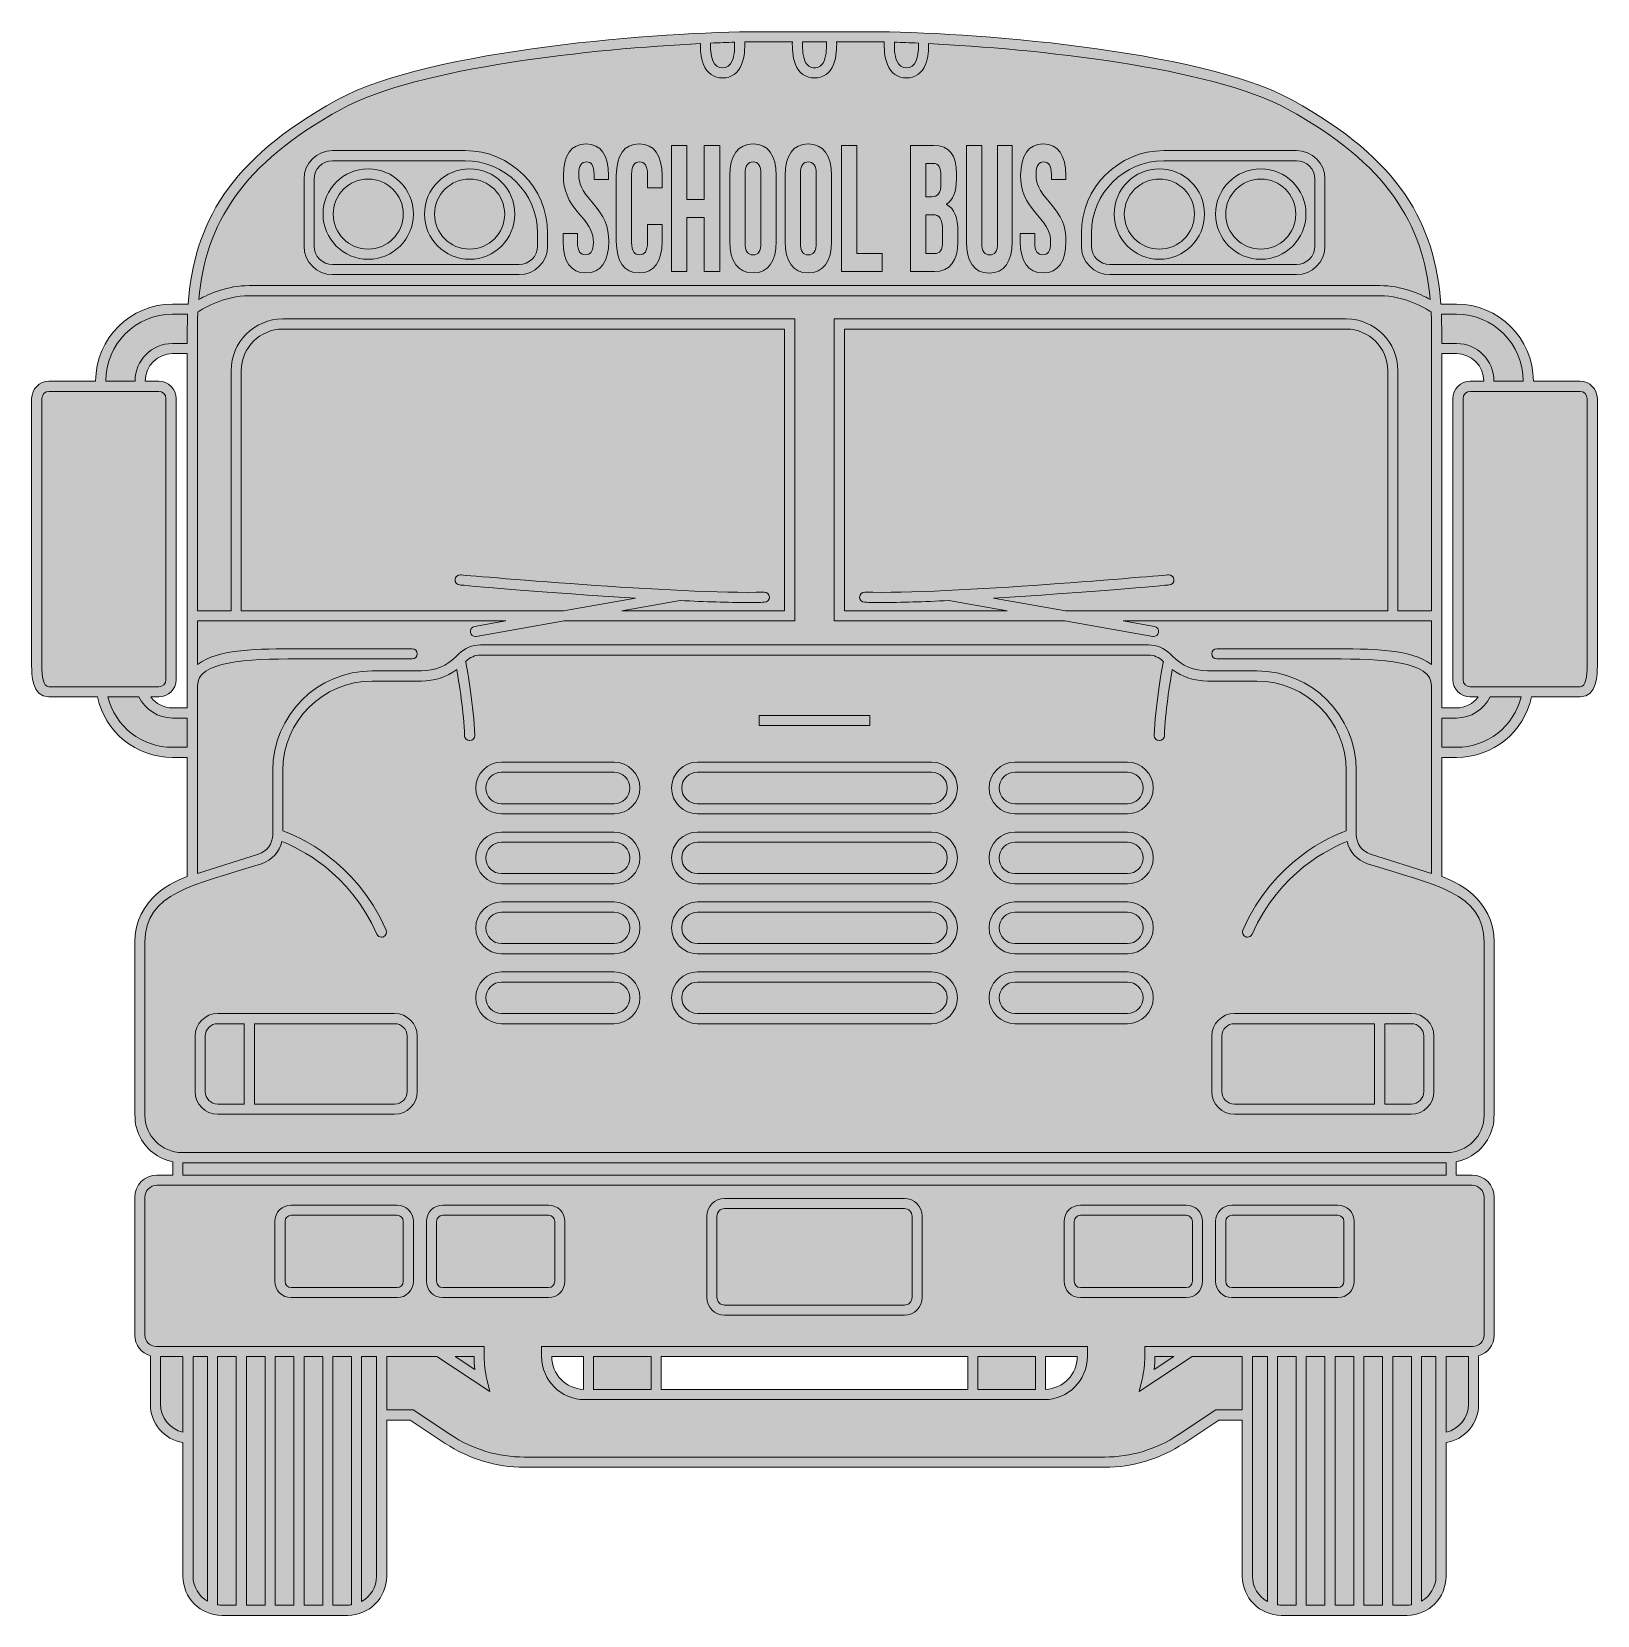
# Model space of a CAD drawing. Header units: inches. Extents: x 0.07 to 3.93, y -3.93 to -0.02.
import ezdxf

# ---------------------------------------------------------------- set-up
doc = ezdxf.new("R2010")
doc.units = ezdxf.units.IN
doc.header["$MEASUREMENT"] = 0
doc.layers.add('Bus', color=7, linetype='Continuous', lineweight=0)

msp = doc.modelspace()

# ---------------------------------------------------------------- hatches: boundary and pattern name
at = {"layer": 'Bus', "true_color": 0xf8e0c5, "transparency": 33554687}
h = msp.add_hatch(color=254, dxfattribs=at)
h.dxf.hatch_style = 2
edge = h.paths.add_edge_path()
edge.add_spline(control_points=[(1.4304, -3.2894), (1.4304, -3.2894), (1.4304, -3.3704), (1.4304, -3.3704), (1.3871, -3.3689), (1.3523, -3.3331), (1.3523, -3.2894), (1.3523, -3.2894), (1.4304, -3.2894), (1.4304, -3.2894)], knot_values=[0, 0, 0, 0, 1, 1, 1, 2, 2, 2, 3, 3, 3, 3], degree=3, periodic=0)
edge = h.paths.add_edge_path()
edge.add_spline(control_points=[(1.6221, -3.2894), (1.6221, -3.2894), (2.3779, -3.2894), (2.3779, -3.2894), (2.3779, -3.2894), (2.3779, -3.3705), (2.3779, -3.3705), (2.3779, -3.3705), (1.6221, -3.3705), (1.6221, -3.3705), (1.6221, -3.3705), (1.6221, -3.2894), (1.6221, -3.2894)], knot_values=[0, 0, 0, 0, 1, 1, 1, 2, 2, 2, 3, 3, 3, 4, 4, 4, 4], degree=3, periodic=0)
edge = h.paths.add_edge_path()
edge.add_spline(control_points=[(2.5696, -3.2894), (2.5696, -3.2894), (2.6477, -3.2894), (2.6477, -3.2894), (2.6477, -3.3331), (2.6129, -3.3689), (2.5696, -3.3704), (2.5696, -3.3704), (2.5696, -3.2894), (2.5696, -3.2894)], knot_values=[0, 0, 0, 0, 1, 1, 1, 2, 2, 2, 3, 3, 3, 3], degree=3, periodic=0)
edge = h.paths.add_edge_path()
edge.add_spline(control_points=[(3.6164, -1.6637), (3.6164, -1.6637), (3.6364, -1.6637), (3.6364, -1.6637), (3.6239, -1.6803), (3.6041, -1.6906), (3.5828, -1.6906), (3.5828, -1.6906), (3.5462, -1.6906), (3.5462, -1.6906), (3.5462, -1.6906), (3.5462, -0.8176), (3.5462, -0.8176), (3.5462, -0.8176), (3.5828, -0.8176), (3.5828, -0.8176), (3.6187, -0.8176), (3.65, -0.8462), (3.65, -0.8857), (3.65, -0.8857), (3.6164, -0.8857), (3.6164, -0.8857), (3.593, -0.8857), (3.5739, -0.9047), (3.5739, -0.9282), (3.5739, -0.9282), (3.5739, -1.6212), (3.5739, -1.6212), (3.5739, -1.6446), (3.593, -1.6637), (3.6164, -1.6637)], knot_values=[0, 0, 0, 0, 1, 1, 1, 2, 2, 2, 3, 3, 3, 4, 4, 4, 5, 5, 5, 6, 6, 6, 7, 7, 7, 8, 8, 8, 9, 9, 9, 10, 10, 10, 10], degree=3, periodic=0)
edge = h.paths.add_edge_path()
edge.add_spline(control_points=[(0.3836, -0.8857), (0.3836, -0.8857), (0.35, -0.8857), (0.35, -0.8857), (0.35, -0.8462), (0.3813, -0.8176), (0.4172, -0.8176), (0.4172, -0.8176), (0.4538, -0.8176), (0.4538, -0.8176), (0.4538, -0.8176), (0.4538, -1.6906), (0.4538, -1.6906), (0.4538, -1.6906), (0.4172, -1.6906), (0.4172, -1.6906), (0.3959, -1.6906), (0.3761, -1.6803), (0.3636, -1.6637), (0.3636, -1.6637), (0.3836, -1.6637), (0.3836, -1.6637), (0.407, -1.6637), (0.4261, -1.6446), (0.4261, -1.6212), (0.4261, -1.6212), (0.4261, -0.9282), (0.4261, -0.9282), (0.4261, -0.9047), (0.407, -0.8857), (0.3836, -0.8857)], knot_values=[0, 0, 0, 0, 1, 1, 1, 2, 2, 2, 3, 3, 3, 4, 4, 4, 5, 5, 5, 6, 6, 6, 7, 7, 7, 8, 8, 8, 9, 9, 9, 10, 10, 10, 10], degree=3, periodic=0)
edge = h.paths.add_edge_path()
edge.add_spline(control_points=[(3.8874, -0.8857), (3.8874, -0.8857), (3.7722, -0.8857), (3.7722, -0.8857), (3.7722, -0.7782), (3.6855, -0.6954), (3.5828, -0.6954), (3.5828, -0.6954), (3.5441, -0.6954), (3.5441, -0.6954), (3.53, -0.499), (3.4447, -0.3397), (3.1782, -0.1928), (2.949, -0.0665), (2.3679, -0.024), (2.138, -0.024), (2.138, -0.024), (1.862, -0.024), (1.862, -0.024), (1.6321, -0.024), (1.051, -0.0665), (0.8218, -0.1928), (0.5553, -0.3397), (0.47, -0.499), (0.4559, -0.6954), (0.4559, -0.6954), (0.4172, -0.6954), (0.4172, -0.6954), (0.3145, -0.6954), (0.2278, -0.7782), (0.2278, -0.8857), (0.2278, -0.8857), (0.1126, -0.8857), (0.1126, -0.8857), (0.0892, -0.8857), (0.0701, -0.9047), (0.0701, -0.9281), (0.0701, -0.9281), (0.0701, -1.587), (0.0701, -1.587), (0.0701, -1.606), (0.0701, -1.6637), (0.1126, -1.6637), (0.1126, -1.6637), (0.2323, -1.6637), (0.2323, -1.6637), (0.2511, -1.7507), (0.3272, -1.8128), (0.4172, -1.8128), (0.4172, -1.8128), (0.4538, -1.8128), (0.4538, -1.8128), (0.4538, -1.8128), (0.4538, -2.1064), (0.4538, -2.1064), (0.4225, -2.1172), (0.3243, -2.1597), (0.3243, -2.2685), (0.3243, -2.7164), (0.3224, -2.7053), (0.3294, -2.7286), (0.3407, -2.7661), (0.3697, -2.7948), (0.4061, -2.8062), (0.4063, -2.8062), (0.4064, -2.8063), (0.4066, -2.8063), (0.4102, -2.8075), (0.414, -2.8085), (0.4179, -2.8092), (0.4179, -2.8092), (0.4179, -2.8423), (0.4179, -2.8423), (0.4179, -2.8423), (0.3791, -2.8423), (0.3791, -2.8423), (0.3489, -2.8423), (0.3243, -2.8669), (0.3243, -2.8971), (0.3243, -2.8971), (0.3243, -3.2369), (0.3243, -3.2369), (0.3243, -3.261), (0.3407, -3.2814), (0.3629, -3.2875), (0.3628, -3.2894), (0.3627, -3.2912), (0.3627, -3.2931), (0.3627, -3.2931), (0.3627, -3.407), (0.3627, -3.407), (0.3627, -3.4547), (0.3971, -3.4941), (0.443, -3.5015), (0.443, -3.5015), (0.443, -3.8314), (0.443, -3.8314), (0.443, -3.8843), (0.486, -3.9273), (0.5389, -3.9273), (0.5389, -3.9273), (0.8494, -3.9273), (0.8494, -3.9273), (0.9023, -3.9273), (0.9453, -3.8843), (0.9453, -3.8314), (0.9453, -3.8314), (0.9453, -3.4459), (0.9453, -3.4459), (0.9453, -3.4459), (1.0033, -3.4459), (1.0033, -3.4459), (1.0033, -3.4459), (1.0899, -3.5034), (1.0899, -3.5034), (1.1478, -3.5418), (1.2151, -3.5622), (1.2846, -3.5622), (1.2846, -3.5622), (2.7154, -3.5622), (2.7154, -3.5622), (2.7849, -3.5622), (2.8522, -3.5418), (2.9101, -3.5034), (2.9101, -3.5034), (2.9967, -3.4459), (2.9967, -3.4459), (2.9967, -3.4459), (3.0547, -3.4459), (3.0547, -3.4459), (3.0547, -3.4459), (3.0547, -3.8314), (3.0547, -3.8314), (3.0547, -3.8843), (3.0977, -3.9273), (3.1506, -3.9273), (3.1506, -3.9273), (3.4611, -3.9273), (3.4611, -3.9273), (3.514, -3.9273), (3.557, -3.8843), (3.557, -3.8314), (3.557, -3.8314), (3.557, -3.5015), (3.557, -3.5015), (3.6029, -3.4941), (3.6373, -3.4547), (3.6373, -3.407), (3.6373, -3.407), (3.6372, -3.2894), (3.6371, -3.2875), (3.6593, -3.2814), (3.6757, -3.261), (3.6757, -3.2369), (3.6757, -3.2369), (3.6757, -2.8971), (3.6757, -2.8971), (3.6757, -2.8669), (3.6511, -2.8423), (3.6209, -2.8423), (3.6209, -2.8423), (3.5821, -2.8423), (3.5821, -2.8423), (3.5821, -2.8423), (3.5821, -2.8092), (3.5821, -2.8092), (3.586, -2.8085), (3.5898, -2.8075), (3.5934, -2.8063), (3.5936, -2.8063), (3.5937, -2.8062), (3.5939, -2.8062), (3.6303, -2.7948), (3.6593, -2.7661), (3.6706, -2.7286), (3.6776, -2.7053), (3.6757, -2.7164), (3.6757, -2.2685), (3.6757, -2.1597), (3.5775, -2.1172), (3.5462, -2.1064), (3.5462, -2.1064), (3.5462, -1.8128), (3.5462, -1.8128), (3.5462, -1.8128), (3.5828, -1.8128), (3.5828, -1.8128), (3.6728, -1.8128), (3.7489, -1.7507), (3.7677, -1.6637), (3.7677, -1.6637), (3.8874, -1.6637), (3.8874, -1.6637), (3.9299, -1.6637), (3.9299, -1.606), (3.9299, -1.587), (3.9299, -1.587), (3.9299, -0.9281), (3.9299, -0.9281), (3.9299, -0.9047), (3.9108, -0.8857), (3.8874, -0.8857)], knot_values=[0, 0, 0, 0, 1, 1, 1, 2, 2, 2, 3, 3, 3, 4, 4, 4, 5, 5, 5, 6, 6, 6, 7, 7, 7, 8, 8, 8, 9, 9, 9, 10, 10, 10, 11, 11, 11, 12, 12, 12, 13, 13, 13, 14, 14, 14, 15, 15, 15, 16, 16, 16, 17, 17, 17, 18, 18, 18, 19, 19, 19, 20, 20, 20, 21, 21, 21, 22, 22, 22, 23, 23, 23, 24, 24, 24, 25, 25, 25, 26, 26, 26, 27, 27, 27, 28, 28, 28, 29, 29, 29, 30, 30, 30, 31, 31, 31, 32, 32, 32, 33, 33, 33, 34, 34, 34, 35, 35, 35, 36, 36, 36, 37, 37, 37, 38, 38, 38, 39, 39, 39, 40, 40, 40, 41, 41, 41, 42, 42, 42, 43, 43, 43, 44, 44, 44, 45, 45, 45, 46, 46, 46, 47, 47, 47, 48, 48, 48, 49, 49, 49, 50, 50, 50, 51, 51, 51, 52, 52, 52, 53, 53, 53, 54, 54, 54, 55, 55, 55, 56, 56, 56, 57, 57, 57, 58, 58, 58, 59, 59, 59, 60, 60, 60, 61, 61, 61, 62, 62, 62, 63, 63, 63, 64, 64, 64, 65, 65, 65, 66, 66, 66, 67, 67, 67, 67], degree=3, periodic=0)
at = {"layer": 'Bus', "true_color": 0x333333, "transparency": 33554687}
h = msp.add_hatch(color=250, dxfattribs=at)
h.dxf.hatch_style = 2
edge = h.paths.add_edge_path()
edge.add_spline(control_points=[(2.5072, -0.5405), (2.5072, -0.5405), (2.5072, -0.5214), (2.5072, -0.5214), (2.5072, -0.5214), (2.543, -0.5214), (2.543, -0.5214), (2.543, -0.5214), (2.543, -0.5436), (2.543, -0.5436), (2.543, -0.5658), (2.5505, -0.5738), (2.5626, -0.5738), (2.5746, -0.5738), (2.5822, -0.5658), (2.5822, -0.5436), (2.5822, -0.521), (2.5746, -0.5041), (2.5498, -0.4761), (2.5182, -0.4401), (2.5082, -0.4144), (2.5082, -0.3788), (2.5082, -0.3291), (2.5271, -0.3007), (2.5639, -0.3007), (2.6007, -0.3007), (2.6197, -0.3291), (2.6197, -0.3788), (2.6197, -0.3788), (2.6197, -0.3886), (2.6197, -0.3886), (2.6197, -0.3886), (2.5839, -0.3886), (2.5839, -0.3886), (2.5839, -0.3886), (2.5839, -0.3757), (2.5839, -0.3757), (2.5839, -0.3535), (2.577, -0.3451), (2.565, -0.3451), (2.5529, -0.3451), (2.5461, -0.3535), (2.5461, -0.3757), (2.5461, -0.3984), (2.5536, -0.4153), (2.5784, -0.4432), (2.61, -0.4792), (2.62, -0.505), (2.62, -0.5405), (2.62, -0.5903), (2.6007, -0.6187), (2.5636, -0.6187), (2.5264, -0.6187), (2.5072, -0.5903), (2.5072, -0.5405)], knot_values=[0, 0, 0, 0, 1, 1, 1, 2, 2, 2, 3, 3, 3, 4, 4, 4, 5, 5, 5, 6, 6, 6, 7, 7, 7, 8, 8, 8, 9, 9, 9, 10, 10, 10, 11, 11, 11, 12, 12, 12, 13, 13, 13, 14, 14, 14, 15, 15, 15, 16, 16, 16, 17, 17, 17, 18, 18, 18, 18], degree=3, periodic=0)
edge = h.paths.add_edge_path()
edge.add_spline(control_points=[(2.3744, -0.541), (2.3744, -0.541), (2.3744, -0.3042), (2.3744, -0.3042), (2.3744, -0.3042), (2.4123, -0.3042), (2.4123, -0.3042), (2.4123, -0.3042), (2.4123, -0.5441), (2.4123, -0.5441), (2.4123, -0.5663), (2.4198, -0.5743), (2.4319, -0.5743), (2.4439, -0.5743), (2.4515, -0.5663), (2.4515, -0.5441), (2.4515, -0.5441), (2.4515, -0.3042), (2.4515, -0.3042), (2.4515, -0.3042), (2.4872, -0.3042), (2.4872, -0.3042), (2.4872, -0.3042), (2.4872, -0.541), (2.4872, -0.541), (2.4872, -0.5907), (2.468, -0.6191), (2.4308, -0.6191), (2.3937, -0.6191), (2.3744, -0.5907), (2.3744, -0.541)], knot_values=[0, 0, 0, 0, 1, 1, 1, 2, 2, 2, 3, 3, 3, 4, 4, 4, 5, 5, 5, 6, 6, 6, 7, 7, 7, 8, 8, 8, 9, 9, 9, 10, 10, 10, 10], degree=3, periodic=0)
edge = h.paths.add_edge_path()
edge.add_spline(control_points=[(2.2743, -0.4752), (2.2743, -0.4752), (2.2912, -0.4752), (2.2912, -0.4752), (2.3084, -0.4752), (2.3156, -0.4841), (2.3156, -0.513), (2.3156, -0.513), (2.3156, -0.5401), (2.3156, -0.5401), (2.3156, -0.5632), (2.3087, -0.5707), (2.296, -0.5707), (2.296, -0.5707), (2.2743, -0.5707), (2.2743, -0.5707), (2.2743, -0.5707), (2.2743, -0.4752), (2.2743, -0.4752)], knot_values=[0, 0, 0, 0, 1, 1, 1, 2, 2, 2, 3, 3, 3, 4, 4, 4, 5, 5, 5, 6, 6, 6, 6], degree=3, periodic=0)
edge = h.paths.add_edge_path()
edge.add_spline(control_points=[(2.2743, -0.3486), (2.2743, -0.3486), (2.2926, -0.3486), (2.2926, -0.3486), (2.306, -0.3486), (2.3118, -0.3584), (2.3118, -0.3806), (2.3118, -0.3806), (2.3118, -0.3979), (2.3118, -0.3979), (2.3118, -0.4228), (2.3032, -0.4308), (2.2891, -0.4308), (2.2891, -0.4308), (2.2743, -0.4308), (2.2743, -0.4308), (2.2743, -0.4308), (2.2743, -0.3486), (2.2743, -0.3486)], knot_values=[0, 0, 0, 0, 1, 1, 1, 2, 2, 2, 3, 3, 3, 4, 4, 4, 5, 5, 5, 6, 6, 6, 6], degree=3, periodic=0)
edge = h.paths.add_edge_path()
edge.add_spline(control_points=[(2.3534, -0.5414), (2.3534, -0.5414), (2.3534, -0.5161), (2.3534, -0.5161), (2.3534, -0.4832), (2.3455, -0.4601), (2.3252, -0.4499), (2.3252, -0.4499), (2.3252, -0.449), (2.3252, -0.449), (2.3421, -0.4388), (2.3497, -0.4188), (2.3497, -0.3868), (2.3497, -0.3868), (2.3497, -0.3757), (2.3497, -0.3757), (2.3497, -0.3277), (2.3328, -0.3042), (2.2936, -0.3042), (2.2936, -0.3042), (2.2365, -0.3042), (2.2365, -0.3042), (2.2365, -0.3042), (2.2365, -0.6151), (2.2365, -0.6151), (2.2365, -0.6151), (2.296, -0.6151), (2.296, -0.6151), (2.3338, -0.6151), (2.3534, -0.5894), (2.3534, -0.5414)], knot_values=[0, 0, 0, 0, 1, 1, 1, 2, 2, 2, 3, 3, 3, 4, 4, 4, 5, 5, 5, 6, 6, 6, 7, 7, 7, 8, 8, 8, 9, 9, 9, 10, 10, 10, 10], degree=3, periodic=0)
edge = h.paths.add_edge_path()
edge.add_spline(control_points=[(2.1667, -0.6151), (2.1667, -0.6151), (2.0666, -0.6151), (2.0666, -0.6151), (2.0666, -0.6151), (2.0666, -0.3042), (2.0666, -0.3042), (2.0666, -0.3042), (2.1044, -0.3042), (2.1044, -0.3042), (2.1044, -0.3042), (2.1044, -0.5707), (2.1044, -0.5707), (2.1044, -0.5707), (2.1667, -0.5707), (2.1667, -0.5707), (2.1667, -0.5707), (2.1667, -0.6151), (2.1667, -0.6151)], knot_values=[0, 0, 0, 0, 1, 1, 1, 2, 2, 2, 3, 3, 3, 4, 4, 4, 5, 5, 5, 6, 6, 6, 6], degree=3, periodic=0)
edge = h.paths.add_edge_path()
edge.add_spline(control_points=[(1.9651, -0.3757), (1.9651, -0.3535), (1.9727, -0.3451), (1.9847, -0.3451), (1.9967, -0.3451), (2.0043, -0.3535), (2.0043, -0.3757), (2.0043, -0.3757), (2.0043, -0.5436), (2.0043, -0.5436), (2.0043, -0.5658), (1.9967, -0.5743), (1.9847, -0.5743), (1.9727, -0.5743), (1.9651, -0.5658), (1.9651, -0.5436), (1.9651, -0.5436), (1.9651, -0.3757), (1.9651, -0.3757)], knot_values=[0, 0, 0, 0, 1, 1, 1, 2, 2, 2, 3, 3, 3, 4, 4, 4, 5, 5, 5, 6, 6, 6, 6], degree=3, periodic=0)
edge = h.paths.add_edge_path()
edge.add_spline(control_points=[(1.9847, -0.6187), (2.0218, -0.6187), (2.0421, -0.5903), (2.0421, -0.5405), (2.0421, -0.5405), (2.0421, -0.3788), (2.0421, -0.3788), (2.0421, -0.3291), (2.0218, -0.3007), (1.9847, -0.3007), (1.9476, -0.3007), (1.9273, -0.3291), (1.9273, -0.3788), (1.9273, -0.3788), (1.9273, -0.5405), (1.9273, -0.5405), (1.9273, -0.5903), (1.9476, -0.6187), (1.9847, -0.6187)], knot_values=[0, 0, 0, 0, 1, 1, 1, 2, 2, 2, 3, 3, 3, 4, 4, 4, 5, 5, 5, 6, 6, 6, 6], degree=3, periodic=0)
edge = h.paths.add_edge_path()
edge.add_spline(control_points=[(1.8289, -0.3757), (1.8289, -0.3535), (1.8364, -0.3451), (1.8485, -0.3451), (1.8605, -0.3451), (1.8681, -0.3535), (1.8681, -0.3757), (1.8681, -0.3757), (1.8681, -0.5436), (1.8681, -0.5436), (1.8681, -0.5658), (1.8605, -0.5743), (1.8485, -0.5743), (1.8364, -0.5743), (1.8289, -0.5658), (1.8289, -0.5436), (1.8289, -0.5436), (1.8289, -0.3757), (1.8289, -0.3757)], knot_values=[0, 0, 0, 0, 1, 1, 1, 2, 2, 2, 3, 3, 3, 4, 4, 4, 5, 5, 5, 6, 6, 6, 6], degree=3, periodic=0)
edge = h.paths.add_edge_path()
edge.add_spline(control_points=[(1.8485, -0.6187), (1.8856, -0.6187), (1.9059, -0.5903), (1.9059, -0.5405), (1.9059, -0.5405), (1.9059, -0.3788), (1.9059, -0.3788), (1.9059, -0.3291), (1.8856, -0.3007), (1.8485, -0.3007), (1.8113, -0.3007), (1.791, -0.3291), (1.791, -0.3788), (1.791, -0.3788), (1.791, -0.5405), (1.791, -0.5405), (1.791, -0.5903), (1.8113, -0.6187), (1.8485, -0.6187)], knot_values=[0, 0, 0, 0, 1, 1, 1, 2, 2, 2, 3, 3, 3, 4, 4, 4, 5, 5, 5, 6, 6, 6, 6], degree=3, periodic=0)
edge = h.paths.add_edge_path()
edge.add_spline(control_points=[(1.6851, -0.6151), (1.6851, -0.6151), (1.6473, -0.6151), (1.6473, -0.6151), (1.6473, -0.6151), (1.6473, -0.3042), (1.6473, -0.3042), (1.6473, -0.3042), (1.6851, -0.3042), (1.6851, -0.3042), (1.6851, -0.3042), (1.6851, -0.4375), (1.6851, -0.4375), (1.6851, -0.4375), (1.7281, -0.4375), (1.7281, -0.4375), (1.7281, -0.4375), (1.7281, -0.3042), (1.7281, -0.3042), (1.7281, -0.3042), (1.7666, -0.3042), (1.7666, -0.3042), (1.7666, -0.3042), (1.7666, -0.6151), (1.7666, -0.6151), (1.7666, -0.6151), (1.7281, -0.6151), (1.7281, -0.6151), (1.7281, -0.6151), (1.7281, -0.4819), (1.7281, -0.4819), (1.7281, -0.4819), (1.6851, -0.4819), (1.6851, -0.4819), (1.6851, -0.4819), (1.6851, -0.6151), (1.6851, -0.6151)], knot_values=[0, 0, 0, 0, 1, 1, 1, 2, 2, 2, 3, 3, 3, 4, 4, 4, 5, 5, 5, 6, 6, 6, 7, 7, 7, 8, 8, 8, 9, 9, 9, 10, 10, 10, 11, 11, 11, 12, 12, 12, 12], degree=3, periodic=0)
edge = h.paths.add_edge_path()
edge.add_spline(control_points=[(1.5114, -0.5405), (1.5114, -0.5405), (1.5114, -0.3788), (1.5114, -0.3788), (1.5114, -0.3291), (1.5307, -0.3007), (1.5678, -0.3007), (1.605, -0.3007), (1.6242, -0.3291), (1.6242, -0.3788), (1.6242, -0.3788), (1.6242, -0.409), (1.6242, -0.409), (1.6242, -0.409), (1.5884, -0.409), (1.5884, -0.409), (1.5884, -0.409), (1.5884, -0.3757), (1.5884, -0.3757), (1.5884, -0.3535), (1.5809, -0.3451), (1.5688, -0.3451), (1.5568, -0.3451), (1.5492, -0.3535), (1.5492, -0.3757), (1.5492, -0.3757), (1.5492, -0.5436), (1.5492, -0.5436), (1.5492, -0.5658), (1.5568, -0.5738), (1.5688, -0.5738), (1.5809, -0.5738), (1.5884, -0.5658), (1.5884, -0.5436), (1.5884, -0.5436), (1.5884, -0.4992), (1.5884, -0.4992), (1.5884, -0.4992), (1.6242, -0.4992), (1.6242, -0.4992), (1.6242, -0.4992), (1.6242, -0.5405), (1.6242, -0.5405), (1.6242, -0.5903), (1.605, -0.6187), (1.5678, -0.6187), (1.5307, -0.6187), (1.5114, -0.5903), (1.5114, -0.5405)], knot_values=[0, 0, 0, 0, 1, 1, 1, 2, 2, 2, 3, 3, 3, 4, 4, 4, 5, 5, 5, 6, 6, 6, 7, 7, 7, 8, 8, 8, 9, 9, 9, 10, 10, 10, 11, 11, 11, 12, 12, 12, 13, 13, 13, 14, 14, 14, 15, 15, 15, 16, 16, 16, 16], degree=3, periodic=0)
edge = h.paths.add_edge_path()
edge.add_spline(control_points=[(1.38, -0.5405), (1.38, -0.5405), (1.38, -0.5214), (1.38, -0.5214), (1.38, -0.5214), (1.4158, -0.5214), (1.4158, -0.5214), (1.4158, -0.5214), (1.4158, -0.5436), (1.4158, -0.5436), (1.4158, -0.5658), (1.4233, -0.5738), (1.4354, -0.5738), (1.4474, -0.5738), (1.455, -0.5658), (1.455, -0.5436), (1.455, -0.521), (1.4474, -0.5041), (1.4226, -0.4761), (1.391, -0.4401), (1.381, -0.4144), (1.381, -0.3788), (1.381, -0.3291), (1.3999, -0.3007), (1.4367, -0.3007), (1.4736, -0.3007), (1.4925, -0.3291), (1.4925, -0.3788), (1.4925, -0.3788), (1.4925, -0.3886), (1.4925, -0.3886), (1.4925, -0.3886), (1.4567, -0.3886), (1.4567, -0.3886), (1.4567, -0.3886), (1.4567, -0.3757), (1.4567, -0.3757), (1.4567, -0.3535), (1.4498, -0.3451), (1.4378, -0.3451), (1.4257, -0.3451), (1.4189, -0.3535), (1.4189, -0.3757), (1.4189, -0.3984), (1.4264, -0.4153), (1.4512, -0.4432), (1.4828, -0.4792), (1.4928, -0.505), (1.4928, -0.5405), (1.4928, -0.5903), (1.4736, -0.6187), (1.4364, -0.6187), (1.3993, -0.6187), (1.38, -0.5903), (1.38, -0.5405)], knot_values=[0, 0, 0, 0, 1, 1, 1, 2, 2, 2, 3, 3, 3, 4, 4, 4, 5, 5, 5, 6, 6, 6, 7, 7, 7, 8, 8, 8, 9, 9, 9, 10, 10, 10, 11, 11, 11, 12, 12, 12, 13, 13, 13, 14, 14, 14, 15, 15, 15, 16, 16, 16, 17, 17, 17, 18, 18, 18, 18], degree=3, periodic=0)
edge = h.paths.add_edge_path()
edge.add_spline(control_points=[(0.7666, -0.3872), (0.7666, -0.3624), (0.7868, -0.3421), (0.8117, -0.3421), (0.8117, -0.3421), (1.139, -0.3421), (1.139, -0.3421), (1.2372, -0.3421), (1.3171, -0.4221), (1.3171, -0.5203), (1.3171, -0.5203), (1.3171, -0.5527), (1.3171, -0.5527), (1.3171, -0.5775), (1.2969, -0.5977), (1.2721, -0.5977), (1.2721, -0.5977), (0.8117, -0.5977), (0.8117, -0.5977), (0.7868, -0.5977), (0.7666, -0.5775), (0.7666, -0.5527), (0.7666, -0.5527), (0.7666, -0.3872), (0.7666, -0.3872)], knot_values=[0, 0, 0, 0, 1, 1, 1, 2, 2, 2, 3, 3, 3, 4, 4, 4, 5, 5, 5, 6, 6, 6, 7, 7, 7, 8, 8, 8, 8], degree=3, periodic=0)
edge = h.paths.add_edge_path()
edge.add_spline(control_points=[(0.8117, -0.6227), (0.8117, -0.6227), (1.2721, -0.6227), (1.2721, -0.6227), (1.3107, -0.6227), (1.3421, -0.5913), (1.3421, -0.5527), (1.3421, -0.5527), (1.3421, -0.5203), (1.3421, -0.5203), (1.3421, -0.4083), (1.251, -0.3171), (1.139, -0.3171), (1.139, -0.3171), (0.8117, -0.3171), (0.8117, -0.3171), (0.773, -0.3171), (0.7416, -0.3486), (0.7416, -0.3872), (0.7416, -0.3872), (0.7416, -0.5527), (0.7416, -0.5527), (0.7416, -0.5913), (0.773, -0.6227), (0.8117, -0.6227)], knot_values=[0, 0, 0, 0, 1, 1, 1, 2, 2, 2, 3, 3, 3, 4, 4, 4, 5, 5, 5, 6, 6, 6, 7, 7, 7, 8, 8, 8, 8], degree=3, periodic=0)
edge = h.paths.add_edge_path()
edge.add_spline(control_points=[(1.0682, -2.9563), (1.0682, -2.9479), (1.0751, -2.9411), (1.0835, -2.9411), (1.0835, -2.9411), (1.3445, -2.9411), (1.3445, -2.9411), (1.3529, -2.9411), (1.3598, -2.9479), (1.3598, -2.9563), (1.3598, -2.9563), (1.3598, -3.104), (1.3598, -3.104), (1.3598, -3.1124), (1.3529, -3.1193), (1.3445, -3.1193), (1.3445, -3.1193), (1.0835, -3.1193), (1.0835, -3.1193), (1.0751, -3.1193), (1.0682, -3.1124), (1.0682, -3.104), (1.0682, -3.104), (1.0682, -2.9563), (1.0682, -2.9563)], knot_values=[0, 0, 0, 0, 1, 1, 1, 2, 2, 2, 3, 3, 3, 4, 4, 4, 5, 5, 5, 6, 6, 6, 7, 7, 7, 8, 8, 8, 8], degree=3, periodic=0)
edge = h.paths.add_edge_path()
edge.add_spline(control_points=[(1.0835, -3.1443), (1.0835, -3.1443), (1.3445, -3.1443), (1.3445, -3.1443), (1.3667, -3.1443), (1.3848, -3.1262), (1.3848, -3.104), (1.3848, -3.104), (1.3848, -2.9563), (1.3848, -2.9563), (1.3848, -2.9341), (1.3667, -2.9161), (1.3445, -2.9161), (1.3445, -2.9161), (1.0835, -2.9161), (1.0835, -2.9161), (1.0613, -2.9161), (1.0432, -2.9341), (1.0432, -2.9563), (1.0432, -2.9563), (1.0432, -3.104), (1.0432, -3.104), (1.0432, -3.1262), (1.0613, -3.1443), (1.0835, -3.1443)], knot_values=[0, 0, 0, 0, 1, 1, 1, 2, 2, 2, 3, 3, 3, 4, 4, 4, 5, 5, 5, 6, 6, 6, 7, 7, 7, 8, 8, 8, 8], degree=3, periodic=0)
edge = h.paths.add_edge_path()
edge.add_spline(control_points=[(1.4304, -3.2894), (1.4304, -3.2894), (1.4304, -3.3704), (1.4304, -3.3704), (1.3871, -3.3689), (1.3523, -3.3331), (1.3523, -3.2894), (1.3523, -3.2894), (1.4304, -3.2894), (1.4304, -3.2894)], knot_values=[0, 0, 0, 0, 1, 1, 1, 2, 2, 2, 3, 3, 3, 3], degree=3, periodic=0)
edge = h.paths.add_edge_path()
edge.add_spline(control_points=[(1.4554, -3.2894), (1.4554, -3.2894), (1.5971, -3.2894), (1.5971, -3.2894), (1.5971, -3.2894), (1.5971, -3.3705), (1.5971, -3.3705), (1.5971, -3.3705), (1.4554, -3.3705), (1.4554, -3.3705), (1.4554, -3.3705), (1.4554, -3.2894), (1.4554, -3.2894)], knot_values=[0, 0, 0, 0, 1, 1, 1, 2, 2, 2, 3, 3, 3, 4, 4, 4, 4], degree=3, periodic=0)
edge = h.paths.add_edge_path()
edge.add_spline(control_points=[(1.6221, -3.2894), (1.6221, -3.2894), (2.3779, -3.2894), (2.3779, -3.2894), (2.3779, -3.2894), (2.3779, -3.3705), (2.3779, -3.3705), (2.3779, -3.3705), (1.6221, -3.3705), (1.6221, -3.3705), (1.6221, -3.3705), (1.6221, -3.2894), (1.6221, -3.2894)], knot_values=[0, 0, 0, 0, 1, 1, 1, 2, 2, 2, 3, 3, 3, 4, 4, 4, 4], degree=3, periodic=0)
edge = h.paths.add_edge_path()
edge.add_spline(control_points=[(2.4029, -3.2894), (2.4029, -3.2894), (2.5446, -3.2894), (2.5446, -3.2894), (2.5446, -3.2894), (2.5446, -3.3705), (2.5446, -3.3705), (2.5446, -3.3705), (2.4029, -3.3705), (2.4029, -3.3705), (2.4029, -3.3705), (2.4029, -3.2894), (2.4029, -3.2894)], knot_values=[0, 0, 0, 0, 1, 1, 1, 2, 2, 2, 3, 3, 3, 4, 4, 4, 4], degree=3, periodic=0)
edge = h.paths.add_edge_path()
edge.add_spline(control_points=[(2.5696, -3.2894), (2.5696, -3.2894), (2.6477, -3.2894), (2.6477, -3.2894), (2.6477, -3.3331), (2.6129, -3.3689), (2.5696, -3.3704), (2.5696, -3.3704), (2.5696, -3.2894), (2.5696, -3.2894)], knot_values=[0, 0, 0, 0, 1, 1, 1, 2, 2, 2, 3, 3, 3, 3], degree=3, periodic=0)
edge = h.paths.add_edge_path()
edge.add_spline(control_points=[(1.3273, -3.2895), (1.3273, -3.3479), (1.3749, -3.3955), (1.4334, -3.3955), (1.4334, -3.3955), (2.5666, -3.3955), (2.5666, -3.3955), (2.6251, -3.3955), (2.6727, -3.3479), (2.6727, -3.2895), (2.6727, -3.2895), (2.6727, -3.2644), (2.6727, -3.2644), (2.6727, -3.2644), (1.3273, -3.2644), (1.3273, -3.2644), (1.3273, -3.2644), (1.3273, -3.2895), (1.3273, -3.2895)], knot_values=[0, 0, 0, 0, 1, 1, 1, 2, 2, 2, 3, 3, 3, 4, 4, 4, 5, 5, 5, 6, 6, 6, 6], degree=3, periodic=0)
edge = h.paths.add_edge_path()
edge.add_spline(control_points=[(2.7713, -2.444), (2.7713, -2.444), (2.4942, -2.444), (2.4942, -2.444), (2.4728, -2.444), (2.4554, -2.4266), (2.4554, -2.4052), (2.4554, -2.3838), (2.4728, -2.3665), (2.4942, -2.3665), (2.4942, -2.3665), (2.7713, -2.3665), (2.7713, -2.3665), (2.7926, -2.3665), (2.81, -2.3838), (2.81, -2.4052), (2.81, -2.4266), (2.7926, -2.444), (2.7713, -2.444)], knot_values=[0, 0, 0, 0, 1, 1, 1, 2, 2, 2, 3, 3, 3, 4, 4, 4, 5, 5, 5, 6, 6, 6, 6], degree=3, periodic=0)
edge = h.paths.add_edge_path()
edge.add_spline(control_points=[(2.7713, -2.3414), (2.7713, -2.3414), (2.4942, -2.3414), (2.4942, -2.3414), (2.459, -2.3414), (2.4304, -2.37), (2.4304, -2.4052), (2.4304, -2.4404), (2.459, -2.469), (2.4942, -2.469), (2.4942, -2.469), (2.7713, -2.469), (2.7713, -2.469), (2.8064, -2.469), (2.835, -2.4404), (2.835, -2.4052), (2.835, -2.37), (2.8064, -2.3414), (2.7713, -2.3414)], knot_values=[0, 0, 0, 0, 1, 1, 1, 2, 2, 2, 3, 3, 3, 4, 4, 4, 5, 5, 5, 6, 6, 6, 6], degree=3, periodic=0)
edge = h.paths.add_edge_path()
edge.add_spline(control_points=[(2.2885, -2.0992), (2.2885, -2.0992), (1.7115, -2.0992), (1.7115, -2.0992), (1.6901, -2.0992), (1.6727, -2.0818), (1.6727, -2.0605), (1.6727, -2.0391), (1.6901, -2.0217), (1.7115, -2.0217), (1.7115, -2.0217), (2.2885, -2.0217), (2.2885, -2.0217), (2.3099, -2.0217), (2.3273, -2.0391), (2.3273, -2.0605), (2.3273, -2.0818), (2.3099, -2.0992), (2.2885, -2.0992)], knot_values=[0, 0, 0, 0, 1, 1, 1, 2, 2, 2, 3, 3, 3, 4, 4, 4, 5, 5, 5, 6, 6, 6, 6], degree=3, periodic=0)
edge = h.paths.add_edge_path()
edge.add_spline(control_points=[(2.2885, -1.9967), (2.2885, -1.9967), (1.7115, -1.9967), (1.7115, -1.9967), (1.6763, -1.9967), (1.6477, -2.0253), (1.6477, -2.0605), (1.6477, -2.0956), (1.6763, -2.1242), (1.7115, -2.1242), (1.7115, -2.1242), (2.2885, -2.1242), (2.2885, -2.1242), (2.3237, -2.1242), (2.3523, -2.0956), (2.3523, -2.0605), (2.3523, -2.0253), (2.3237, -1.9967), (2.2885, -1.9967)], knot_values=[0, 0, 0, 0, 1, 1, 1, 2, 2, 2, 3, 3, 3, 4, 4, 4, 5, 5, 5, 6, 6, 6, 6], degree=3, periodic=0)
edge = h.paths.add_edge_path()
edge.add_spline(control_points=[(1.5058, -2.2716), (1.5058, -2.2716), (1.2287, -2.2716), (1.2287, -2.2716), (1.2074, -2.2716), (1.19, -2.2542), (1.19, -2.2328), (1.19, -2.2115), (1.2074, -2.1941), (1.2287, -2.1941), (1.2287, -2.1941), (1.5058, -2.1941), (1.5058, -2.1941), (1.5272, -2.1941), (1.5446, -2.2115), (1.5446, -2.2328), (1.5446, -2.2542), (1.5272, -2.2716), (1.5058, -2.2716)], knot_values=[0, 0, 0, 0, 1, 1, 1, 2, 2, 2, 3, 3, 3, 4, 4, 4, 5, 5, 5, 6, 6, 6, 6], degree=3, periodic=0)
edge = h.paths.add_edge_path()
edge.add_spline(control_points=[(1.5058, -2.1691), (1.5058, -2.1691), (1.2287, -2.1691), (1.2287, -2.1691), (1.1936, -2.1691), (1.165, -2.1977), (1.165, -2.2328), (1.165, -2.268), (1.1936, -2.2966), (1.2287, -2.2966), (1.2287, -2.2966), (1.5058, -2.2966), (1.5058, -2.2966), (1.541, -2.2966), (1.5696, -2.268), (1.5696, -2.2328), (1.5696, -2.1977), (1.541, -2.1691), (1.5058, -2.1691)], knot_values=[0, 0, 0, 0, 1, 1, 1, 2, 2, 2, 3, 3, 3, 4, 4, 4, 5, 5, 5, 6, 6, 6, 6], degree=3, periodic=0)
edge = h.paths.add_edge_path()
edge.add_spline(control_points=[(1.7594, -2.9438), (1.7594, -2.9334), (1.7679, -2.9249), (1.7784, -2.9249), (1.7784, -2.9249), (2.2216, -2.9249), (2.2216, -2.9249), (2.2321, -2.9249), (2.2406, -2.9334), (2.2406, -2.9438), (2.2406, -2.9438), (2.2406, -3.1435), (2.2406, -3.1435), (2.2406, -3.1539), (2.2321, -3.1624), (2.2216, -3.1624), (2.2216, -3.1624), (1.7784, -3.1624), (1.7784, -3.1624), (1.7679, -3.1624), (1.7594, -3.1539), (1.7594, -3.1435), (1.7594, -3.1435), (1.7594, -2.9438), (1.7594, -2.9438)], knot_values=[0, 0, 0, 0, 1, 1, 1, 2, 2, 2, 3, 3, 3, 4, 4, 4, 5, 5, 5, 6, 6, 6, 7, 7, 7, 8, 8, 8, 8], degree=3, periodic=0)
edge = h.paths.add_edge_path()
edge.add_spline(control_points=[(1.7784, -3.1875), (1.7784, -3.1875), (2.2216, -3.1875), (2.2216, -3.1875), (2.2459, -3.1875), (2.2656, -3.1677), (2.2656, -3.1435), (2.2656, -3.1435), (2.2656, -2.9438), (2.2656, -2.9438), (2.2656, -2.9196), (2.2459, -2.8999), (2.2216, -2.8999), (2.2216, -2.8999), (1.7784, -2.8999), (1.7784, -2.8999), (1.7541, -2.8999), (1.7344, -2.9196), (1.7344, -2.9438), (1.7344, -2.9438), (1.7344, -3.1435), (1.7344, -3.1435), (1.7344, -3.1677), (1.7541, -3.1875), (1.7784, -3.1875)], knot_values=[0, 0, 0, 0, 1, 1, 1, 2, 2, 2, 3, 3, 3, 4, 4, 4, 5, 5, 5, 6, 6, 6, 7, 7, 7, 8, 8, 8, 8], degree=3, periodic=0)
edge = h.paths.add_edge_path()
edge.add_spline(control_points=[(2.2885, -1.9268), (2.2885, -1.9268), (1.7115, -1.9268), (1.7115, -1.9268), (1.6901, -1.9268), (1.6727, -1.9095), (1.6727, -1.8881), (1.6727, -1.8667), (1.6901, -1.8493), (1.7115, -1.8493), (1.7115, -1.8493), (2.2885, -1.8493), (2.2885, -1.8493), (2.3099, -1.8493), (2.3273, -1.8667), (2.3273, -1.8881), (2.3273, -1.9095), (2.3099, -1.9268), (2.2885, -1.9268)], knot_values=[0, 0, 0, 0, 1, 1, 1, 2, 2, 2, 3, 3, 3, 4, 4, 4, 5, 5, 5, 6, 6, 6, 6], degree=3, periodic=0)
edge = h.paths.add_edge_path()
edge.add_spline(control_points=[(2.2885, -1.8243), (2.2885, -1.8243), (1.7115, -1.8243), (1.7115, -1.8243), (1.6763, -1.8243), (1.6477, -1.8529), (1.6477, -1.8881), (1.6477, -1.9232), (1.6763, -1.9518), (1.7115, -1.9518), (1.7115, -1.9518), (2.2885, -1.9518), (2.2885, -1.9518), (2.3237, -1.9518), (2.3523, -1.9232), (2.3523, -1.8881), (2.3523, -1.8529), (2.3237, -1.8243), (2.2885, -1.8243)], knot_values=[0, 0, 0, 0, 1, 1, 1, 2, 2, 2, 3, 3, 3, 4, 4, 4, 5, 5, 5, 6, 6, 6, 6], degree=3, periodic=0)
edge = h.paths.add_edge_path()
edge.add_spline(control_points=[(2.7713, -2.2716), (2.7713, -2.2716), (2.4942, -2.2716), (2.4942, -2.2716), (2.4728, -2.2716), (2.4554, -2.2542), (2.4554, -2.2328), (2.4554, -2.2115), (2.4728, -2.1941), (2.4942, -2.1941), (2.4942, -2.1941), (2.7713, -2.1941), (2.7713, -2.1941), (2.7926, -2.1941), (2.81, -2.2115), (2.81, -2.2328), (2.81, -2.2542), (2.7926, -2.2716), (2.7713, -2.2716)], knot_values=[0, 0, 0, 0, 1, 1, 1, 2, 2, 2, 3, 3, 3, 4, 4, 4, 5, 5, 5, 6, 6, 6, 6], degree=3, periodic=0)
edge = h.paths.add_edge_path()
edge.add_spline(control_points=[(2.7713, -2.1691), (2.7713, -2.1691), (2.4942, -2.1691), (2.4942, -2.1691), (2.459, -2.1691), (2.4304, -2.1977), (2.4304, -2.2328), (2.4304, -2.268), (2.459, -2.2966), (2.4942, -2.2966), (2.4942, -2.2966), (2.7713, -2.2966), (2.7713, -2.2966), (2.8064, -2.2966), (2.835, -2.268), (2.835, -2.2328), (2.835, -2.1977), (2.8064, -2.1691), (2.7713, -2.1691)], knot_values=[0, 0, 0, 0, 1, 1, 1, 2, 2, 2, 3, 3, 3, 4, 4, 4, 5, 5, 5, 6, 6, 6, 6], degree=3, periodic=0)
edge = h.paths.add_edge_path()
edge.add_spline(control_points=[(1.5058, -2.0992), (1.5058, -2.0992), (1.2287, -2.0992), (1.2287, -2.0992), (1.2074, -2.0992), (1.19, -2.0818), (1.19, -2.0605), (1.19, -2.0391), (1.2074, -2.0217), (1.2287, -2.0217), (1.2287, -2.0217), (1.5058, -2.0217), (1.5058, -2.0217), (1.5272, -2.0217), (1.5446, -2.0391), (1.5446, -2.0605), (1.5446, -2.0818), (1.5272, -2.0992), (1.5058, -2.0992)], knot_values=[0, 0, 0, 0, 1, 1, 1, 2, 2, 2, 3, 3, 3, 4, 4, 4, 5, 5, 5, 6, 6, 6, 6], degree=3, periodic=0)
edge = h.paths.add_edge_path()
edge.add_spline(control_points=[(1.5058, -1.9967), (1.5058, -1.9967), (1.2287, -1.9967), (1.2287, -1.9967), (1.1936, -1.9967), (1.165, -2.0253), (1.165, -2.0605), (1.165, -2.0956), (1.1936, -2.1242), (1.2287, -2.1242), (1.2287, -2.1242), (1.5058, -2.1242), (1.5058, -2.1242), (1.541, -2.1242), (1.5696, -2.0956), (1.5696, -2.0605), (1.5696, -2.0253), (1.541, -1.9967), (1.5058, -1.9967)], knot_values=[0, 0, 0, 0, 1, 1, 1, 2, 2, 2, 3, 3, 3, 4, 4, 4, 5, 5, 5, 6, 6, 6, 6], degree=3, periodic=0)
edge = h.paths.add_edge_path()
edge.add_spline(control_points=[(2.1362, -1.7342), (2.1362, -1.7342), (1.8638, -1.7342), (1.8638, -1.7342), (1.8638, -1.7342), (1.8638, -1.7092), (1.8638, -1.7092), (1.8638, -1.7092), (2.1362, -1.7092), (2.1362, -1.7092), (2.1362, -1.7092), (2.1362, -1.7342), (2.1362, -1.7342)], knot_values=[0, 0, 0, 0, 1, 1, 1, 2, 2, 2, 3, 3, 3, 4, 4, 4, 4], degree=3, periodic=0)
edge = h.paths.add_edge_path()
edge.add_spline(control_points=[(2.2885, -2.2716), (2.2885, -2.2716), (1.7115, -2.2716), (1.7115, -2.2716), (1.6901, -2.2716), (1.6727, -2.2542), (1.6727, -2.2328), (1.6727, -2.2115), (1.6901, -2.1941), (1.7115, -2.1941), (1.7115, -2.1941), (2.2885, -2.1941), (2.2885, -2.1941), (2.3099, -2.1941), (2.3273, -2.2115), (2.3273, -2.2328), (2.3273, -2.2542), (2.3099, -2.2716), (2.2885, -2.2716)], knot_values=[0, 0, 0, 0, 1, 1, 1, 2, 2, 2, 3, 3, 3, 4, 4, 4, 5, 5, 5, 6, 6, 6, 6], degree=3, periodic=0)
edge = h.paths.add_edge_path()
edge.add_spline(control_points=[(2.2885, -2.1691), (2.2885, -2.1691), (1.7115, -2.1691), (1.7115, -2.1691), (1.6763, -2.1691), (1.6477, -2.1977), (1.6477, -2.2328), (1.6477, -2.268), (1.6763, -2.2966), (1.7115, -2.2966), (1.7115, -2.2966), (2.2885, -2.2966), (2.2885, -2.2966), (2.3237, -2.2966), (2.3523, -2.268), (2.3523, -2.2328), (2.3523, -2.1977), (2.3237, -2.1691), (2.2885, -2.1691)], knot_values=[0, 0, 0, 0, 1, 1, 1, 2, 2, 2, 3, 3, 3, 4, 4, 4, 5, 5, 5, 6, 6, 6, 6], degree=3, periodic=0)
edge = h.paths.add_edge_path()
edge.add_spline(control_points=[(1.5058, -1.9268), (1.5058, -1.9268), (1.2287, -1.9268), (1.2287, -1.9268), (1.2074, -1.9268), (1.19, -1.9095), (1.19, -1.8881), (1.19, -1.8667), (1.2074, -1.8493), (1.2287, -1.8493), (1.2287, -1.8493), (1.5058, -1.8493), (1.5058, -1.8493), (1.5272, -1.8493), (1.5446, -1.8667), (1.5446, -1.8881), (1.5446, -1.9095), (1.5272, -1.9268), (1.5058, -1.9268)], knot_values=[0, 0, 0, 0, 1, 1, 1, 2, 2, 2, 3, 3, 3, 4, 4, 4, 5, 5, 5, 6, 6, 6, 6], degree=3, periodic=0)
edge = h.paths.add_edge_path()
edge.add_spline(control_points=[(1.5058, -1.8243), (1.5058, -1.8243), (1.2287, -1.8243), (1.2287, -1.8243), (1.1936, -1.8243), (1.165, -1.8529), (1.165, -1.8881), (1.165, -1.9232), (1.1936, -1.9518), (1.2287, -1.9518), (1.2287, -1.9518), (1.5058, -1.9518), (1.5058, -1.9518), (1.541, -1.9518), (1.5696, -1.9232), (1.5696, -1.8881), (1.5696, -1.8529), (1.541, -1.8243), (1.5058, -1.8243)], knot_values=[0, 0, 0, 0, 1, 1, 1, 2, 2, 2, 3, 3, 3, 4, 4, 4, 5, 5, 5, 6, 6, 6, 6], degree=3, periodic=0)
edge = h.paths.add_edge_path()
edge.add_spline(control_points=[(1.5058, -2.444), (1.5058, -2.444), (1.2287, -2.444), (1.2287, -2.444), (1.2074, -2.444), (1.19, -2.4266), (1.19, -2.4052), (1.19, -2.3838), (1.2074, -2.3665), (1.2287, -2.3665), (1.2287, -2.3665), (1.5058, -2.3665), (1.5058, -2.3665), (1.5272, -2.3665), (1.5446, -2.3838), (1.5446, -2.4052), (1.5446, -2.4266), (1.5272, -2.444), (1.5058, -2.444)], knot_values=[0, 0, 0, 0, 1, 1, 1, 2, 2, 2, 3, 3, 3, 4, 4, 4, 5, 5, 5, 6, 6, 6, 6], degree=3, periodic=0)
edge = h.paths.add_edge_path()
edge.add_spline(control_points=[(1.5058, -2.3414), (1.5058, -2.3414), (1.2287, -2.3414), (1.2287, -2.3414), (1.1936, -2.3414), (1.165, -2.37), (1.165, -2.4052), (1.165, -2.4404), (1.1936, -2.469), (1.2287, -2.469), (1.2287, -2.469), (1.5058, -2.469), (1.5058, -2.469), (1.541, -2.469), (1.5696, -2.4404), (1.5696, -2.4052), (1.5696, -2.37), (1.541, -2.3414), (1.5058, -2.3414)], knot_values=[0, 0, 0, 0, 1, 1, 1, 2, 2, 2, 3, 3, 3, 4, 4, 4, 5, 5, 5, 6, 6, 6, 6], degree=3, periodic=0)
edge = h.paths.add_edge_path()
edge.add_spline(control_points=[(2.6402, -2.9563), (2.6402, -2.9479), (2.6471, -2.9411), (2.6555, -2.9411), (2.6555, -2.9411), (2.9165, -2.9411), (2.9165, -2.9411), (2.9249, -2.9411), (2.9318, -2.9479), (2.9318, -2.9563), (2.9318, -2.9563), (2.9318, -3.104), (2.9318, -3.104), (2.9318, -3.1124), (2.9249, -3.1193), (2.9165, -3.1193), (2.9165, -3.1193), (2.6555, -3.1193), (2.6555, -3.1193), (2.6471, -3.1193), (2.6402, -3.1124), (2.6402, -3.104), (2.6402, -3.104), (2.6402, -2.9563), (2.6402, -2.9563)], knot_values=[0, 0, 0, 0, 1, 1, 1, 2, 2, 2, 3, 3, 3, 4, 4, 4, 5, 5, 5, 6, 6, 6, 7, 7, 7, 8, 8, 8, 8], degree=3, periodic=0)
edge = h.paths.add_edge_path()
edge.add_spline(control_points=[(2.6555, -3.1443), (2.6555, -3.1443), (2.9165, -3.1443), (2.9165, -3.1443), (2.9387, -3.1443), (2.9568, -3.1262), (2.9568, -3.104), (2.9568, -3.104), (2.9568, -2.9563), (2.9568, -2.9563), (2.9568, -2.9341), (2.9387, -2.9161), (2.9165, -2.9161), (2.9165, -2.9161), (2.6555, -2.9161), (2.6555, -2.9161), (2.6333, -2.9161), (2.6152, -2.9341), (2.6152, -2.9563), (2.6152, -2.9563), (2.6152, -3.104), (2.6152, -3.104), (2.6152, -3.1262), (2.6333, -3.1443), (2.6555, -3.1443)], knot_values=[0, 0, 0, 0, 1, 1, 1, 2, 2, 2, 3, 3, 3, 4, 4, 4, 5, 5, 5, 6, 6, 6, 7, 7, 7, 8, 8, 8, 8], degree=3, periodic=0)
edge = h.paths.add_edge_path()
edge.add_spline(control_points=[(0.9958, -2.6365), (0.9958, -2.6534), (0.982, -2.6672), (0.965, -2.6672), (0.965, -2.6672), (0.6191, -2.6672), (0.6191, -2.6672), (0.6191, -2.6672), (0.6191, -2.469), (0.6191, -2.469), (0.6191, -2.469), (0.965, -2.469), (0.965, -2.469), (0.982, -2.469), (0.9958, -2.4828), (0.9958, -2.4998), (0.9958, -2.4998), (0.9958, -2.6365), (0.9958, -2.6365)], knot_values=[0, 0, 0, 0, 1, 1, 1, 2, 2, 2, 3, 3, 3, 4, 4, 4, 5, 5, 5, 6, 6, 6, 6], degree=3, periodic=0)
edge = h.paths.add_edge_path()
edge.add_spline(control_points=[(0.5941, -2.6672), (0.5941, -2.6672), (0.5288, -2.6672), (0.5288, -2.6672), (0.5118, -2.6672), (0.498, -2.6534), (0.498, -2.6365), (0.498, -2.6365), (0.498, -2.4998), (0.498, -2.4998), (0.498, -2.4828), (0.5118, -2.469), (0.5288, -2.469), (0.5288, -2.469), (0.5941, -2.469), (0.5941, -2.469), (0.5941, -2.469), (0.5941, -2.6672), (0.5941, -2.6672)], knot_values=[0, 0, 0, 0, 1, 1, 1, 2, 2, 2, 3, 3, 3, 4, 4, 4, 5, 5, 5, 6, 6, 6, 6], degree=3, periodic=0)
edge = h.paths.add_edge_path()
edge.add_spline(control_points=[(0.965, -2.444), (0.965, -2.444), (0.5288, -2.444), (0.5288, -2.444), (0.498, -2.444), (0.473, -2.469), (0.473, -2.4998), (0.473, -2.4998), (0.473, -2.6365), (0.473, -2.6365), (0.473, -2.6672), (0.498, -2.6923), (0.5288, -2.6923), (0.5288, -2.6923), (0.965, -2.6923), (0.965, -2.6923), (0.9958, -2.6923), (1.0208, -2.6672), (1.0208, -2.6365), (1.0208, -2.6365), (1.0208, -2.4998), (1.0208, -2.4998), (1.0208, -2.469), (0.9958, -2.444), (0.965, -2.444)], knot_values=[0, 0, 0, 0, 1, 1, 1, 2, 2, 2, 3, 3, 3, 4, 4, 4, 5, 5, 5, 6, 6, 6, 7, 7, 7, 8, 8, 8, 8], degree=3, periodic=0)
edge = h.paths.add_edge_path()
edge.add_spline(control_points=[(2.2885, -2.444), (2.2885, -2.444), (1.7115, -2.444), (1.7115, -2.444), (1.6901, -2.444), (1.6727, -2.4266), (1.6727, -2.4052), (1.6727, -2.3838), (1.6901, -2.3665), (1.7115, -2.3665), (1.7115, -2.3665), (2.2885, -2.3665), (2.2885, -2.3665), (2.3099, -2.3665), (2.3273, -2.3838), (2.3273, -2.4052), (2.3273, -2.4266), (2.3099, -2.444), (2.2885, -2.444)], knot_values=[0, 0, 0, 0, 1, 1, 1, 2, 2, 2, 3, 3, 3, 4, 4, 4, 5, 5, 5, 6, 6, 6, 6], degree=3, periodic=0)
edge = h.paths.add_edge_path()
edge.add_spline(control_points=[(2.2885, -2.3414), (2.2885, -2.3414), (1.7115, -2.3414), (1.7115, -2.3414), (1.6763, -2.3414), (1.6477, -2.37), (1.6477, -2.4052), (1.6477, -2.4404), (1.6763, -2.469), (1.7115, -2.469), (1.7115, -2.469), (2.2885, -2.469), (2.2885, -2.469), (2.3237, -2.469), (2.3523, -2.4404), (2.3523, -2.4052), (2.3523, -2.37), (2.3237, -2.3414), (2.2885, -2.3414)], knot_values=[0, 0, 0, 0, 1, 1, 1, 2, 2, 2, 3, 3, 3, 4, 4, 4, 5, 5, 5, 6, 6, 6, 6], degree=3, periodic=0)
edge = h.paths.add_edge_path()
edge.add_spline(control_points=[(3.0138, -2.9563), (3.0138, -2.9479), (3.0207, -2.9411), (3.0291, -2.9411), (3.0291, -2.9411), (3.2901, -2.9411), (3.2901, -2.9411), (3.2985, -2.9411), (3.3053, -2.9479), (3.3053, -2.9563), (3.3053, -2.9563), (3.3053, -3.104), (3.3053, -3.104), (3.3053, -3.1124), (3.2985, -3.1193), (3.2901, -3.1193), (3.2901, -3.1193), (3.0291, -3.1193), (3.0291, -3.1193), (3.0207, -3.1193), (3.0138, -3.1124), (3.0138, -3.104), (3.0138, -3.104), (3.0138, -2.9563), (3.0138, -2.9563)], knot_values=[0, 0, 0, 0, 1, 1, 1, 2, 2, 2, 3, 3, 3, 4, 4, 4, 5, 5, 5, 6, 6, 6, 7, 7, 7, 8, 8, 8, 8], degree=3, periodic=0)
edge = h.paths.add_edge_path()
edge.add_spline(control_points=[(3.0291, -3.1443), (3.0291, -3.1443), (3.2901, -3.1443), (3.2901, -3.1443), (3.3123, -3.1443), (3.3303, -3.1262), (3.3303, -3.104), (3.3303, -3.104), (3.3303, -2.9563), (3.3303, -2.9563), (3.3303, -2.9341), (3.3123, -2.9161), (3.2901, -2.9161), (3.2901, -2.9161), (3.0291, -2.9161), (3.0291, -2.9161), (3.0069, -2.9161), (2.9888, -2.9341), (2.9888, -2.9563), (2.9888, -2.9563), (2.9888, -3.104), (2.9888, -3.104), (2.9888, -3.1262), (3.0069, -3.1443), (3.0291, -3.1443)], knot_values=[0, 0, 0, 0, 1, 1, 1, 2, 2, 2, 3, 3, 3, 4, 4, 4, 5, 5, 5, 6, 6, 6, 7, 7, 7, 8, 8, 8, 8], degree=3, periodic=0)
edge = h.paths.add_edge_path()
edge.add_spline(control_points=[(0.6947, -2.9563), (0.6947, -2.9479), (0.7015, -2.9411), (0.7099, -2.9411), (0.7099, -2.9411), (0.9709, -2.9411), (0.9709, -2.9411), (0.9793, -2.9411), (0.9862, -2.9479), (0.9862, -2.9563), (0.9862, -2.9563), (0.9862, -3.104), (0.9862, -3.104), (0.9862, -3.1124), (0.9793, -3.1193), (0.9709, -3.1193), (0.9709, -3.1193), (0.7099, -3.1193), (0.7099, -3.1193), (0.7015, -3.1193), (0.6947, -3.1124), (0.6947, -3.104), (0.6947, -3.104), (0.6947, -2.9563), (0.6947, -2.9563)], knot_values=[0, 0, 0, 0, 1, 1, 1, 2, 2, 2, 3, 3, 3, 4, 4, 4, 5, 5, 5, 6, 6, 6, 7, 7, 7, 8, 8, 8, 8], degree=3, periodic=0)
edge = h.paths.add_edge_path()
edge.add_spline(control_points=[(0.7099, -3.1443), (0.7099, -3.1443), (0.9709, -3.1443), (0.9709, -3.1443), (0.9931, -3.1443), (1.0112, -3.1262), (1.0112, -3.104), (1.0112, -3.104), (1.0112, -2.9563), (1.0112, -2.9563), (1.0112, -2.9341), (0.9931, -2.9161), (0.9709, -2.9161), (0.9709, -2.9161), (0.7099, -2.9161), (0.7099, -2.9161), (0.6877, -2.9161), (0.6697, -2.9341), (0.6697, -2.9563), (0.6697, -2.9563), (0.6697, -3.104), (0.6697, -3.104), (0.6697, -3.1262), (0.6877, -3.1443), (0.7099, -3.1443)], knot_values=[0, 0, 0, 0, 1, 1, 1, 2, 2, 2, 3, 3, 3, 4, 4, 4, 5, 5, 5, 6, 6, 6, 7, 7, 7, 8, 8, 8, 8], degree=3, periodic=0)
edge = h.paths.add_edge_path()
edge.add_spline(control_points=[(2.7713, -1.9268), (2.7713, -1.9268), (2.4942, -1.9268), (2.4942, -1.9268), (2.4728, -1.9268), (2.4554, -1.9095), (2.4554, -1.8881), (2.4554, -1.8667), (2.4728, -1.8493), (2.4942, -1.8493), (2.4942, -1.8493), (2.7713, -1.8493), (2.7713, -1.8493), (2.7926, -1.8493), (2.81, -1.8667), (2.81, -1.8881), (2.81, -1.9095), (2.7926, -1.9268), (2.7713, -1.9268)], knot_values=[0, 0, 0, 0, 1, 1, 1, 2, 2, 2, 3, 3, 3, 4, 4, 4, 5, 5, 5, 6, 6, 6, 6], degree=3, periodic=0)
edge = h.paths.add_edge_path()
edge.add_spline(control_points=[(2.7713, -1.8243), (2.7713, -1.8243), (2.4942, -1.8243), (2.4942, -1.8243), (2.459, -1.8243), (2.4304, -1.8529), (2.4304, -1.8881), (2.4304, -1.9232), (2.459, -1.9518), (2.4942, -1.9518), (2.4942, -1.9518), (2.7713, -1.9518), (2.7713, -1.9518), (2.8064, -1.9518), (2.835, -1.9232), (2.835, -1.8881), (2.835, -1.8529), (2.8064, -1.8243), (2.7713, -1.8243)], knot_values=[0, 0, 0, 0, 1, 1, 1, 2, 2, 2, 3, 3, 3, 4, 4, 4, 5, 5, 5, 6, 6, 6, 6], degree=3, periodic=0)
edge = h.paths.add_edge_path()
edge.add_spline(control_points=[(1.1498, -0.3871), (1.1974, -0.3871), (1.2362, -0.4259), (1.2362, -0.4735), (1.2362, -0.5212), (1.1974, -0.5599), (1.1498, -0.5599), (1.1021, -0.5599), (1.0634, -0.5212), (1.0634, -0.4735), (1.0634, -0.4259), (1.1021, -0.3871), (1.1498, -0.3871)], knot_values=[0, 0, 0, 0, 1, 1, 1, 2, 2, 2, 3, 3, 3, 4, 4, 4, 4], degree=3, periodic=0)
edge = h.paths.add_edge_path()
edge.add_spline(control_points=[(1.1498, -0.5849), (1.2112, -0.5849), (1.2612, -0.535), (1.2612, -0.4735), (1.2612, -0.4121), (1.2112, -0.3621), (1.1498, -0.3621), (1.0883, -0.3621), (1.0384, -0.4121), (1.0384, -0.4735), (1.0384, -0.535), (1.0883, -0.5849), (1.1498, -0.5849)], knot_values=[0, 0, 0, 0, 1, 1, 1, 2, 2, 2, 3, 3, 3, 4, 4, 4, 4], degree=3, periodic=0)
edge = h.paths.add_edge_path()
edge.add_spline(control_points=[(3.3809, -2.6672), (3.3809, -2.6672), (3.035, -2.6672), (3.035, -2.6672), (3.018, -2.6672), (3.0042, -2.6534), (3.0042, -2.6365), (3.0042, -2.6365), (3.0042, -2.4998), (3.0042, -2.4998), (3.0042, -2.4828), (3.018, -2.469), (3.035, -2.469), (3.035, -2.469), (3.3809, -2.469), (3.3809, -2.469), (3.3809, -2.469), (3.3809, -2.6672), (3.3809, -2.6672)], knot_values=[0, 0, 0, 0, 1, 1, 1, 2, 2, 2, 3, 3, 3, 4, 4, 4, 5, 5, 5, 6, 6, 6, 6], degree=3, periodic=0)
edge = h.paths.add_edge_path()
edge.add_spline(control_points=[(3.4059, -2.469), (3.4059, -2.469), (3.4712, -2.469), (3.4712, -2.469), (3.4882, -2.469), (3.502, -2.4828), (3.502, -2.4998), (3.502, -2.4998), (3.502, -2.6365), (3.502, -2.6365), (3.502, -2.6534), (3.4882, -2.6672), (3.4712, -2.6672), (3.4712, -2.6672), (3.4059, -2.6672), (3.4059, -2.6672), (3.4059, -2.6672), (3.4059, -2.469), (3.4059, -2.469)], knot_values=[0, 0, 0, 0, 1, 1, 1, 2, 2, 2, 3, 3, 3, 4, 4, 4, 5, 5, 5, 6, 6, 6, 6], degree=3, periodic=0)
edge = h.paths.add_edge_path()
edge.add_spline(control_points=[(2.9792, -2.4998), (2.9792, -2.4998), (2.9792, -2.6365), (2.9792, -2.6365), (2.9792, -2.6672), (3.0042, -2.6923), (3.035, -2.6923), (3.035, -2.6923), (3.4712, -2.6923), (3.4712, -2.6923), (3.502, -2.6923), (3.527, -2.6672), (3.527, -2.6365), (3.527, -2.6365), (3.527, -2.4998), (3.527, -2.4998), (3.527, -2.469), (3.502, -2.444), (3.4712, -2.444), (3.4712, -2.444), (3.035, -2.444), (3.035, -2.444), (3.0042, -2.444), (2.9792, -2.469), (2.9792, -2.4998)], knot_values=[0, 0, 0, 0, 1, 1, 1, 2, 2, 2, 3, 3, 3, 4, 4, 4, 5, 5, 5, 6, 6, 6, 7, 7, 7, 8, 8, 8, 8], degree=3, periodic=0)
edge = h.paths.add_edge_path()
edge.add_spline(control_points=[(2.7713, -2.0992), (2.7713, -2.0992), (2.4942, -2.0992), (2.4942, -2.0992), (2.4728, -2.0992), (2.4554, -2.0818), (2.4554, -2.0605), (2.4554, -2.0391), (2.4728, -2.0217), (2.4942, -2.0217), (2.4942, -2.0217), (2.7713, -2.0217), (2.7713, -2.0217), (2.7926, -2.0217), (2.81, -2.0391), (2.81, -2.0605), (2.81, -2.0818), (2.7926, -2.0992), (2.7713, -2.0992)], knot_values=[0, 0, 0, 0, 1, 1, 1, 2, 2, 2, 3, 3, 3, 4, 4, 4, 5, 5, 5, 6, 6, 6, 6], degree=3, periodic=0)
edge = h.paths.add_edge_path()
edge.add_spline(control_points=[(2.7713, -1.9967), (2.7713, -1.9967), (2.4942, -1.9967), (2.4942, -1.9967), (2.459, -1.9967), (2.4304, -2.0253), (2.4304, -2.0605), (2.4304, -2.0956), (2.459, -2.1242), (2.4942, -2.1242), (2.4942, -2.1242), (2.7713, -2.1242), (2.7713, -2.1242), (2.8064, -2.1242), (2.835, -2.0956), (2.835, -2.0605), (2.835, -2.0253), (2.8064, -1.9967), (2.7713, -1.9967)], knot_values=[0, 0, 0, 0, 1, 1, 1, 2, 2, 2, 3, 3, 3, 4, 4, 4, 5, 5, 5, 6, 6, 6, 6], degree=3, periodic=0)
edge = h.paths.add_edge_path()
edge.add_spline(control_points=[(3.9049, -1.587), (3.9049, -1.6106), (3.9018, -1.6387), (3.8874, -1.6387), (3.8874, -1.6387), (3.6164, -1.6387), (3.6164, -1.6387), (3.6068, -1.6387), (3.5989, -1.6308), (3.5989, -1.6212), (3.5989, -1.6212), (3.5989, -0.9282), (3.5989, -0.9282), (3.5989, -0.9185), (3.6068, -0.9107), (3.6164, -0.9107), (3.6164, -0.9107), (3.8874, -0.9107), (3.8874, -0.9107), (3.897, -0.9107), (3.9049, -0.9185), (3.9049, -0.9281), (3.9049, -0.9281), (3.9049, -1.587), (3.9049, -1.587)], knot_values=[0, 0, 0, 0, 1, 1, 1, 2, 2, 2, 3, 3, 3, 4, 4, 4, 5, 5, 5, 6, 6, 6, 7, 7, 7, 8, 8, 8, 8], degree=3, periodic=0)
edge = h.paths.add_edge_path()
edge.add_spline(control_points=[(3.5828, -1.7878), (3.5828, -1.7878), (3.5462, -1.7878), (3.5462, -1.7878), (3.5462, -1.7878), (3.5462, -1.7156), (3.5462, -1.7156), (3.5462, -1.7156), (3.5828, -1.7156), (3.5828, -1.7156), (3.618, -1.7156), (3.65, -1.695), (3.6654, -1.6637), (3.6654, -1.6637), (3.742, -1.6637), (3.742, -1.6637), (3.7238, -1.7364), (3.6591, -1.7878), (3.5828, -1.7878)], knot_values=[0, 0, 0, 0, 1, 1, 1, 2, 2, 2, 3, 3, 3, 4, 4, 4, 5, 5, 5, 6, 6, 6, 6], degree=3, periodic=0)
edge = h.paths.add_edge_path()
edge.add_spline(control_points=[(3.6164, -1.6637), (3.6164, -1.6637), (3.6364, -1.6637), (3.6364, -1.6637), (3.6239, -1.6803), (3.6041, -1.6906), (3.5828, -1.6906), (3.5828, -1.6906), (3.5462, -1.6906), (3.5462, -1.6906), (3.5462, -1.6906), (3.5462, -0.8176), (3.5462, -0.8176), (3.5462, -0.8176), (3.5828, -0.8176), (3.5828, -0.8176), (3.6187, -0.8176), (3.65, -0.8462), (3.65, -0.8857), (3.65, -0.8857), (3.6164, -0.8857), (3.6164, -0.8857), (3.593, -0.8857), (3.5739, -0.9047), (3.5739, -0.9282), (3.5739, -0.9282), (3.5739, -1.6212), (3.5739, -1.6212), (3.5739, -1.6446), (3.593, -1.6637), (3.6164, -1.6637)], knot_values=[0, 0, 0, 0, 1, 1, 1, 2, 2, 2, 3, 3, 3, 4, 4, 4, 5, 5, 5, 6, 6, 6, 7, 7, 7, 8, 8, 8, 9, 9, 9, 10, 10, 10, 10], degree=3, periodic=0)
edge = h.paths.add_edge_path()
edge.add_spline(control_points=[(3.5454, -0.7204), (3.5454, -0.7204), (3.5828, -0.7204), (3.5828, -0.7204), (3.6735, -0.7204), (3.7472, -0.7941), (3.7472, -0.8848), (3.7472, -0.8848), (3.7472, -0.8857), (3.7472, -0.8857), (3.7472, -0.8857), (3.675, -0.8857), (3.675, -0.8857), (3.675, -0.8857), (3.675, -0.8848), (3.675, -0.8848), (3.675, -0.834), (3.6337, -0.7926), (3.5828, -0.7926), (3.5828, -0.7926), (3.5462, -0.7926), (3.5462, -0.7926), (3.5462, -0.7556), (3.5464, -0.7451), (3.5454, -0.7204)], knot_values=[0, 0, 0, 0, 1, 1, 1, 2, 2, 2, 3, 3, 3, 4, 4, 4, 5, 5, 5, 6, 6, 6, 7, 7, 7, 8, 8, 8, 8], degree=3, periodic=0)
edge = h.paths.add_edge_path()
edge.add_spline(control_points=[(3.6507, -2.2685), (3.6507, -2.2685), (3.6507, -2.6947), (3.6507, -2.6947), (3.6507, -2.7454), (3.6095, -2.7866), (3.5589, -2.7866), (3.5589, -2.7866), (0.4411, -2.7866), (0.4411, -2.7866), (0.3905, -2.7866), (0.3493, -2.7454), (0.3493, -2.6947), (0.3493, -2.6947), (0.3493, -2.2685), (0.3493, -2.2685), (0.3493, -2.1459), (0.4693, -2.1278), (0.6368, -2.0748), (0.6627, -2.0666), (0.6813, -2.0456), (0.6871, -2.0201), (0.7285, -2.0361), (0.8534, -2.0953), (0.9213, -2.2484), (0.9234, -2.253), (0.928, -2.2558), (0.9328, -2.2558), (0.9345, -2.2558), (0.9362, -2.2555), (0.9378, -2.2547), (0.9441, -2.2519), (0.947, -2.2445), (0.9442, -2.2382), (0.8679, -2.0664), (0.7266, -2.0072), (0.6893, -1.9941), (0.6893, -1.9941), (0.6893, -1.8449), (0.6893, -1.8449), (0.6893, -1.7234), (0.7881, -1.6245), (0.9097, -1.6245), (0.9097, -1.6245), (1.0309, -1.6245), (1.0309, -1.6245), (1.0627, -1.6245), (1.0929, -1.6144), (1.118, -1.5959), (1.1241, -1.6304), (1.1356, -1.7012), (1.1373, -1.7593), (1.1375, -1.766), (1.143, -1.7714), (1.1498, -1.7714), (1.1498, -1.7714), (1.1501, -1.7714), (1.1501, -1.7714), (1.1571, -1.7712), (1.1625, -1.7654), (1.1623, -1.7585), (1.1602, -1.6876), (1.1446, -1.601), (1.1399, -1.5766), (1.1399, -1.5766), (1.1412, -1.5753), (1.1412, -1.5753), (1.1507, -1.5659), (1.1633, -1.5606), (1.1767, -1.5606), (1.1767, -1.5606), (2.8233, -1.5606), (2.8233, -1.5606), (2.8367, -1.5606), (2.8493, -1.5659), (2.8588, -1.5753), (2.8588, -1.5753), (2.8601, -1.5766), (2.8601, -1.5766), (2.8554, -1.601), (2.8398, -1.6876), (2.8377, -1.7585), (2.8375, -1.7654), (2.8429, -1.7712), (2.8499, -1.7714), (2.8499, -1.7714), (2.8502, -1.7714), (2.8502, -1.7714), (2.857, -1.7714), (2.8625, -1.766), (2.8627, -1.7593), (2.8644, -1.7012), (2.8759, -1.6304), (2.882, -1.5959), (2.9071, -1.6144), (2.9373, -1.6245), (2.9691, -1.6245), (2.9691, -1.6245), (3.0903, -1.6245), (3.0903, -1.6245), (3.2119, -1.6245), (3.3107, -1.7234), (3.3107, -1.8449), (3.3107, -1.8449), (3.3107, -1.9941), (3.3107, -1.9941), (3.2734, -2.0072), (3.1321, -2.0664), (3.0558, -2.2382), (3.053, -2.2445), (3.0559, -2.2519), (3.0622, -2.2547), (3.0638, -2.2555), (3.0655, -2.2558), (3.0672, -2.2558), (3.072, -2.2558), (3.0766, -2.253), (3.0787, -2.2484), (3.1466, -2.0953), (3.2715, -2.0361), (3.3129, -2.0201), (3.3187, -2.0456), (3.3373, -2.0666), (3.3632, -2.0748), (3.5307, -2.1278), (3.6507, -2.1459), (3.6507, -2.2685)], knot_values=[0, 0, 0, 0, 1, 1, 1, 2, 2, 2, 3, 3, 3, 4, 4, 4, 5, 5, 5, 6, 6, 6, 7, 7, 7, 8, 8, 8, 9, 9, 9, 10, 10, 10, 11, 11, 11, 12, 12, 12, 13, 13, 13, 14, 14, 14, 15, 15, 15, 16, 16, 16, 17, 17, 17, 18, 18, 18, 19, 19, 19, 20, 20, 20, 21, 21, 21, 22, 22, 22, 23, 23, 23, 24, 24, 24, 25, 25, 25, 26, 26, 26, 27, 27, 27, 28, 28, 28, 29, 29, 29, 30, 30, 30, 31, 31, 31, 32, 32, 32, 33, 33, 33, 34, 34, 34, 35, 35, 35, 36, 36, 36, 37, 37, 37, 38, 38, 38, 39, 39, 39, 40, 40, 40, 41, 41, 41, 42, 42, 42, 42], degree=3, periodic=0)
edge = h.paths.add_edge_path()
edge.add_spline(control_points=[(0.4429, -2.8423), (0.4429, -2.8423), (0.4429, -2.8116), (0.4429, -2.8116), (0.4429, -2.8116), (3.5571, -2.8116), (3.5571, -2.8116), (3.5571, -2.8116), (3.5571, -2.8423), (3.5571, -2.8423), (3.5571, -2.8423), (0.4429, -2.8423), (0.4429, -2.8423)], knot_values=[0, 0, 0, 0, 1, 1, 1, 2, 2, 2, 3, 3, 3, 4, 4, 4, 4], degree=3, periodic=0)
edge = h.paths.add_edge_path()
edge.add_spline(control_points=[(1.1142, -3.2894), (1.1142, -3.2894), (1.1607, -3.2894), (1.1607, -3.2894), (1.1607, -3.3), (1.1613, -3.3108), (1.1627, -3.3216), (1.1627, -3.3216), (1.1142, -3.2894), (1.1142, -3.2894)], knot_values=[0, 0, 0, 0, 1, 1, 1, 2, 2, 2, 3, 3, 3, 3], degree=3, periodic=0)
edge = h.paths.add_edge_path()
edge.add_spline(control_points=[(2.8858, -3.2894), (2.8858, -3.2894), (2.8373, -3.3216), (2.8373, -3.3216), (2.8387, -3.3108), (2.8393, -3.3), (2.8393, -3.2894), (2.8393, -3.2894), (2.8858, -3.2894), (2.8858, -3.2894)], knot_values=[0, 0, 0, 0, 1, 1, 1, 2, 2, 2, 3, 3, 3, 3], degree=3, periodic=0)
edge = h.paths.add_edge_path()
edge.add_spline(control_points=[(3.6209, -2.8673), (3.6373, -2.8673), (3.6507, -2.8807), (3.6507, -2.8971), (3.6507, -2.8971), (3.6507, -3.2369), (3.6507, -3.2369), (3.6507, -3.252), (3.6383, -3.2644), (3.6232, -3.2644), (3.6232, -3.2644), (2.8143, -3.2644), (2.8143, -3.2644), (2.8143, -3.2644), (2.8143, -3.2895), (2.8143, -3.2895), (2.8143, -3.3076), (2.8121, -3.3264), (2.8077, -3.3454), (2.8077, -3.3454), (2.8006, -3.376), (2.8006, -3.376), (2.8006, -3.376), (2.931, -3.2894), (2.931, -3.2894), (2.931, -3.2894), (3.0547, -3.2894), (3.0547, -3.2894), (3.0547, -3.2894), (3.0547, -3.4208), (3.0547, -3.4208), (3.0547, -3.4208), (2.9891, -3.4208), (2.9891, -3.4208), (2.9891, -3.4208), (2.8962, -3.4826), (2.8962, -3.4826), (2.8425, -3.5183), (2.7799, -3.5372), (2.7154, -3.5372), (2.7154, -3.5372), (1.2846, -3.5372), (1.2846, -3.5372), (1.2201, -3.5372), (1.1575, -3.5183), (1.1038, -3.4826), (1.1038, -3.4826), (1.0109, -3.4208), (1.0109, -3.4208), (1.0109, -3.4208), (0.9453, -3.4208), (0.9453, -3.4208), (0.9453, -3.4208), (0.9453, -3.2894), (0.9453, -3.2894), (0.9453, -3.2894), (1.069, -3.2894), (1.069, -3.2894), (1.069, -3.2894), (1.1994, -3.376), (1.1994, -3.376), (1.1994, -3.376), (1.1923, -3.3454), (1.1923, -3.3454), (1.1879, -3.3264), (1.1857, -3.3076), (1.1857, -3.2895), (1.1857, -3.2895), (1.1857, -3.2644), (1.1857, -3.2644), (1.1857, -3.2644), (0.3768, -3.2644), (0.3768, -3.2644), (0.3617, -3.2644), (0.3493, -3.252), (0.3493, -3.2369), (0.3493, -3.2369), (0.3493, -2.8971), (0.3493, -2.8971), (0.3493, -2.8807), (0.3627, -2.8673), (0.3791, -2.8673), (0.3791, -2.8673), (3.6209, -2.8673), (3.6209, -2.8673)], knot_values=[0, 0, 0, 0, 1, 1, 1, 2, 2, 2, 3, 3, 3, 4, 4, 4, 5, 5, 5, 6, 6, 6, 7, 7, 7, 8, 8, 8, 9, 9, 9, 10, 10, 10, 11, 11, 11, 12, 12, 12, 13, 13, 13, 14, 14, 14, 15, 15, 15, 16, 16, 16, 17, 17, 17, 18, 18, 18, 19, 19, 19, 20, 20, 20, 21, 21, 21, 22, 22, 22, 23, 23, 23, 24, 24, 24, 25, 25, 25, 26, 26, 26, 27, 27, 27, 28, 28, 28, 28], degree=3, periodic=0)
edge = h.paths.add_edge_path()
edge.add_spline(control_points=[(3.6123, -3.407), (3.6123, -3.4402), (3.5884, -3.4687), (3.557, -3.4759), (3.557, -3.4759), (3.557, -3.2894), (3.557, -3.2894), (3.557, -3.2894), (3.6119, -3.2894), (3.6119, -3.2894), (3.612, -3.2906), (3.6123, -3.2918), (3.6123, -3.2931), (3.6123, -3.2931), (3.6123, -3.407), (3.6123, -3.407)], knot_values=[0, 0, 0, 0, 1, 1, 1, 2, 2, 2, 3, 3, 3, 4, 4, 4, 5, 5, 5, 5], degree=3, periodic=0)
edge = h.paths.add_edge_path()
edge.add_spline(control_points=[(3.532, -3.8314), (3.532, -3.8576), (3.5176, -3.8802), (3.4965, -3.8924), (3.4965, -3.8924), (3.4965, -3.2894), (3.4965, -3.2894), (3.4965, -3.2894), (3.532, -3.2894), (3.532, -3.2894), (3.532, -3.2894), (3.532, -3.8314), (3.532, -3.8314)], knot_values=[0, 0, 0, 0, 1, 1, 1, 2, 2, 2, 3, 3, 3, 4, 4, 4, 4], degree=3, periodic=0)
edge = h.paths.add_edge_path()
edge.add_spline(control_points=[(3.4715, -3.9012), (3.4681, -3.9017), (3.4647, -3.9023), (3.4611, -3.9023), (3.4611, -3.9023), (3.4255, -3.9023), (3.4255, -3.9023), (3.4255, -3.9023), (3.4255, -3.2894), (3.4255, -3.2894), (3.4255, -3.2894), (3.4715, -3.2894), (3.4715, -3.2894), (3.4715, -3.2894), (3.4715, -3.9012), (3.4715, -3.9012)], knot_values=[0, 0, 0, 0, 1, 1, 1, 2, 2, 2, 3, 3, 3, 4, 4, 4, 5, 5, 5, 5], degree=3, periodic=0)
edge = h.paths.add_edge_path()
edge.add_spline(control_points=[(3.4005, -3.9023), (3.4005, -3.9023), (3.3544, -3.9023), (3.3544, -3.9023), (3.3544, -3.9023), (3.3544, -3.2894), (3.3544, -3.2894), (3.3544, -3.2894), (3.4005, -3.2894), (3.4005, -3.2894), (3.4005, -3.2894), (3.4005, -3.9023), (3.4005, -3.9023)], knot_values=[0, 0, 0, 0, 1, 1, 1, 2, 2, 2, 3, 3, 3, 4, 4, 4, 4], degree=3, periodic=0)
edge = h.paths.add_edge_path()
edge.add_spline(control_points=[(3.3294, -3.9023), (3.3294, -3.9023), (3.2834, -3.9023), (3.2834, -3.9023), (3.2834, -3.9023), (3.2834, -3.2894), (3.2834, -3.2894), (3.2834, -3.2894), (3.3294, -3.2894), (3.3294, -3.2894), (3.3294, -3.2894), (3.3294, -3.9023), (3.3294, -3.9023)], knot_values=[0, 0, 0, 0, 1, 1, 1, 2, 2, 2, 3, 3, 3, 4, 4, 4, 4], degree=3, periodic=0)
edge = h.paths.add_edge_path()
edge.add_spline(control_points=[(3.2584, -3.9023), (3.2584, -3.9023), (3.2124, -3.9023), (3.2124, -3.9023), (3.2124, -3.9023), (3.2124, -3.2894), (3.2124, -3.2894), (3.2124, -3.2894), (3.2584, -3.2894), (3.2584, -3.2894), (3.2584, -3.2894), (3.2584, -3.9023), (3.2584, -3.9023)], knot_values=[0, 0, 0, 0, 1, 1, 1, 2, 2, 2, 3, 3, 3, 4, 4, 4, 4], degree=3, periodic=0)
edge = h.paths.add_edge_path()
edge.add_spline(control_points=[(3.1874, -3.9023), (3.144, -3.9023), (3.1516, -3.9027), (3.1414, -3.9013), (3.1414, -3.9013), (3.1414, -3.2894), (3.1414, -3.2894), (3.1414, -3.2894), (3.1874, -3.2894), (3.1874, -3.2894), (3.1874, -3.2894), (3.1874, -3.9023), (3.1874, -3.9023)], knot_values=[0, 0, 0, 0, 1, 1, 1, 2, 2, 2, 3, 3, 3, 4, 4, 4, 4], degree=3, periodic=0)
edge = h.paths.add_edge_path()
edge.add_spline(control_points=[(3.1164, -3.8931), (3.0946, -3.881), (3.0797, -3.858), (3.0797, -3.8314), (3.0797, -3.8314), (3.0797, -3.2894), (3.0797, -3.2894), (3.0797, -3.2894), (3.1164, -3.2894), (3.1164, -3.2894), (3.1164, -3.2894), (3.1164, -3.8931), (3.1164, -3.8931)], knot_values=[0, 0, 0, 0, 1, 1, 1, 2, 2, 2, 3, 3, 3, 4, 4, 4, 4], degree=3, periodic=0)
edge = h.paths.add_edge_path()
edge.add_spline(control_points=[(0.9203, -3.8314), (0.9203, -3.858), (0.9054, -3.881), (0.8836, -3.8931), (0.8836, -3.8931), (0.8836, -3.2894), (0.8836, -3.2894), (0.8836, -3.2894), (0.9203, -3.2894), (0.9203, -3.2894), (0.9203, -3.2894), (0.9203, -3.8314), (0.9203, -3.8314)], knot_values=[0, 0, 0, 0, 1, 1, 1, 2, 2, 2, 3, 3, 3, 4, 4, 4, 4], degree=3, periodic=0)
edge = h.paths.add_edge_path()
edge.add_spline(control_points=[(0.8586, -3.9013), (0.8484, -3.9027), (0.856, -3.9023), (0.8126, -3.9023), (0.8126, -3.9023), (0.8126, -3.2894), (0.8126, -3.2894), (0.8126, -3.2894), (0.8586, -3.2894), (0.8586, -3.2894), (0.8586, -3.2894), (0.8586, -3.9013), (0.8586, -3.9013)], knot_values=[0, 0, 0, 0, 1, 1, 1, 2, 2, 2, 3, 3, 3, 4, 4, 4, 4], degree=3, periodic=0)
edge = h.paths.add_edge_path()
edge.add_spline(control_points=[(0.7876, -3.9023), (0.7876, -3.9023), (0.7416, -3.9023), (0.7416, -3.9023), (0.7416, -3.9023), (0.7416, -3.2894), (0.7416, -3.2894), (0.7416, -3.2894), (0.7876, -3.2894), (0.7876, -3.2894), (0.7876, -3.2894), (0.7876, -3.9023), (0.7876, -3.9023)], knot_values=[0, 0, 0, 0, 1, 1, 1, 2, 2, 2, 3, 3, 3, 4, 4, 4, 4], degree=3, periodic=0)
edge = h.paths.add_edge_path()
edge.add_spline(control_points=[(0.7166, -3.9023), (0.7166, -3.9023), (0.6706, -3.9023), (0.6706, -3.9023), (0.6706, -3.9023), (0.6706, -3.2894), (0.6706, -3.2894), (0.6706, -3.2894), (0.7166, -3.2894), (0.7166, -3.2894), (0.7166, -3.2894), (0.7166, -3.9023), (0.7166, -3.9023)], knot_values=[0, 0, 0, 0, 1, 1, 1, 2, 2, 2, 3, 3, 3, 4, 4, 4, 4], degree=3, periodic=0)
edge = h.paths.add_edge_path()
edge.add_spline(control_points=[(0.6456, -3.9023), (0.6456, -3.9023), (0.5995, -3.9023), (0.5995, -3.9023), (0.5995, -3.9023), (0.5995, -3.2894), (0.5995, -3.2894), (0.5995, -3.2894), (0.6456, -3.2894), (0.6456, -3.2894), (0.6456, -3.2894), (0.6456, -3.9023), (0.6456, -3.9023)], knot_values=[0, 0, 0, 0, 1, 1, 1, 2, 2, 2, 3, 3, 3, 4, 4, 4, 4], degree=3, periodic=0)
edge = h.paths.add_edge_path()
edge.add_spline(control_points=[(0.5745, -3.9023), (0.5745, -3.9023), (0.5389, -3.9023), (0.5389, -3.9023), (0.5353, -3.9023), (0.5319, -3.9017), (0.5285, -3.9012), (0.5285, -3.9012), (0.5285, -3.2894), (0.5285, -3.2894), (0.5285, -3.2894), (0.5745, -3.2894), (0.5745, -3.2894), (0.5745, -3.2894), (0.5745, -3.9023), (0.5745, -3.9023)], knot_values=[0, 0, 0, 0, 1, 1, 1, 2, 2, 2, 3, 3, 3, 4, 4, 4, 5, 5, 5, 5], degree=3, periodic=0)
edge = h.paths.add_edge_path()
edge.add_spline(control_points=[(0.5035, -3.8924), (0.4824, -3.8802), (0.468, -3.8576), (0.468, -3.8314), (0.468, -3.8314), (0.468, -3.2894), (0.468, -3.2894), (0.468, -3.2894), (0.5035, -3.2894), (0.5035, -3.2894), (0.5035, -3.2894), (0.5035, -3.8924), (0.5035, -3.8924)], knot_values=[0, 0, 0, 0, 1, 1, 1, 2, 2, 2, 3, 3, 3, 4, 4, 4, 4], degree=3, periodic=0)
edge = h.paths.add_edge_path()
edge.add_spline(control_points=[(0.443, -3.4759), (0.4116, -3.4687), (0.3877, -3.4402), (0.3877, -3.407), (0.3877, -3.407), (0.3877, -3.2931), (0.3877, -3.2931), (0.3877, -3.2918), (0.388, -3.2906), (0.3881, -3.2894), (0.3881, -3.2894), (0.443, -3.2894), (0.443, -3.2894), (0.443, -3.2894), (0.443, -3.4759), (0.443, -3.4759)], knot_values=[0, 0, 0, 0, 1, 1, 1, 2, 2, 2, 3, 3, 3, 4, 4, 4, 5, 5, 5, 5], degree=3, periodic=0)
edge = h.paths.add_edge_path()
edge.add_spline(control_points=[(0.4172, -1.7878), (0.3409, -1.7878), (0.2762, -1.7364), (0.258, -1.6637), (0.258, -1.6637), (0.3346, -1.6637), (0.3346, -1.6637), (0.35, -1.695), (0.382, -1.7156), (0.4172, -1.7156), (0.4172, -1.7156), (0.4538, -1.7156), (0.4538, -1.7156), (0.4538, -1.7156), (0.4538, -1.7878), (0.4538, -1.7878), (0.4538, -1.7878), (0.4172, -1.7878), (0.4172, -1.7878)], knot_values=[0, 0, 0, 0, 1, 1, 1, 2, 2, 2, 3, 3, 3, 4, 4, 4, 5, 5, 5, 6, 6, 6, 6], degree=3, periodic=0)
edge = h.paths.add_edge_path()
edge.add_spline(control_points=[(0.1126, -1.6387), (0.0982, -1.6387), (0.0951, -1.6106), (0.0951, -1.587), (0.0951, -1.587), (0.0951, -0.9281), (0.0951, -0.9281), (0.0951, -0.9185), (0.103, -0.9107), (0.1126, -0.9107), (0.1126, -0.9107), (0.3836, -0.9107), (0.3836, -0.9107), (0.3932, -0.9107), (0.4011, -0.9185), (0.4011, -0.9282), (0.4011, -0.9282), (0.4011, -1.6212), (0.4011, -1.6212), (0.4011, -1.6308), (0.3932, -1.6387), (0.3836, -1.6387), (0.3836, -1.6387), (0.1126, -1.6387), (0.1126, -1.6387)], knot_values=[0, 0, 0, 0, 1, 1, 1, 2, 2, 2, 3, 3, 3, 4, 4, 4, 5, 5, 5, 6, 6, 6, 7, 7, 7, 8, 8, 8, 8], degree=3, periodic=0)
edge = h.paths.add_edge_path()
edge.add_spline(control_points=[(0.3836, -0.8857), (0.3836, -0.8857), (0.35, -0.8857), (0.35, -0.8857), (0.35, -0.8462), (0.3813, -0.8176), (0.4172, -0.8176), (0.4172, -0.8176), (0.4538, -0.8176), (0.4538, -0.8176), (0.4538, -0.8176), (0.4538, -1.6906), (0.4538, -1.6906), (0.4538, -1.6906), (0.4172, -1.6906), (0.4172, -1.6906), (0.3959, -1.6906), (0.3761, -1.6803), (0.3636, -1.6637), (0.3636, -1.6637), (0.3836, -1.6637), (0.3836, -1.6637), (0.407, -1.6637), (0.4261, -1.6446), (0.4261, -1.6212), (0.4261, -1.6212), (0.4261, -0.9282), (0.4261, -0.9282), (0.4261, -0.9047), (0.407, -0.8857), (0.3836, -0.8857)], knot_values=[0, 0, 0, 0, 1, 1, 1, 2, 2, 2, 3, 3, 3, 4, 4, 4, 5, 5, 5, 6, 6, 6, 7, 7, 7, 8, 8, 8, 9, 9, 9, 10, 10, 10, 10], degree=3, periodic=0)
edge = h.paths.add_edge_path()
edge.add_spline(control_points=[(0.2528, -0.8848), (0.2528, -0.7941), (0.3265, -0.7204), (0.4172, -0.7204), (0.4172, -0.7204), (0.4546, -0.7204), (0.4546, -0.7204), (0.4536, -0.7451), (0.4538, -0.7556), (0.4538, -0.7926), (0.4538, -0.7926), (0.4172, -0.7926), (0.4172, -0.7926), (0.3663, -0.7926), (0.325, -0.834), (0.325, -0.8848), (0.325, -0.8848), (0.325, -0.8857), (0.325, -0.8857), (0.325, -0.8857), (0.2528, -0.8857), (0.2528, -0.8857), (0.2528, -0.8857), (0.2528, -0.8848), (0.2528, -0.8848)], knot_values=[0, 0, 0, 0, 1, 1, 1, 2, 2, 2, 3, 3, 3, 4, 4, 4, 5, 5, 5, 6, 6, 6, 7, 7, 7, 8, 8, 8, 8], degree=3, periodic=0)
edge = h.paths.add_edge_path()
edge.add_spline(control_points=[(1.876, -1.4053), (1.6753, -1.4117), (1.133, -1.3632), (1.1275, -1.3627), (1.1206, -1.3622), (1.1146, -1.3672), (1.1139, -1.3741), (1.1133, -1.381), (1.1184, -1.387), (1.1253, -1.3876), (1.1287, -1.388), (1.3471, -1.4075), (1.5585, -1.4202), (1.5585, -1.4202), (1.381, -1.4514), (1.381, -1.4514), (1.381, -1.4514), (0.5867, -1.4514), (0.5867, -1.4514), (0.5867, -1.4514), (0.5867, -0.8596), (0.5867, -0.8596), (0.5867, -0.803), (0.6328, -0.757), (0.6894, -0.757), (0.6894, -0.757), (1.9262, -0.757), (1.9262, -0.757), (1.9262, -0.757), (1.9262, -1.4514), (1.9262, -1.4514), (1.9262, -1.4514), (1.5252, -1.4514), (1.5252, -1.4514), (1.5252, -1.4514), (1.6689, -1.4261), (1.6689, -1.4261), (1.7306, -1.429), (1.7881, -1.4309), (1.8348, -1.4309), (1.85, -1.4309), (1.8641, -1.4307), (1.8768, -1.4303), (1.8837, -1.43), (1.8891, -1.4243), (1.8889, -1.4174), (1.8887, -1.4105), (1.8831, -1.4049), (1.876, -1.4053)], knot_values=[0, 0, 0, 0, 1, 1, 1, 2, 2, 2, 3, 3, 3, 4, 4, 4, 5, 5, 5, 6, 6, 6, 7, 7, 7, 8, 8, 8, 9, 9, 9, 10, 10, 10, 11, 11, 11, 12, 12, 12, 13, 13, 13, 14, 14, 14, 15, 15, 15, 16, 16, 16, 16], degree=3, periodic=0)
edge = h.paths.add_edge_path()
edge.add_spline(control_points=[(2.8725, -1.3627), (2.867, -1.3632), (2.3247, -1.4117), (2.124, -1.4053), (2.1169, -1.4049), (2.1113, -1.4105), (2.1111, -1.4174), (2.1109, -1.4243), (2.1163, -1.43), (2.1232, -1.4303), (2.1359, -1.4307), (2.15, -1.4309), (2.1652, -1.4309), (2.2119, -1.4309), (2.2694, -1.429), (2.3311, -1.4261), (2.3311, -1.4261), (2.4748, -1.4514), (2.4748, -1.4514), (2.4748, -1.4514), (2.0738, -1.4514), (2.0738, -1.4514), (2.0738, -1.4514), (2.0738, -0.757), (2.0738, -0.757), (2.0738, -0.757), (3.3106, -0.757), (3.3106, -0.757), (3.3672, -0.757), (3.4133, -0.803), (3.4133, -0.8596), (3.4133, -0.8596), (3.4133, -1.4514), (3.4133, -1.4514), (3.4133, -1.4514), (2.619, -1.4514), (2.619, -1.4514), (2.619, -1.4514), (2.4415, -1.4202), (2.4415, -1.4202), (2.6529, -1.4075), (2.8713, -1.388), (2.8747, -1.3876), (2.8816, -1.387), (2.8867, -1.381), (2.8861, -1.3741), (2.8854, -1.3672), (2.8794, -1.3622), (2.8725, -1.3627)], knot_values=[0, 0, 0, 0, 1, 1, 1, 2, 2, 2, 3, 3, 3, 4, 4, 4, 5, 5, 5, 6, 6, 6, 7, 7, 7, 8, 8, 8, 9, 9, 9, 10, 10, 10, 11, 11, 11, 12, 12, 12, 13, 13, 13, 14, 14, 14, 15, 15, 15, 16, 16, 16, 16], degree=3, periodic=0)
edge = h.paths.add_edge_path()
edge.add_spline(control_points=[(0.4799, -0.7147), (0.4946, -0.7048), (0.5446, -0.6749), (0.6066, -0.6749), (0.6066, -0.6749), (3.3934, -0.6749), (3.3934, -0.6749), (3.4554, -0.6749), (3.5054, -0.7048), (3.5201, -0.7147), (3.5216, -0.7405), (3.5212, -0.715), (3.5212, -1.4514), (3.5212, -1.4514), (3.4383, -1.4514), (3.4383, -1.4514), (3.4383, -1.4514), (3.4383, -0.8596), (3.4383, -0.8596), (3.4383, -0.7893), (3.381, -0.732), (3.3106, -0.732), (3.3106, -0.732), (2.0488, -0.732), (2.0488, -0.732), (2.0488, -0.732), (2.0488, -1.4764), (2.0488, -1.4764), (2.0488, -1.4764), (2.6168, -1.4764), (2.6168, -1.4764), (2.6168, -1.4764), (2.8337, -1.5146), (2.8337, -1.5146), (2.8344, -1.5147), (2.8351, -1.5148), (2.8358, -1.5148), (2.8418, -1.5148), (2.8471, -1.5105), (2.8481, -1.5045), (2.8493, -1.4977), (2.8448, -1.4912), (2.838, -1.49), (2.838, -1.49), (2.761, -1.4764), (2.761, -1.4764), (2.761, -1.4764), (3.5212, -1.4764), (3.5212, -1.4764), (3.5212, -1.4764), (3.5212, -1.5839), (3.5212, -1.5839), (3.4734, -1.545), (3.366, -1.545), (3.2752, -1.545), (3.2752, -1.545), (2.9917, -1.545), (2.9917, -1.545), (2.9848, -1.545), (2.9792, -1.5506), (2.9792, -1.5575), (2.9792, -1.5644), (2.9848, -1.57), (2.9917, -1.57), (2.9917, -1.57), (3.2752, -1.57), (3.2752, -1.57), (3.3997, -1.57), (3.5212, -1.5751), (3.5212, -1.6366), (3.5212, -1.6366), (3.5212, -2.0985), (3.5212, -2.0985), (3.5212, -2.0985), (3.3707, -2.051), (3.3707, -2.051), (3.3498, -2.0443), (3.3357, -2.0252), (3.3357, -2.0032), (3.3357, -2.0032), (3.3357, -1.8449), (3.3357, -1.8449), (3.3357, -1.7096), (3.2256, -1.5995), (3.0903, -1.5995), (3.0903, -1.5995), (2.9691, -1.5995), (2.9691, -1.5995), (2.9364, -1.5995), (2.9056, -1.5868), (2.8825, -1.5636), (2.8825, -1.5636), (2.8765, -1.5577), (2.8765, -1.5577), (2.8623, -1.5435), (2.8434, -1.5356), (2.8233, -1.5356), (2.8233, -1.5356), (1.1767, -1.5356), (1.1767, -1.5356), (1.1566, -1.5356), (1.1377, -1.5435), (1.1235, -1.5577), (1.1235, -1.5577), (1.1175, -1.5636), (1.1175, -1.5636), (1.0944, -1.5868), (1.0636, -1.5995), (1.0309, -1.5995), (1.0309, -1.5995), (0.9097, -1.5995), (0.9097, -1.5995), (0.7744, -1.5995), (0.6643, -1.7096), (0.6643, -1.8449), (0.6643, -1.8449), (0.6643, -2.0032), (0.6643, -2.0032), (0.6643, -2.0252), (0.6502, -2.0443), (0.6293, -2.051), (0.6293, -2.051), (0.4788, -2.0985), (0.4788, -2.0985), (0.4788, -2.0985), (0.4788, -1.6366), (0.4788, -1.6366), (0.4788, -1.5751), (0.6003, -1.57), (0.7248, -1.57), (0.7248, -1.57), (1.0083, -1.57), (1.0083, -1.57), (1.0152, -1.57), (1.0208, -1.5644), (1.0208, -1.5575), (1.0208, -1.5506), (1.0152, -1.545), (1.0083, -1.545), (1.0083, -1.545), (0.7248, -1.545), (0.7248, -1.545), (0.634, -1.545), (0.5266, -1.545), (0.4788, -1.5839), (0.4788, -1.5839), (0.4788, -1.4764), (0.4788, -1.4764), (0.4788, -1.4764), (1.239, -1.4764), (1.239, -1.4764), (1.239, -1.4764), (1.162, -1.49), (1.162, -1.49), (1.1552, -1.4912), (1.1507, -1.4977), (1.1519, -1.5045), (1.1529, -1.5105), (1.1582, -1.5148), (1.1642, -1.5148), (1.1649, -1.5148), (1.1656, -1.5147), (1.1663, -1.5146), (1.1663, -1.5146), (1.3832, -1.4764), (1.3832, -1.4764), (1.3832, -1.4764), (1.9512, -1.4764), (1.9512, -1.4764), (1.9512, -1.4764), (1.9512, -0.732), (1.9512, -0.732), (1.9512, -0.732), (0.6894, -0.732), (0.6894, -0.732), (0.619, -0.732), (0.5617, -0.7893), (0.5617, -0.8596), (0.5617, -0.8596), (0.5617, -1.4514), (0.5617, -1.4514), (0.5617, -1.4514), (0.4788, -1.4514), (0.4788, -1.4514), (0.4788, -0.715), (0.4784, -0.7405), (0.4799, -0.7147)], knot_values=[0, 0, 0, 0, 1, 1, 1, 2, 2, 2, 3, 3, 3, 4, 4, 4, 5, 5, 5, 6, 6, 6, 7, 7, 7, 8, 8, 8, 9, 9, 9, 10, 10, 10, 11, 11, 11, 12, 12, 12, 13, 13, 13, 14, 14, 14, 15, 15, 15, 16, 16, 16, 17, 17, 17, 18, 18, 18, 19, 19, 19, 20, 20, 20, 21, 21, 21, 22, 22, 22, 23, 23, 23, 24, 24, 24, 25, 25, 25, 26, 26, 26, 27, 27, 27, 28, 28, 28, 29, 29, 29, 30, 30, 30, 31, 31, 31, 32, 32, 32, 33, 33, 33, 34, 34, 34, 35, 35, 35, 36, 36, 36, 37, 37, 37, 38, 38, 38, 39, 39, 39, 40, 40, 40, 41, 41, 41, 42, 42, 42, 43, 43, 43, 44, 44, 44, 45, 45, 45, 46, 46, 46, 47, 47, 47, 48, 48, 48, 49, 49, 49, 50, 50, 50, 51, 51, 51, 52, 52, 52, 53, 53, 53, 54, 54, 54, 55, 55, 55, 56, 56, 56, 57, 57, 57, 58, 58, 58, 59, 59, 59, 60, 60, 60, 61, 61, 61, 62, 62, 62, 62], degree=3, periodic=0)
edge = h.paths.add_edge_path()
edge.add_spline(control_points=[(0.8339, -0.2147), (1.0213, -0.1114), (1.4589, -0.0663), (1.7188, -0.0532), (1.7184, -0.0674), (1.7196, -0.0874), (1.7264, -0.1051), (1.7342, -0.1255), (1.7522, -0.1381), (1.7734, -0.1381), (1.7946, -0.1381), (1.8126, -0.1255), (1.8204, -0.1051), (1.8279, -0.0857), (1.8285, -0.0636), (1.8279, -0.0493), (1.8556, -0.0488), (1.8624, -0.049), (1.9455, -0.049), (1.9449, -0.0632), (1.9455, -0.0856), (1.953, -0.1051), (1.9608, -0.1255), (1.9788, -0.1381), (2, -0.1381), (2.0212, -0.1381), (2.0392, -0.1255), (2.047, -0.1051), (2.0545, -0.0856), (2.0551, -0.0632), (2.0545, -0.049), (2.1376, -0.049), (2.1444, -0.0488), (2.1721, -0.0493), (2.1715, -0.0636), (2.1721, -0.0857), (2.1796, -0.1051), (2.1874, -0.1255), (2.2054, -0.1381), (2.2266, -0.1381), (2.2478, -0.1381), (2.2658, -0.1255), (2.2736, -0.1051), (2.2804, -0.0874), (2.2816, -0.0674), (2.2812, -0.0532), (2.5411, -0.0663), (2.9787, -0.1114), (3.1661, -0.2147), (3.413, -0.3508), (3.5007, -0.497), (3.5179, -0.684), (3.4926, -0.6698), (3.4476, -0.6499), (3.3934, -0.6499), (3.3934, -0.6499), (0.6066, -0.6499), (0.6066, -0.6499), (0.5524, -0.6499), (0.5074, -0.6698), (0.4821, -0.684), (0.4993, -0.497), (0.587, -0.3508), (0.8339, -0.2147)], knot_values=[0, 0, 0, 0, 1, 1, 1, 2, 2, 2, 3, 3, 3, 4, 4, 4, 5, 5, 5, 6, 6, 6, 7, 7, 7, 8, 8, 8, 9, 9, 9, 10, 10, 10, 11, 11, 11, 12, 12, 12, 13, 13, 13, 14, 14, 14, 15, 15, 15, 16, 16, 16, 17, 17, 17, 18, 18, 18, 19, 19, 19, 20, 20, 20, 21, 21, 21, 21], degree=3, periodic=0)
edge = h.paths.add_edge_path()
edge.add_spline(control_points=[(1.7438, -0.052), (1.7651, -0.0511), (1.7847, -0.0504), (1.8029, -0.0499), (1.8034, -0.0618), (1.8031, -0.0806), (1.7971, -0.0961), (1.7883, -0.1188), (1.7584, -0.1188), (1.7497, -0.0961), (1.744, -0.0814), (1.7434, -0.0639), (1.7438, -0.052)], knot_values=[0, 0, 0, 0, 1, 1, 1, 2, 2, 2, 3, 3, 3, 4, 4, 4, 4], degree=3, periodic=0)
edge = h.paths.add_edge_path()
edge.add_spline(control_points=[(1.9706, -0.049), (1.9706, -0.049), (2.0294, -0.049), (2.0294, -0.049), (2.03, -0.0607), (2.0299, -0.0801), (2.0237, -0.0961), (2.0193, -0.1075), (2.0097, -0.1132), (2, -0.1132), (1.9903, -0.1132), (1.9807, -0.1075), (1.9763, -0.0961), (1.9701, -0.0801), (1.97, -0.0607), (1.9706, -0.049)], knot_values=[0, 0, 0, 0, 1, 1, 1, 2, 2, 2, 3, 3, 3, 4, 4, 4, 5, 5, 5, 5], degree=3, periodic=0)
edge = h.paths.add_edge_path()
edge.add_spline(control_points=[(2.1971, -0.0499), (2.2153, -0.0504), (2.2349, -0.0511), (2.2562, -0.052), (2.2566, -0.0639), (2.256, -0.0814), (2.2503, -0.0961), (2.2416, -0.1188), (2.2117, -0.1188), (2.2029, -0.0961), (2.1969, -0.0806), (2.1966, -0.0618), (2.1971, -0.0499)], knot_values=[0, 0, 0, 0, 1, 1, 1, 2, 2, 2, 3, 3, 3, 4, 4, 4, 4], degree=3, periodic=0)
edge = h.paths.add_edge_path()
edge.add_spline(control_points=[(3.8874, -0.8857), (3.8874, -0.8857), (3.7722, -0.8857), (3.7722, -0.8857), (3.7722, -0.7782), (3.6855, -0.6954), (3.5828, -0.6954), (3.5828, -0.6954), (3.5441, -0.6954), (3.5441, -0.6954), (3.53, -0.499), (3.4447, -0.3397), (3.1782, -0.1928), (2.949, -0.0665), (2.3679, -0.024), (2.138, -0.024), (2.138, -0.024), (1.862, -0.024), (1.862, -0.024), (1.6321, -0.024), (1.051, -0.0665), (0.8218, -0.1928), (0.5553, -0.3397), (0.47, -0.499), (0.4559, -0.6954), (0.4559, -0.6954), (0.4172, -0.6954), (0.4172, -0.6954), (0.3145, -0.6954), (0.2278, -0.7782), (0.2278, -0.8857), (0.2278, -0.8857), (0.1126, -0.8857), (0.1126, -0.8857), (0.0892, -0.8857), (0.0701, -0.9047), (0.0701, -0.9281), (0.0701, -0.9281), (0.0701, -1.587), (0.0701, -1.587), (0.0701, -1.606), (0.0701, -1.6637), (0.1126, -1.6637), (0.1126, -1.6637), (0.2323, -1.6637), (0.2323, -1.6637), (0.2511, -1.7507), (0.3272, -1.8128), (0.4172, -1.8128), (0.4172, -1.8128), (0.4538, -1.8128), (0.4538, -1.8128), (0.4538, -1.8128), (0.4538, -2.1064), (0.4538, -2.1064), (0.4225, -2.1172), (0.3243, -2.1597), (0.3243, -2.2685), (0.3243, -2.7164), (0.3224, -2.7053), (0.3294, -2.7286), (0.3407, -2.7661), (0.3697, -2.7948), (0.4061, -2.8062), (0.4063, -2.8062), (0.4064, -2.8063), (0.4066, -2.8063), (0.4102, -2.8075), (0.414, -2.8085), (0.4179, -2.8092), (0.4179, -2.8092), (0.4179, -2.8423), (0.4179, -2.8423), (0.4179, -2.8423), (0.3791, -2.8423), (0.3791, -2.8423), (0.3489, -2.8423), (0.3243, -2.8669), (0.3243, -2.8971), (0.3243, -2.8971), (0.3243, -3.2369), (0.3243, -3.2369), (0.3243, -3.261), (0.3407, -3.2814), (0.3629, -3.2875), (0.3628, -3.2894), (0.3627, -3.2912), (0.3627, -3.2931), (0.3627, -3.2931), (0.3627, -3.407), (0.3627, -3.407), (0.3627, -3.4547), (0.3971, -3.4941), (0.443, -3.5015), (0.443, -3.5015), (0.443, -3.8314), (0.443, -3.8314), (0.443, -3.8843), (0.486, -3.9273), (0.5389, -3.9273), (0.5389, -3.9273), (0.8494, -3.9273), (0.8494, -3.9273), (0.9023, -3.9273), (0.9453, -3.8843), (0.9453, -3.8314), (0.9453, -3.8314), (0.9453, -3.4459), (0.9453, -3.4459), (0.9453, -3.4459), (1.0033, -3.4459), (1.0033, -3.4459), (1.0033, -3.4459), (1.0899, -3.5034), (1.0899, -3.5034), (1.1478, -3.5418), (1.2151, -3.5622), (1.2846, -3.5622), (1.2846, -3.5622), (2.7154, -3.5622), (2.7154, -3.5622), (2.7849, -3.5622), (2.8522, -3.5418), (2.9101, -3.5034), (2.9101, -3.5034), (2.9967, -3.4459), (2.9967, -3.4459), (2.9967, -3.4459), (3.0547, -3.4459), (3.0547, -3.4459), (3.0547, -3.4459), (3.0547, -3.8314), (3.0547, -3.8314), (3.0547, -3.8843), (3.0977, -3.9273), (3.1506, -3.9273), (3.1506, -3.9273), (3.4611, -3.9273), (3.4611, -3.9273), (3.514, -3.9273), (3.557, -3.8843), (3.557, -3.8314), (3.557, -3.8314), (3.557, -3.5015), (3.557, -3.5015), (3.6029, -3.4941), (3.6373, -3.4547), (3.6373, -3.407), (3.6373, -3.407), (3.6372, -3.2894), (3.6371, -3.2875), (3.6593, -3.2814), (3.6757, -3.261), (3.6757, -3.2369), (3.6757, -3.2369), (3.6757, -2.8971), (3.6757, -2.8971), (3.6757, -2.8669), (3.6511, -2.8423), (3.6209, -2.8423), (3.6209, -2.8423), (3.5821, -2.8423), (3.5821, -2.8423), (3.5821, -2.8423), (3.5821, -2.8092), (3.5821, -2.8092), (3.586, -2.8085), (3.5898, -2.8075), (3.5934, -2.8063), (3.5936, -2.8063), (3.5937, -2.8062), (3.5939, -2.8062), (3.6303, -2.7948), (3.6593, -2.7661), (3.6706, -2.7286), (3.6776, -2.7053), (3.6757, -2.7164), (3.6757, -2.2685), (3.6757, -2.1597), (3.5775, -2.1172), (3.5462, -2.1064), (3.5462, -2.1064), (3.5462, -1.8128), (3.5462, -1.8128), (3.5462, -1.8128), (3.5828, -1.8128), (3.5828, -1.8128), (3.6728, -1.8128), (3.7489, -1.7507), (3.7677, -1.6637), (3.7677, -1.6637), (3.8874, -1.6637), (3.8874, -1.6637), (3.9299, -1.6637), (3.9299, -1.606), (3.9299, -1.587), (3.9299, -1.587), (3.9299, -0.9281), (3.9299, -0.9281), (3.9299, -0.9047), (3.9108, -0.8857), (3.8874, -0.8857)], knot_values=[0, 0, 0, 0, 1, 1, 1, 2, 2, 2, 3, 3, 3, 4, 4, 4, 5, 5, 5, 6, 6, 6, 7, 7, 7, 8, 8, 8, 9, 9, 9, 10, 10, 10, 11, 11, 11, 12, 12, 12, 13, 13, 13, 14, 14, 14, 15, 15, 15, 16, 16, 16, 17, 17, 17, 18, 18, 18, 19, 19, 19, 20, 20, 20, 21, 21, 21, 22, 22, 22, 23, 23, 23, 24, 24, 24, 25, 25, 25, 26, 26, 26, 27, 27, 27, 28, 28, 28, 29, 29, 29, 30, 30, 30, 31, 31, 31, 32, 32, 32, 33, 33, 33, 34, 34, 34, 35, 35, 35, 36, 36, 36, 37, 37, 37, 38, 38, 38, 39, 39, 39, 40, 40, 40, 41, 41, 41, 42, 42, 42, 43, 43, 43, 44, 44, 44, 45, 45, 45, 46, 46, 46, 47, 47, 47, 48, 48, 48, 49, 49, 49, 50, 50, 50, 51, 51, 51, 52, 52, 52, 53, 53, 53, 54, 54, 54, 55, 55, 55, 56, 56, 56, 57, 57, 57, 58, 58, 58, 59, 59, 59, 60, 60, 60, 61, 61, 61, 62, 62, 62, 63, 63, 63, 64, 64, 64, 65, 65, 65, 66, 66, 66, 67, 67, 67, 67], degree=3, periodic=0)
edge = h.paths.add_edge_path()
edge.add_spline(control_points=[(2.6829, -0.5203), (2.6829, -0.4221), (2.7628, -0.3421), (2.861, -0.3421), (2.861, -0.3421), (3.1883, -0.3421), (3.1883, -0.3421), (3.2132, -0.3421), (3.2334, -0.3624), (3.2334, -0.3872), (3.2334, -0.3872), (3.2334, -0.5527), (3.2334, -0.5527), (3.2334, -0.5775), (3.2132, -0.5977), (3.1883, -0.5977), (3.1883, -0.5977), (2.7279, -0.5977), (2.7279, -0.5977), (2.7031, -0.5977), (2.6829, -0.5775), (2.6829, -0.5527), (2.6829, -0.5527), (2.6829, -0.5203), (2.6829, -0.5203)], knot_values=[0, 0, 0, 0, 1, 1, 1, 2, 2, 2, 3, 3, 3, 4, 4, 4, 5, 5, 5, 6, 6, 6, 7, 7, 7, 8, 8, 8, 8], degree=3, periodic=0)
edge = h.paths.add_edge_path()
edge.add_spline(control_points=[(2.7279, -0.6227), (2.7279, -0.6227), (3.1883, -0.6227), (3.1883, -0.6227), (3.227, -0.6227), (3.2584, -0.5913), (3.2584, -0.5527), (3.2584, -0.5527), (3.2584, -0.3872), (3.2584, -0.3872), (3.2584, -0.3486), (3.227, -0.3171), (3.1883, -0.3171), (3.1883, -0.3171), (2.861, -0.3171), (2.861, -0.3171), (2.749, -0.3171), (2.6579, -0.4083), (2.6579, -0.5203), (2.6579, -0.5203), (2.6579, -0.5527), (2.6579, -0.5527), (2.6579, -0.5913), (2.6893, -0.6227), (2.7279, -0.6227)], knot_values=[0, 0, 0, 0, 1, 1, 1, 2, 2, 2, 3, 3, 3, 4, 4, 4, 5, 5, 5, 6, 6, 6, 7, 7, 7, 8, 8, 8, 8], degree=3, periodic=0)
edge = h.paths.add_edge_path()
edge.add_spline(control_points=[(3.1002, -0.3871), (3.1479, -0.3871), (3.1866, -0.4259), (3.1866, -0.4735), (3.1866, -0.5212), (3.1479, -0.5599), (3.1002, -0.5599), (3.0526, -0.5599), (3.0138, -0.5212), (3.0138, -0.4735), (3.0138, -0.4259), (3.0526, -0.3871), (3.1002, -0.3871)], knot_values=[0, 0, 0, 0, 1, 1, 1, 2, 2, 2, 3, 3, 3, 4, 4, 4, 4], degree=3, periodic=0)
edge = h.paths.add_edge_path()
edge.add_spline(control_points=[(3.1002, -0.5849), (3.1617, -0.5849), (3.2116, -0.535), (3.2116, -0.4735), (3.2116, -0.4121), (3.1617, -0.3621), (3.1002, -0.3621), (3.0388, -0.3621), (2.9888, -0.4121), (2.9888, -0.4735), (2.9888, -0.535), (3.0388, -0.5849), (3.1002, -0.5849)], knot_values=[0, 0, 0, 0, 1, 1, 1, 2, 2, 2, 3, 3, 3, 4, 4, 4, 4], degree=3, periodic=0)
edge = h.paths.add_edge_path()
edge.add_spline(control_points=[(0.8998, -0.3871), (0.9474, -0.3871), (0.9862, -0.4259), (0.9862, -0.4735), (0.9862, -0.5212), (0.9474, -0.5599), (0.8998, -0.5599), (0.8521, -0.5599), (0.8134, -0.5212), (0.8134, -0.4735), (0.8134, -0.4259), (0.8521, -0.3871), (0.8998, -0.3871)], knot_values=[0, 0, 0, 0, 1, 1, 1, 2, 2, 2, 3, 3, 3, 4, 4, 4, 4], degree=3, periodic=0)
edge = h.paths.add_edge_path()
edge.add_spline(control_points=[(0.8998, -0.5849), (0.9612, -0.5849), (1.0112, -0.535), (1.0112, -0.4735), (1.0112, -0.4121), (0.9612, -0.3621), (0.8998, -0.3621), (0.8383, -0.3621), (0.7884, -0.4121), (0.7884, -0.4735), (0.7884, -0.535), (0.8383, -0.5849), (0.8998, -0.5849)], knot_values=[0, 0, 0, 0, 1, 1, 1, 2, 2, 2, 3, 3, 3, 4, 4, 4, 4], degree=3, periodic=0)
edge = h.paths.add_edge_path()
edge.add_spline(control_points=[(2.8502, -0.3871), (2.8979, -0.3871), (2.9366, -0.4259), (2.9366, -0.4735), (2.9366, -0.5212), (2.8979, -0.5599), (2.8502, -0.5599), (2.8026, -0.5599), (2.7638, -0.5212), (2.7638, -0.4735), (2.7638, -0.4259), (2.8026, -0.3871), (2.8502, -0.3871)], knot_values=[0, 0, 0, 0, 1, 1, 1, 2, 2, 2, 3, 3, 3, 4, 4, 4, 4], degree=3, periodic=0)
edge = h.paths.add_edge_path()
edge.add_spline(control_points=[(2.8502, -0.5849), (2.9117, -0.5849), (2.9616, -0.535), (2.9616, -0.4735), (2.9616, -0.4121), (2.9117, -0.3621), (2.8502, -0.3621), (2.7888, -0.3621), (2.7388, -0.4121), (2.7388, -0.4735), (2.7388, -0.535), (2.7888, -0.5849), (2.8502, -0.5849)], knot_values=[0, 0, 0, 0, 1, 1, 1, 2, 2, 2, 3, 3, 3, 4, 4, 4, 4], degree=3, periodic=0)

# ---------------------------------------------------------------- linework, layer by layer
at = {"layer": 'Bus'}
for points, knots in [([(3.8874, -0.8857), (3.8874, -0.8857), (3.7722, -0.8857), (3.7722, -0.8857), (3.7722, -0.7782), (3.6855, -0.6954), (3.5828, -0.6954), (3.5828, -0.6954), (3.5441, -0.6954), (3.5441, -0.6954), (3.53, -0.499), (3.4447, -0.3397), (3.1782, -0.1928), (2.949, -0.0665), (2.3679, -0.024), (2.138, -0.024), (2.138, -0.024), (1.862, -0.024), (1.862, -0.024), (1.6321, -0.024), (1.051, -0.0665), (0.8218, -0.1928), (0.5553, -0.3397), (0.47, -0.499), (0.4559, -0.6954), (0.4559, -0.6954), (0.4172, -0.6954), (0.4172, -0.6954), (0.3145, -0.6954), (0.2278, -0.7782), (0.2278, -0.8857), (0.2278, -0.8857), (0.1126, -0.8857), (0.1126, -0.8857), (0.0892, -0.8857), (0.0701, -0.9047), (0.0701, -0.9281), (0.0701, -0.9281), (0.0701, -1.587), (0.0701, -1.587), (0.0701, -1.606), (0.0701, -1.6637), (0.1126, -1.6637), (0.1126, -1.6637), (0.2323, -1.6637), (0.2323, -1.6637), (0.2511, -1.7507), (0.3272, -1.8128), (0.4172, -1.8128), (0.4172, -1.8128), (0.4538, -1.8128), (0.4538, -1.8128), (0.4538, -1.8128), (0.4538, -2.1064), (0.4538, -2.1064), (0.4225, -2.1172), (0.3243, -2.1597), (0.3243, -2.2685), (0.3243, -2.7164), (0.3224, -2.7053), (0.3294, -2.7286), (0.3407, -2.7661), (0.3697, -2.7948), (0.4061, -2.8062), (0.4063, -2.8062), (0.4064, -2.8063), (0.4066, -2.8063), (0.4102, -2.8075), (0.414, -2.8085), (0.4179, -2.8092), (0.4179, -2.8092), (0.4179, -2.8423), (0.4179, -2.8423), (0.4179, -2.8423), (0.3791, -2.8423), (0.3791, -2.8423), (0.3489, -2.8423), (0.3243, -2.8669), (0.3243, -2.8971), (0.3243, -2.8971), (0.3243, -3.2369), (0.3243, -3.2369), (0.3243, -3.261), (0.3407, -3.2814), (0.3629, -3.2875), (0.3628, -3.2894), (0.3627, -3.2912), (0.3627, -3.2931), (0.3627, -3.2931), (0.3627, -3.407), (0.3627, -3.407), (0.3627, -3.4547), (0.3971, -3.4941), (0.443, -3.5015), (0.443, -3.5015), (0.443, -3.8314), (0.443, -3.8314), (0.443, -3.8843), (0.486, -3.9273), (0.5389, -3.9273), (0.5389, -3.9273), (0.8494, -3.9273), (0.8494, -3.9273), (0.9023, -3.9273), (0.9453, -3.8843), (0.9453, -3.8314), (0.9453, -3.8314), (0.9453, -3.4459), (0.9453, -3.4459), (0.9453, -3.4459), (1.0033, -3.4459), (1.0033, -3.4459), (1.0033, -3.4459), (1.0899, -3.5034), (1.0899, -3.5034), (1.1478, -3.5418), (1.2151, -3.5622), (1.2846, -3.5622), (1.2846, -3.5622), (2.7154, -3.5622), (2.7154, -3.5622), (2.7849, -3.5622), (2.8522, -3.5418), (2.9101, -3.5034), (2.9101, -3.5034), (2.9967, -3.4459), (2.9967, -3.4459), (2.9967, -3.4459), (3.0547, -3.4459), (3.0547, -3.4459), (3.0547, -3.4459), (3.0547, -3.8314), (3.0547, -3.8314), (3.0547, -3.8843), (3.0977, -3.9273), (3.1506, -3.9273), (3.1506, -3.9273), (3.4611, -3.9273), (3.4611, -3.9273), (3.514, -3.9273), (3.557, -3.8843), (3.557, -3.8314), (3.557, -3.8314), (3.557, -3.5015), (3.557, -3.5015), (3.6029, -3.4941), (3.6373, -3.4547), (3.6373, -3.407), (3.6373, -3.407), (3.6372, -3.2894), (3.6371, -3.2875), (3.6593, -3.2814), (3.6757, -3.261), (3.6757, -3.2369), (3.6757, -3.2369), (3.6757, -2.8971), (3.6757, -2.8971), (3.6757, -2.8669), (3.6511, -2.8423), (3.6209, -2.8423), (3.6209, -2.8423), (3.5821, -2.8423), (3.5821, -2.8423), (3.5821, -2.8423), (3.5821, -2.8092), (3.5821, -2.8092), (3.586, -2.8085), (3.5898, -2.8075), (3.5934, -2.8063), (3.5936, -2.8063), (3.5937, -2.8062), (3.5939, -2.8062), (3.6303, -2.7948), (3.6593, -2.7661), (3.6706, -2.7286), (3.6776, -2.7053), (3.6757, -2.7164), (3.6757, -2.2685), (3.6757, -2.1597), (3.5775, -2.1172), (3.5462, -2.1064), (3.5462, -2.1064), (3.5462, -1.8128), (3.5462, -1.8128), (3.5462, -1.8128), (3.5828, -1.8128), (3.5828, -1.8128), (3.6728, -1.8128), (3.7489, -1.7507), (3.7677, -1.6637), (3.7677, -1.6637), (3.8874, -1.6637), (3.8874, -1.6637), (3.9299, -1.6637), (3.9299, -1.606), (3.9299, -1.587), (3.9299, -1.587), (3.9299, -0.9281), (3.9299, -0.9281), (3.9299, -0.9047), (3.9108, -0.8857), (3.8874, -0.8857)], [0, 0, 0, 0, 1, 1, 1, 2, 2, 2, 3, 3, 3, 4, 4, 4, 5, 5, 5, 6, 6, 6, 7, 7, 7, 8, 8, 8, 9, 9, 9, 10, 10, 10, 11, 11, 11, 12, 12, 12, 13, 13, 13, 14, 14, 14, 15, 15, 15, 16, 16, 16, 17, 17, 17, 18, 18, 18, 19, 19, 19, 20, 20, 20, 21, 21, 21, 22, 22, 22, 23, 23, 23, 24, 24, 24, 25, 25, 25, 26, 26, 26, 27, 27, 27, 28, 28, 28, 29, 29, 29, 30, 30, 30, 31, 31, 31, 32, 32, 32, 33, 33, 33, 34, 34, 34, 35, 35, 35, 36, 36, 36, 37, 37, 37, 38, 38, 38, 39, 39, 39, 40, 40, 40, 41, 41, 41, 42, 42, 42, 43, 43, 43, 44, 44, 44, 45, 45, 45, 46, 46, 46, 47, 47, 47, 48, 48, 48, 49, 49, 49, 50, 50, 50, 51, 51, 51, 52, 52, 52, 53, 53, 53, 54, 54, 54, 55, 55, 55, 56, 56, 56, 57, 57, 57, 58, 58, 58, 59, 59, 59, 60, 60, 60, 61, 61, 61, 62, 62, 62, 63, 63, 63, 64, 64, 64, 65, 65, 65, 66, 66, 66, 67, 67, 67, 67]), ([(3.8874, -0.8857), (3.8874, -0.8857), (3.7722, -0.8857), (3.7722, -0.8857), (3.7722, -0.7782), (3.6855, -0.6954), (3.5828, -0.6954), (3.5828, -0.6954), (3.5441, -0.6954), (3.5441, -0.6954), (3.53, -0.499), (3.4447, -0.3397), (3.1782, -0.1928), (2.949, -0.0665), (2.3679, -0.024), (2.138, -0.024), (2.138, -0.024), (1.862, -0.024), (1.862, -0.024), (1.6321, -0.024), (1.051, -0.0665), (0.8218, -0.1928), (0.5553, -0.3397), (0.47, -0.499), (0.4559, -0.6954), (0.4559, -0.6954), (0.4172, -0.6954), (0.4172, -0.6954), (0.3145, -0.6954), (0.2278, -0.7782), (0.2278, -0.8857), (0.2278, -0.8857), (0.1126, -0.8857), (0.1126, -0.8857), (0.0892, -0.8857), (0.0701, -0.9047), (0.0701, -0.9281), (0.0701, -0.9281), (0.0701, -1.587), (0.0701, -1.587), (0.0701, -1.606), (0.0701, -1.6637), (0.1126, -1.6637), (0.1126, -1.6637), (0.2323, -1.6637), (0.2323, -1.6637), (0.2511, -1.7507), (0.3272, -1.8128), (0.4172, -1.8128), (0.4172, -1.8128), (0.4538, -1.8128), (0.4538, -1.8128), (0.4538, -1.8128), (0.4538, -2.1064), (0.4538, -2.1064), (0.4225, -2.1172), (0.3243, -2.1597), (0.3243, -2.2685), (0.3243, -2.7164), (0.3224, -2.7053), (0.3294, -2.7286), (0.3407, -2.7661), (0.3697, -2.7948), (0.4061, -2.8062), (0.4063, -2.8062), (0.4064, -2.8063), (0.4066, -2.8063), (0.4102, -2.8075), (0.414, -2.8085), (0.4179, -2.8092), (0.4179, -2.8092), (0.4179, -2.8423), (0.4179, -2.8423), (0.4179, -2.8423), (0.3791, -2.8423), (0.3791, -2.8423), (0.3489, -2.8423), (0.3243, -2.8669), (0.3243, -2.8971), (0.3243, -2.8971), (0.3243, -3.2369), (0.3243, -3.2369), (0.3243, -3.261), (0.3407, -3.2814), (0.3629, -3.2875), (0.3628, -3.2894), (0.3627, -3.2912), (0.3627, -3.2931), (0.3627, -3.2931), (0.3627, -3.407), (0.3627, -3.407), (0.3627, -3.4547), (0.3971, -3.4941), (0.443, -3.5015), (0.443, -3.5015), (0.443, -3.8314), (0.443, -3.8314), (0.443, -3.8843), (0.486, -3.9273), (0.5389, -3.9273), (0.5389, -3.9273), (0.8494, -3.9273), (0.8494, -3.9273), (0.9023, -3.9273), (0.9453, -3.8843), (0.9453, -3.8314), (0.9453, -3.8314), (0.9453, -3.4459), (0.9453, -3.4459), (0.9453, -3.4459), (1.0033, -3.4459), (1.0033, -3.4459), (1.0033, -3.4459), (1.0899, -3.5034), (1.0899, -3.5034), (1.1478, -3.5418), (1.2151, -3.5622), (1.2846, -3.5622), (1.2846, -3.5622), (2.7154, -3.5622), (2.7154, -3.5622), (2.7849, -3.5622), (2.8522, -3.5418), (2.9101, -3.5034), (2.9101, -3.5034), (2.9967, -3.4459), (2.9967, -3.4459), (2.9967, -3.4459), (3.0547, -3.4459), (3.0547, -3.4459), (3.0547, -3.4459), (3.0547, -3.8314), (3.0547, -3.8314), (3.0547, -3.8843), (3.0977, -3.9273), (3.1506, -3.9273), (3.1506, -3.9273), (3.4611, -3.9273), (3.4611, -3.9273), (3.514, -3.9273), (3.557, -3.8843), (3.557, -3.8314), (3.557, -3.8314), (3.557, -3.5015), (3.557, -3.5015), (3.6029, -3.4941), (3.6373, -3.4547), (3.6373, -3.407), (3.6373, -3.407), (3.6372, -3.2894), (3.6371, -3.2875), (3.6593, -3.2814), (3.6757, -3.261), (3.6757, -3.2369), (3.6757, -3.2369), (3.6757, -2.8971), (3.6757, -2.8971), (3.6757, -2.8669), (3.6511, -2.8423), (3.6209, -2.8423), (3.6209, -2.8423), (3.5821, -2.8423), (3.5821, -2.8423), (3.5821, -2.8423), (3.5821, -2.8092), (3.5821, -2.8092), (3.586, -2.8085), (3.5898, -2.8075), (3.5934, -2.8063), (3.5936, -2.8063), (3.5937, -2.8062), (3.5939, -2.8062), (3.6303, -2.7948), (3.6593, -2.7661), (3.6706, -2.7286), (3.6776, -2.7053), (3.6757, -2.7164), (3.6757, -2.2685), (3.6757, -2.1597), (3.5775, -2.1172), (3.5462, -2.1064), (3.5462, -2.1064), (3.5462, -1.8128), (3.5462, -1.8128), (3.5462, -1.8128), (3.5828, -1.8128), (3.5828, -1.8128), (3.6728, -1.8128), (3.7489, -1.7507), (3.7677, -1.6637), (3.7677, -1.6637), (3.8874, -1.6637), (3.8874, -1.6637), (3.9299, -1.6637), (3.9299, -1.606), (3.9299, -1.587), (3.9299, -1.587), (3.9299, -0.9281), (3.9299, -0.9281), (3.9299, -0.9047), (3.9108, -0.8857), (3.8874, -0.8857)], [0, 0, 0, 0, 1, 1, 1, 2, 2, 2, 3, 3, 3, 4, 4, 4, 5, 5, 5, 6, 6, 6, 7, 7, 7, 8, 8, 8, 9, 9, 9, 10, 10, 10, 11, 11, 11, 12, 12, 12, 13, 13, 13, 14, 14, 14, 15, 15, 15, 16, 16, 16, 17, 17, 17, 18, 18, 18, 19, 19, 19, 20, 20, 20, 21, 21, 21, 22, 22, 22, 23, 23, 23, 24, 24, 24, 25, 25, 25, 26, 26, 26, 27, 27, 27, 28, 28, 28, 29, 29, 29, 30, 30, 30, 31, 31, 31, 32, 32, 32, 33, 33, 33, 34, 34, 34, 35, 35, 35, 36, 36, 36, 37, 37, 37, 38, 38, 38, 39, 39, 39, 40, 40, 40, 41, 41, 41, 42, 42, 42, 43, 43, 43, 44, 44, 44, 45, 45, 45, 46, 46, 46, 47, 47, 47, 48, 48, 48, 49, 49, 49, 50, 50, 50, 51, 51, 51, 52, 52, 52, 53, 53, 53, 54, 54, 54, 55, 55, 55, 56, 56, 56, 57, 57, 57, 58, 58, 58, 59, 59, 59, 60, 60, 60, 61, 61, 61, 62, 62, 62, 63, 63, 63, 64, 64, 64, 65, 65, 65, 66, 66, 66, 67, 67, 67, 67]), ([(0.8339, -0.2147), (1.0213, -0.1114), (1.4589, -0.0663), (1.7188, -0.0532), (1.7184, -0.0674), (1.7196, -0.0874), (1.7264, -0.1051), (1.7342, -0.1255), (1.7522, -0.1381), (1.7734, -0.1381), (1.7946, -0.1381), (1.8126, -0.1255), (1.8204, -0.1051), (1.8279, -0.0857), (1.8285, -0.0636), (1.8279, -0.0493), (1.8556, -0.0488), (1.8624, -0.049), (1.9455, -0.049), (1.9449, -0.0632), (1.9455, -0.0856), (1.953, -0.1051), (1.9608, -0.1255), (1.9788, -0.1381), (2, -0.1381), (2.0212, -0.1381), (2.0392, -0.1255), (2.047, -0.1051), (2.0545, -0.0856), (2.0551, -0.0632), (2.0545, -0.049), (2.1376, -0.049), (2.1444, -0.0488), (2.1721, -0.0493), (2.1715, -0.0636), (2.1721, -0.0857), (2.1796, -0.1051), (2.1874, -0.1255), (2.2054, -0.1381), (2.2266, -0.1381), (2.2478, -0.1381), (2.2658, -0.1255), (2.2736, -0.1051), (2.2804, -0.0874), (2.2816, -0.0674), (2.2812, -0.0532), (2.5411, -0.0663), (2.9787, -0.1114), (3.1661, -0.2147), (3.413, -0.3508), (3.5007, -0.497), (3.5179, -0.684), (3.4926, -0.6698), (3.4476, -0.6499), (3.3934, -0.6499), (3.3934, -0.6499), (0.6066, -0.6499), (0.6066, -0.6499), (0.5524, -0.6499), (0.5074, -0.6698), (0.4821, -0.684), (0.4993, -0.497), (0.587, -0.3508), (0.8339, -0.2147)], [0, 0, 0, 0, 1, 1, 1, 2, 2, 2, 3, 3, 3, 4, 4, 4, 5, 5, 5, 6, 6, 6, 7, 7, 7, 8, 8, 8, 9, 9, 9, 10, 10, 10, 11, 11, 11, 12, 12, 12, 13, 13, 13, 14, 14, 14, 15, 15, 15, 16, 16, 16, 17, 17, 17, 18, 18, 18, 19, 19, 19, 20, 20, 20, 21, 21, 21, 21]), ([(1.7438, -0.052), (1.7651, -0.0511), (1.7847, -0.0504), (1.8029, -0.0499), (1.8034, -0.0618), (1.8031, -0.0806), (1.7971, -0.0961), (1.7883, -0.1188), (1.7584, -0.1188), (1.7497, -0.0961), (1.744, -0.0814), (1.7434, -0.0639), (1.7438, -0.052)], [0, 0, 0, 0, 1, 1, 1, 2, 2, 2, 3, 3, 3, 4, 4, 4, 4]), ([(1.9706, -0.049), (1.9706, -0.049), (2.0294, -0.049), (2.0294, -0.049), (2.03, -0.0607), (2.0299, -0.0801), (2.0237, -0.0961), (2.0193, -0.1075), (2.0097, -0.1132), (2, -0.1132), (1.9903, -0.1132), (1.9807, -0.1075), (1.9763, -0.0961), (1.9701, -0.0801), (1.97, -0.0607), (1.9706, -0.049)], [0, 0, 0, 0, 1, 1, 1, 2, 2, 2, 3, 3, 3, 4, 4, 4, 5, 5, 5, 5]), ([(2.1971, -0.0499), (2.2153, -0.0504), (2.2349, -0.0511), (2.2562, -0.052), (2.2566, -0.0639), (2.256, -0.0814), (2.2503, -0.0961), (2.2416, -0.1188), (2.2117, -0.1188), (2.2029, -0.0961), (2.1969, -0.0806), (2.1966, -0.0618), (2.1971, -0.0499)], [0, 0, 0, 0, 1, 1, 1, 2, 2, 2, 3, 3, 3, 4, 4, 4, 4]), ([(1.38, -0.5405), (1.38, -0.5405), (1.38, -0.5214), (1.38, -0.5214), (1.38, -0.5214), (1.4158, -0.5214), (1.4158, -0.5214), (1.4158, -0.5214), (1.4158, -0.5436), (1.4158, -0.5436), (1.4158, -0.5658), (1.4233, -0.5738), (1.4354, -0.5738), (1.4474, -0.5738), (1.455, -0.5658), (1.455, -0.5436), (1.455, -0.521), (1.4474, -0.5041), (1.4226, -0.4761), (1.391, -0.4401), (1.381, -0.4144), (1.381, -0.3788), (1.381, -0.3291), (1.3999, -0.3007), (1.4367, -0.3007), (1.4736, -0.3007), (1.4925, -0.3291), (1.4925, -0.3788), (1.4925, -0.3788), (1.4925, -0.3886), (1.4925, -0.3886), (1.4925, -0.3886), (1.4567, -0.3886), (1.4567, -0.3886), (1.4567, -0.3886), (1.4567, -0.3757), (1.4567, -0.3757), (1.4567, -0.3535), (1.4498, -0.3451), (1.4378, -0.3451), (1.4257, -0.3451), (1.4189, -0.3535), (1.4189, -0.3757), (1.4189, -0.3984), (1.4264, -0.4153), (1.4512, -0.4432), (1.4828, -0.4792), (1.4928, -0.505), (1.4928, -0.5405), (1.4928, -0.5903), (1.4736, -0.6187), (1.4364, -0.6187), (1.3993, -0.6187), (1.38, -0.5903), (1.38, -0.5405)], [0, 0, 0, 0, 1, 1, 1, 2, 2, 2, 3, 3, 3, 4, 4, 4, 5, 5, 5, 6, 6, 6, 7, 7, 7, 8, 8, 8, 9, 9, 9, 10, 10, 10, 11, 11, 11, 12, 12, 12, 13, 13, 13, 14, 14, 14, 15, 15, 15, 16, 16, 16, 17, 17, 17, 18, 18, 18, 18]), ([(1.5114, -0.5405), (1.5114, -0.5405), (1.5114, -0.3788), (1.5114, -0.3788), (1.5114, -0.3291), (1.5307, -0.3007), (1.5678, -0.3007), (1.605, -0.3007), (1.6242, -0.3291), (1.6242, -0.3788), (1.6242, -0.3788), (1.6242, -0.409), (1.6242, -0.409), (1.6242, -0.409), (1.5884, -0.409), (1.5884, -0.409), (1.5884, -0.409), (1.5884, -0.3757), (1.5884, -0.3757), (1.5884, -0.3535), (1.5809, -0.3451), (1.5688, -0.3451), (1.5568, -0.3451), (1.5492, -0.3535), (1.5492, -0.3757), (1.5492, -0.3757), (1.5492, -0.5436), (1.5492, -0.5436), (1.5492, -0.5658), (1.5568, -0.5738), (1.5688, -0.5738), (1.5809, -0.5738), (1.5884, -0.5658), (1.5884, -0.5436), (1.5884, -0.5436), (1.5884, -0.4992), (1.5884, -0.4992), (1.5884, -0.4992), (1.6242, -0.4992), (1.6242, -0.4992), (1.6242, -0.4992), (1.6242, -0.5405), (1.6242, -0.5405), (1.6242, -0.5903), (1.605, -0.6187), (1.5678, -0.6187), (1.5307, -0.6187), (1.5114, -0.5903), (1.5114, -0.5405)], [0, 0, 0, 0, 1, 1, 1, 2, 2, 2, 3, 3, 3, 4, 4, 4, 5, 5, 5, 6, 6, 6, 7, 7, 7, 8, 8, 8, 9, 9, 9, 10, 10, 10, 11, 11, 11, 12, 12, 12, 13, 13, 13, 14, 14, 14, 15, 15, 15, 16, 16, 16, 16]), ([(1.6851, -0.6151), (1.6851, -0.6151), (1.6473, -0.6151), (1.6473, -0.6151), (1.6473, -0.6151), (1.6473, -0.3042), (1.6473, -0.3042), (1.6473, -0.3042), (1.6851, -0.3042), (1.6851, -0.3042), (1.6851, -0.3042), (1.6851, -0.4375), (1.6851, -0.4375), (1.6851, -0.4375), (1.7281, -0.4375), (1.7281, -0.4375), (1.7281, -0.4375), (1.7281, -0.3042), (1.7281, -0.3042), (1.7281, -0.3042), (1.7666, -0.3042), (1.7666, -0.3042), (1.7666, -0.3042), (1.7666, -0.6151), (1.7666, -0.6151), (1.7666, -0.6151), (1.7281, -0.6151), (1.7281, -0.6151), (1.7281, -0.6151), (1.7281, -0.4819), (1.7281, -0.4819), (1.7281, -0.4819), (1.6851, -0.4819), (1.6851, -0.4819), (1.6851, -0.4819), (1.6851, -0.6151), (1.6851, -0.6151)], [0, 0, 0, 0, 1, 1, 1, 2, 2, 2, 3, 3, 3, 4, 4, 4, 5, 5, 5, 6, 6, 6, 7, 7, 7, 8, 8, 8, 9, 9, 9, 10, 10, 10, 11, 11, 11, 12, 12, 12, 12]), ([(1.8485, -0.6187), (1.8856, -0.6187), (1.9059, -0.5903), (1.9059, -0.5405), (1.9059, -0.5405), (1.9059, -0.3788), (1.9059, -0.3788), (1.9059, -0.3291), (1.8856, -0.3007), (1.8485, -0.3007), (1.8113, -0.3007), (1.791, -0.3291), (1.791, -0.3788), (1.791, -0.3788), (1.791, -0.5405), (1.791, -0.5405), (1.791, -0.5903), (1.8113, -0.6187), (1.8485, -0.6187)], [0, 0, 0, 0, 1, 1, 1, 2, 2, 2, 3, 3, 3, 4, 4, 4, 5, 5, 5, 6, 6, 6, 6]), ([(1.9847, -0.6187), (2.0218, -0.6187), (2.0421, -0.5903), (2.0421, -0.5405), (2.0421, -0.5405), (2.0421, -0.3788), (2.0421, -0.3788), (2.0421, -0.3291), (2.0218, -0.3007), (1.9847, -0.3007), (1.9476, -0.3007), (1.9273, -0.3291), (1.9273, -0.3788), (1.9273, -0.3788), (1.9273, -0.5405), (1.9273, -0.5405), (1.9273, -0.5903), (1.9476, -0.6187), (1.9847, -0.6187)], [0, 0, 0, 0, 1, 1, 1, 2, 2, 2, 3, 3, 3, 4, 4, 4, 5, 5, 5, 6, 6, 6, 6]), ([(2.1667, -0.6151), (2.1667, -0.6151), (2.0666, -0.6151), (2.0666, -0.6151), (2.0666, -0.6151), (2.0666, -0.3042), (2.0666, -0.3042), (2.0666, -0.3042), (2.1044, -0.3042), (2.1044, -0.3042), (2.1044, -0.3042), (2.1044, -0.5707), (2.1044, -0.5707), (2.1044, -0.5707), (2.1667, -0.5707), (2.1667, -0.5707), (2.1667, -0.5707), (2.1667, -0.6151), (2.1667, -0.6151)], [0, 0, 0, 0, 1, 1, 1, 2, 2, 2, 3, 3, 3, 4, 4, 4, 5, 5, 5, 6, 6, 6, 6]), ([(2.3534, -0.5414), (2.3534, -0.5414), (2.3534, -0.5161), (2.3534, -0.5161), (2.3534, -0.4832), (2.3455, -0.4601), (2.3252, -0.4499), (2.3252, -0.4499), (2.3252, -0.449), (2.3252, -0.449), (2.3421, -0.4388), (2.3497, -0.4188), (2.3497, -0.3868), (2.3497, -0.3868), (2.3497, -0.3757), (2.3497, -0.3757), (2.3497, -0.3277), (2.3328, -0.3042), (2.2936, -0.3042), (2.2936, -0.3042), (2.2365, -0.3042), (2.2365, -0.3042), (2.2365, -0.3042), (2.2365, -0.6151), (2.2365, -0.6151), (2.2365, -0.6151), (2.296, -0.6151), (2.296, -0.6151), (2.3338, -0.6151), (2.3534, -0.5894), (2.3534, -0.5414)], [0, 0, 0, 0, 1, 1, 1, 2, 2, 2, 3, 3, 3, 4, 4, 4, 5, 5, 5, 6, 6, 6, 7, 7, 7, 8, 8, 8, 9, 9, 9, 10, 10, 10, 10]), ([(2.3744, -0.541), (2.3744, -0.541), (2.3744, -0.3042), (2.3744, -0.3042), (2.3744, -0.3042), (2.4123, -0.3042), (2.4123, -0.3042), (2.4123, -0.3042), (2.4123, -0.5441), (2.4123, -0.5441), (2.4123, -0.5663), (2.4198, -0.5743), (2.4319, -0.5743), (2.4439, -0.5743), (2.4515, -0.5663), (2.4515, -0.5441), (2.4515, -0.5441), (2.4515, -0.3042), (2.4515, -0.3042), (2.4515, -0.3042), (2.4872, -0.3042), (2.4872, -0.3042), (2.4872, -0.3042), (2.4872, -0.541), (2.4872, -0.541), (2.4872, -0.5907), (2.468, -0.6191), (2.4308, -0.6191), (2.3937, -0.6191), (2.3744, -0.5907), (2.3744, -0.541)], [0, 0, 0, 0, 1, 1, 1, 2, 2, 2, 3, 3, 3, 4, 4, 4, 5, 5, 5, 6, 6, 6, 7, 7, 7, 8, 8, 8, 9, 9, 9, 10, 10, 10, 10]), ([(2.5072, -0.5405), (2.5072, -0.5405), (2.5072, -0.5214), (2.5072, -0.5214), (2.5072, -0.5214), (2.543, -0.5214), (2.543, -0.5214), (2.543, -0.5214), (2.543, -0.5436), (2.543, -0.5436), (2.543, -0.5658), (2.5505, -0.5738), (2.5626, -0.5738), (2.5746, -0.5738), (2.5822, -0.5658), (2.5822, -0.5436), (2.5822, -0.521), (2.5746, -0.5041), (2.5498, -0.4761), (2.5182, -0.4401), (2.5082, -0.4144), (2.5082, -0.3788), (2.5082, -0.3291), (2.5271, -0.3007), (2.5639, -0.3007), (2.6007, -0.3007), (2.6197, -0.3291), (2.6197, -0.3788), (2.6197, -0.3788), (2.6197, -0.3886), (2.6197, -0.3886), (2.6197, -0.3886), (2.5839, -0.3886), (2.5839, -0.3886), (2.5839, -0.3886), (2.5839, -0.3757), (2.5839, -0.3757), (2.5839, -0.3535), (2.577, -0.3451), (2.565, -0.3451), (2.5529, -0.3451), (2.5461, -0.3535), (2.5461, -0.3757), (2.5461, -0.3984), (2.5536, -0.4153), (2.5784, -0.4432), (2.61, -0.4792), (2.62, -0.505), (2.62, -0.5405), (2.62, -0.5903), (2.6007, -0.6187), (2.5636, -0.6187), (2.5264, -0.6187), (2.5072, -0.5903), (2.5072, -0.5405)], [0, 0, 0, 0, 1, 1, 1, 2, 2, 2, 3, 3, 3, 4, 4, 4, 5, 5, 5, 6, 6, 6, 7, 7, 7, 8, 8, 8, 9, 9, 9, 10, 10, 10, 11, 11, 11, 12, 12, 12, 13, 13, 13, 14, 14, 14, 15, 15, 15, 16, 16, 16, 17, 17, 17, 18, 18, 18, 18]), ([(0.8117, -0.6227), (0.8117, -0.6227), (1.2721, -0.6227), (1.2721, -0.6227), (1.3107, -0.6227), (1.3421, -0.5913), (1.3421, -0.5527), (1.3421, -0.5527), (1.3421, -0.5203), (1.3421, -0.5203), (1.3421, -0.4083), (1.251, -0.3171), (1.139, -0.3171), (1.139, -0.3171), (0.8117, -0.3171), (0.8117, -0.3171), (0.773, -0.3171), (0.7416, -0.3486), (0.7416, -0.3872), (0.7416, -0.3872), (0.7416, -0.5527), (0.7416, -0.5527), (0.7416, -0.5913), (0.773, -0.6227), (0.8117, -0.6227)], [0, 0, 0, 0, 1, 1, 1, 2, 2, 2, 3, 3, 3, 4, 4, 4, 5, 5, 5, 6, 6, 6, 7, 7, 7, 8, 8, 8, 8]), ([(0.7666, -0.3872), (0.7666, -0.3624), (0.7868, -0.3421), (0.8117, -0.3421), (0.8117, -0.3421), (1.139, -0.3421), (1.139, -0.3421), (1.2372, -0.3421), (1.3171, -0.4221), (1.3171, -0.5203), (1.3171, -0.5203), (1.3171, -0.5527), (1.3171, -0.5527), (1.3171, -0.5775), (1.2969, -0.5977), (1.2721, -0.5977), (1.2721, -0.5977), (0.8117, -0.5977), (0.8117, -0.5977), (0.7868, -0.5977), (0.7666, -0.5775), (0.7666, -0.5527), (0.7666, -0.5527), (0.7666, -0.3872), (0.7666, -0.3872)], [0, 0, 0, 0, 1, 1, 1, 2, 2, 2, 3, 3, 3, 4, 4, 4, 5, 5, 5, 6, 6, 6, 7, 7, 7, 8, 8, 8, 8]), ([(1.8289, -0.3757), (1.8289, -0.3535), (1.8364, -0.3451), (1.8485, -0.3451), (1.8605, -0.3451), (1.8681, -0.3535), (1.8681, -0.3757), (1.8681, -0.3757), (1.8681, -0.5436), (1.8681, -0.5436), (1.8681, -0.5658), (1.8605, -0.5743), (1.8485, -0.5743), (1.8364, -0.5743), (1.8289, -0.5658), (1.8289, -0.5436), (1.8289, -0.5436), (1.8289, -0.3757), (1.8289, -0.3757)], [0, 0, 0, 0, 1, 1, 1, 2, 2, 2, 3, 3, 3, 4, 4, 4, 5, 5, 5, 6, 6, 6, 6]), ([(1.9651, -0.3757), (1.9651, -0.3535), (1.9727, -0.3451), (1.9847, -0.3451), (1.9967, -0.3451), (2.0043, -0.3535), (2.0043, -0.3757), (2.0043, -0.3757), (2.0043, -0.5436), (2.0043, -0.5436), (2.0043, -0.5658), (1.9967, -0.5743), (1.9847, -0.5743), (1.9727, -0.5743), (1.9651, -0.5658), (1.9651, -0.5436), (1.9651, -0.5436), (1.9651, -0.3757), (1.9651, -0.3757)], [0, 0, 0, 0, 1, 1, 1, 2, 2, 2, 3, 3, 3, 4, 4, 4, 5, 5, 5, 6, 6, 6, 6]), ([(2.2743, -0.3486), (2.2743, -0.3486), (2.2926, -0.3486), (2.2926, -0.3486), (2.306, -0.3486), (2.3118, -0.3584), (2.3118, -0.3806), (2.3118, -0.3806), (2.3118, -0.3979), (2.3118, -0.3979), (2.3118, -0.4228), (2.3032, -0.4308), (2.2891, -0.4308), (2.2891, -0.4308), (2.2743, -0.4308), (2.2743, -0.4308), (2.2743, -0.4308), (2.2743, -0.3486), (2.2743, -0.3486)], [0, 0, 0, 0, 1, 1, 1, 2, 2, 2, 3, 3, 3, 4, 4, 4, 5, 5, 5, 6, 6, 6, 6]), ([(2.7279, -0.6227), (2.7279, -0.6227), (3.1883, -0.6227), (3.1883, -0.6227), (3.227, -0.6227), (3.2584, -0.5913), (3.2584, -0.5527), (3.2584, -0.5527), (3.2584, -0.3872), (3.2584, -0.3872), (3.2584, -0.3486), (3.227, -0.3171), (3.1883, -0.3171), (3.1883, -0.3171), (2.861, -0.3171), (2.861, -0.3171), (2.749, -0.3171), (2.6579, -0.4083), (2.6579, -0.5203), (2.6579, -0.5203), (2.6579, -0.5527), (2.6579, -0.5527), (2.6579, -0.5913), (2.6893, -0.6227), (2.7279, -0.6227)], [0, 0, 0, 0, 1, 1, 1, 2, 2, 2, 3, 3, 3, 4, 4, 4, 5, 5, 5, 6, 6, 6, 7, 7, 7, 8, 8, 8, 8]), ([(2.6829, -0.5203), (2.6829, -0.4221), (2.7628, -0.3421), (2.861, -0.3421), (2.861, -0.3421), (3.1883, -0.3421), (3.1883, -0.3421), (3.2132, -0.3421), (3.2334, -0.3624), (3.2334, -0.3872), (3.2334, -0.3872), (3.2334, -0.5527), (3.2334, -0.5527), (3.2334, -0.5775), (3.2132, -0.5977), (3.1883, -0.5977), (3.1883, -0.5977), (2.7279, -0.5977), (2.7279, -0.5977), (2.7031, -0.5977), (2.6829, -0.5775), (2.6829, -0.5527), (2.6829, -0.5527), (2.6829, -0.5203), (2.6829, -0.5203)], [0, 0, 0, 0, 1, 1, 1, 2, 2, 2, 3, 3, 3, 4, 4, 4, 5, 5, 5, 6, 6, 6, 7, 7, 7, 8, 8, 8, 8]), ([(0.8998, -0.5849), (0.9612, -0.5849), (1.0112, -0.535), (1.0112, -0.4735), (1.0112, -0.4121), (0.9612, -0.3621), (0.8998, -0.3621), (0.8383, -0.3621), (0.7884, -0.4121), (0.7884, -0.4735), (0.7884, -0.535), (0.8383, -0.5849), (0.8998, -0.5849)], [0, 0, 0, 0, 1, 1, 1, 2, 2, 2, 3, 3, 3, 4, 4, 4, 4]), ([(0.8998, -0.3871), (0.9474, -0.3871), (0.9862, -0.4259), (0.9862, -0.4735), (0.9862, -0.5212), (0.9474, -0.5599), (0.8998, -0.5599), (0.8521, -0.5599), (0.8134, -0.5212), (0.8134, -0.4735), (0.8134, -0.4259), (0.8521, -0.3871), (0.8998, -0.3871)], [0, 0, 0, 0, 1, 1, 1, 2, 2, 2, 3, 3, 3, 4, 4, 4, 4]), ([(1.1498, -0.5849), (1.2112, -0.5849), (1.2612, -0.535), (1.2612, -0.4735), (1.2612, -0.4121), (1.2112, -0.3621), (1.1498, -0.3621), (1.0883, -0.3621), (1.0384, -0.4121), (1.0384, -0.4735), (1.0384, -0.535), (1.0883, -0.5849), (1.1498, -0.5849)], [0, 0, 0, 0, 1, 1, 1, 2, 2, 2, 3, 3, 3, 4, 4, 4, 4]), ([(1.1498, -0.3871), (1.1974, -0.3871), (1.2362, -0.4259), (1.2362, -0.4735), (1.2362, -0.5212), (1.1974, -0.5599), (1.1498, -0.5599), (1.1021, -0.5599), (1.0634, -0.5212), (1.0634, -0.4735), (1.0634, -0.4259), (1.1021, -0.3871), (1.1498, -0.3871)], [0, 0, 0, 0, 1, 1, 1, 2, 2, 2, 3, 3, 3, 4, 4, 4, 4]), ([(2.8502, -0.5849), (2.9117, -0.5849), (2.9616, -0.535), (2.9616, -0.4735), (2.9616, -0.4121), (2.9117, -0.3621), (2.8502, -0.3621), (2.7888, -0.3621), (2.7388, -0.4121), (2.7388, -0.4735), (2.7388, -0.535), (2.7888, -0.5849), (2.8502, -0.5849)], [0, 0, 0, 0, 1, 1, 1, 2, 2, 2, 3, 3, 3, 4, 4, 4, 4]), ([(2.8502, -0.3871), (2.8979, -0.3871), (2.9366, -0.4259), (2.9366, -0.4735), (2.9366, -0.5212), (2.8979, -0.5599), (2.8502, -0.5599), (2.8026, -0.5599), (2.7638, -0.5212), (2.7638, -0.4735), (2.7638, -0.4259), (2.8026, -0.3871), (2.8502, -0.3871)], [0, 0, 0, 0, 1, 1, 1, 2, 2, 2, 3, 3, 3, 4, 4, 4, 4]), ([(3.1002, -0.5849), (3.1617, -0.5849), (3.2116, -0.535), (3.2116, -0.4735), (3.2116, -0.4121), (3.1617, -0.3621), (3.1002, -0.3621), (3.0388, -0.3621), (2.9888, -0.4121), (2.9888, -0.4735), (2.9888, -0.535), (3.0388, -0.5849), (3.1002, -0.5849)], [0, 0, 0, 0, 1, 1, 1, 2, 2, 2, 3, 3, 3, 4, 4, 4, 4]), ([(3.1002, -0.3871), (3.1479, -0.3871), (3.1866, -0.4259), (3.1866, -0.4735), (3.1866, -0.5212), (3.1479, -0.5599), (3.1002, -0.5599), (3.0526, -0.5599), (3.0138, -0.5212), (3.0138, -0.4735), (3.0138, -0.4259), (3.0526, -0.3871), (3.1002, -0.3871)], [0, 0, 0, 0, 1, 1, 1, 2, 2, 2, 3, 3, 3, 4, 4, 4, 4]), ([(2.2743, -0.4752), (2.2743, -0.4752), (2.2912, -0.4752), (2.2912, -0.4752), (2.3084, -0.4752), (2.3156, -0.4841), (2.3156, -0.513), (2.3156, -0.513), (2.3156, -0.5401), (2.3156, -0.5401), (2.3156, -0.5632), (2.3087, -0.5707), (2.296, -0.5707), (2.296, -0.5707), (2.2743, -0.5707), (2.2743, -0.5707), (2.2743, -0.5707), (2.2743, -0.4752), (2.2743, -0.4752)], [0, 0, 0, 0, 1, 1, 1, 2, 2, 2, 3, 3, 3, 4, 4, 4, 5, 5, 5, 6, 6, 6, 6]), ([(0.4799, -0.7147), (0.4946, -0.7048), (0.5446, -0.6749), (0.6066, -0.6749), (0.6066, -0.6749), (3.3934, -0.6749), (3.3934, -0.6749), (3.4554, -0.6749), (3.5054, -0.7048), (3.5201, -0.7147), (3.5216, -0.7405), (3.5212, -0.715), (3.5212, -1.4514), (3.5212, -1.4514), (3.4383, -1.4514), (3.4383, -1.4514), (3.4383, -1.4514), (3.4383, -0.8596), (3.4383, -0.8596), (3.4383, -0.7893), (3.381, -0.732), (3.3106, -0.732), (3.3106, -0.732), (2.0488, -0.732), (2.0488, -0.732), (2.0488, -0.732), (2.0488, -1.4764), (2.0488, -1.4764), (2.0488, -1.4764), (2.6168, -1.4764), (2.6168, -1.4764), (2.6168, -1.4764), (2.8337, -1.5146), (2.8337, -1.5146), (2.8344, -1.5147), (2.8351, -1.5148), (2.8358, -1.5148), (2.8418, -1.5148), (2.8471, -1.5105), (2.8481, -1.5045), (2.8493, -1.4977), (2.8448, -1.4912), (2.838, -1.49), (2.838, -1.49), (2.761, -1.4764), (2.761, -1.4764), (2.761, -1.4764), (3.5212, -1.4764), (3.5212, -1.4764), (3.5212, -1.4764), (3.5212, -1.5839), (3.5212, -1.5839), (3.4734, -1.545), (3.366, -1.545), (3.2752, -1.545), (3.2752, -1.545), (2.9917, -1.545), (2.9917, -1.545), (2.9848, -1.545), (2.9792, -1.5506), (2.9792, -1.5575), (2.9792, -1.5644), (2.9848, -1.57), (2.9917, -1.57), (2.9917, -1.57), (3.2752, -1.57), (3.2752, -1.57), (3.3997, -1.57), (3.5212, -1.5751), (3.5212, -1.6366), (3.5212, -1.6366), (3.5212, -2.0985), (3.5212, -2.0985), (3.5212, -2.0985), (3.3707, -2.051), (3.3707, -2.051), (3.3498, -2.0443), (3.3357, -2.0252), (3.3357, -2.0032), (3.3357, -2.0032), (3.3357, -1.8449), (3.3357, -1.8449), (3.3357, -1.7096), (3.2256, -1.5995), (3.0903, -1.5995), (3.0903, -1.5995), (2.9691, -1.5995), (2.9691, -1.5995), (2.9364, -1.5995), (2.9056, -1.5868), (2.8825, -1.5636), (2.8825, -1.5636), (2.8765, -1.5577), (2.8765, -1.5577), (2.8623, -1.5435), (2.8434, -1.5356), (2.8233, -1.5356), (2.8233, -1.5356), (1.1767, -1.5356), (1.1767, -1.5356), (1.1566, -1.5356), (1.1377, -1.5435), (1.1235, -1.5577), (1.1235, -1.5577), (1.1175, -1.5636), (1.1175, -1.5636), (1.0944, -1.5868), (1.0636, -1.5995), (1.0309, -1.5995), (1.0309, -1.5995), (0.9097, -1.5995), (0.9097, -1.5995), (0.7744, -1.5995), (0.6643, -1.7096), (0.6643, -1.8449), (0.6643, -1.8449), (0.6643, -2.0032), (0.6643, -2.0032), (0.6643, -2.0252), (0.6502, -2.0443), (0.6293, -2.051), (0.6293, -2.051), (0.4788, -2.0985), (0.4788, -2.0985), (0.4788, -2.0985), (0.4788, -1.6366), (0.4788, -1.6366), (0.4788, -1.5751), (0.6003, -1.57), (0.7248, -1.57), (0.7248, -1.57), (1.0083, -1.57), (1.0083, -1.57), (1.0152, -1.57), (1.0208, -1.5644), (1.0208, -1.5575), (1.0208, -1.5506), (1.0152, -1.545), (1.0083, -1.545), (1.0083, -1.545), (0.7248, -1.545), (0.7248, -1.545), (0.634, -1.545), (0.5266, -1.545), (0.4788, -1.5839), (0.4788, -1.5839), (0.4788, -1.4764), (0.4788, -1.4764), (0.4788, -1.4764), (1.239, -1.4764), (1.239, -1.4764), (1.239, -1.4764), (1.162, -1.49), (1.162, -1.49), (1.1552, -1.4912), (1.1507, -1.4977), (1.1519, -1.5045), (1.1529, -1.5105), (1.1582, -1.5148), (1.1642, -1.5148), (1.1649, -1.5148), (1.1656, -1.5147), (1.1663, -1.5146), (1.1663, -1.5146), (1.3832, -1.4764), (1.3832, -1.4764), (1.3832, -1.4764), (1.9512, -1.4764), (1.9512, -1.4764), (1.9512, -1.4764), (1.9512, -0.732), (1.9512, -0.732), (1.9512, -0.732), (0.6894, -0.732), (0.6894, -0.732), (0.619, -0.732), (0.5617, -0.7893), (0.5617, -0.8596), (0.5617, -0.8596), (0.5617, -1.4514), (0.5617, -1.4514), (0.5617, -1.4514), (0.4788, -1.4514), (0.4788, -1.4514), (0.4788, -0.715), (0.4784, -0.7405), (0.4799, -0.7147)], [0, 0, 0, 0, 1, 1, 1, 2, 2, 2, 3, 3, 3, 4, 4, 4, 5, 5, 5, 6, 6, 6, 7, 7, 7, 8, 8, 8, 9, 9, 9, 10, 10, 10, 11, 11, 11, 12, 12, 12, 13, 13, 13, 14, 14, 14, 15, 15, 15, 16, 16, 16, 17, 17, 17, 18, 18, 18, 19, 19, 19, 20, 20, 20, 21, 21, 21, 22, 22, 22, 23, 23, 23, 24, 24, 24, 25, 25, 25, 26, 26, 26, 27, 27, 27, 28, 28, 28, 29, 29, 29, 30, 30, 30, 31, 31, 31, 32, 32, 32, 33, 33, 33, 34, 34, 34, 35, 35, 35, 36, 36, 36, 37, 37, 37, 38, 38, 38, 39, 39, 39, 40, 40, 40, 41, 41, 41, 42, 42, 42, 43, 43, 43, 44, 44, 44, 45, 45, 45, 46, 46, 46, 47, 47, 47, 48, 48, 48, 49, 49, 49, 50, 50, 50, 51, 51, 51, 52, 52, 52, 53, 53, 53, 54, 54, 54, 55, 55, 55, 56, 56, 56, 57, 57, 57, 58, 58, 58, 59, 59, 59, 60, 60, 60, 61, 61, 61, 62, 62, 62, 62]), ([(0.2528, -0.8848), (0.2528, -0.7941), (0.3265, -0.7204), (0.4172, -0.7204), (0.4172, -0.7204), (0.4546, -0.7204), (0.4546, -0.7204), (0.4536, -0.7451), (0.4538, -0.7556), (0.4538, -0.7926), (0.4538, -0.7926), (0.4172, -0.7926), (0.4172, -0.7926), (0.3663, -0.7926), (0.325, -0.834), (0.325, -0.8848), (0.325, -0.8848), (0.325, -0.8857), (0.325, -0.8857), (0.325, -0.8857), (0.2528, -0.8857), (0.2528, -0.8857), (0.2528, -0.8857), (0.2528, -0.8848), (0.2528, -0.8848)], [0, 0, 0, 0, 1, 1, 1, 2, 2, 2, 3, 3, 3, 4, 4, 4, 5, 5, 5, 6, 6, 6, 7, 7, 7, 8, 8, 8, 8]), ([(3.5454, -0.7204), (3.5454, -0.7204), (3.5828, -0.7204), (3.5828, -0.7204), (3.6735, -0.7204), (3.7472, -0.7941), (3.7472, -0.8848), (3.7472, -0.8848), (3.7472, -0.8857), (3.7472, -0.8857), (3.7472, -0.8857), (3.675, -0.8857), (3.675, -0.8857), (3.675, -0.8857), (3.675, -0.8848), (3.675, -0.8848), (3.675, -0.834), (3.6337, -0.7926), (3.5828, -0.7926), (3.5828, -0.7926), (3.5462, -0.7926), (3.5462, -0.7926), (3.5462, -0.7556), (3.5464, -0.7451), (3.5454, -0.7204)], [0, 0, 0, 0, 1, 1, 1, 2, 2, 2, 3, 3, 3, 4, 4, 4, 5, 5, 5, 6, 6, 6, 7, 7, 7, 8, 8, 8, 8]), ([(1.876, -1.4053), (1.6753, -1.4117), (1.133, -1.3632), (1.1275, -1.3627), (1.1206, -1.3622), (1.1146, -1.3672), (1.1139, -1.3741), (1.1133, -1.381), (1.1184, -1.387), (1.1253, -1.3876), (1.1287, -1.388), (1.3471, -1.4075), (1.5585, -1.4202), (1.5585, -1.4202), (1.381, -1.4514), (1.381, -1.4514), (1.381, -1.4514), (0.5867, -1.4514), (0.5867, -1.4514), (0.5867, -1.4514), (0.5867, -0.8596), (0.5867, -0.8596), (0.5867, -0.803), (0.6328, -0.757), (0.6894, -0.757), (0.6894, -0.757), (1.9262, -0.757), (1.9262, -0.757), (1.9262, -0.757), (1.9262, -1.4514), (1.9262, -1.4514), (1.9262, -1.4514), (1.5252, -1.4514), (1.5252, -1.4514), (1.5252, -1.4514), (1.6689, -1.4261), (1.6689, -1.4261), (1.7306, -1.429), (1.7881, -1.4309), (1.8348, -1.4309), (1.85, -1.4309), (1.8641, -1.4307), (1.8768, -1.4303), (1.8837, -1.43), (1.8891, -1.4243), (1.8889, -1.4174), (1.8887, -1.4105), (1.8831, -1.4049), (1.876, -1.4053)], [0, 0, 0, 0, 1, 1, 1, 2, 2, 2, 3, 3, 3, 4, 4, 4, 5, 5, 5, 6, 6, 6, 7, 7, 7, 8, 8, 8, 9, 9, 9, 10, 10, 10, 11, 11, 11, 12, 12, 12, 13, 13, 13, 14, 14, 14, 15, 15, 15, 16, 16, 16, 16]), ([(2.8725, -1.3627), (2.867, -1.3632), (2.3247, -1.4117), (2.124, -1.4053), (2.1169, -1.4049), (2.1113, -1.4105), (2.1111, -1.4174), (2.1109, -1.4243), (2.1163, -1.43), (2.1232, -1.4303), (2.1359, -1.4307), (2.15, -1.4309), (2.1652, -1.4309), (2.2119, -1.4309), (2.2694, -1.429), (2.3311, -1.4261), (2.3311, -1.4261), (2.4748, -1.4514), (2.4748, -1.4514), (2.4748, -1.4514), (2.0738, -1.4514), (2.0738, -1.4514), (2.0738, -1.4514), (2.0738, -0.757), (2.0738, -0.757), (2.0738, -0.757), (3.3106, -0.757), (3.3106, -0.757), (3.3672, -0.757), (3.4133, -0.803), (3.4133, -0.8596), (3.4133, -0.8596), (3.4133, -1.4514), (3.4133, -1.4514), (3.4133, -1.4514), (2.619, -1.4514), (2.619, -1.4514), (2.619, -1.4514), (2.4415, -1.4202), (2.4415, -1.4202), (2.6529, -1.4075), (2.8713, -1.388), (2.8747, -1.3876), (2.8816, -1.387), (2.8867, -1.381), (2.8861, -1.3741), (2.8854, -1.3672), (2.8794, -1.3622), (2.8725, -1.3627)], [0, 0, 0, 0, 1, 1, 1, 2, 2, 2, 3, 3, 3, 4, 4, 4, 5, 5, 5, 6, 6, 6, 7, 7, 7, 8, 8, 8, 9, 9, 9, 10, 10, 10, 11, 11, 11, 12, 12, 12, 13, 13, 13, 14, 14, 14, 15, 15, 15, 16, 16, 16, 16]), ([(0.3836, -0.8857), (0.3836, -0.8857), (0.35, -0.8857), (0.35, -0.8857), (0.35, -0.8462), (0.3813, -0.8176), (0.4172, -0.8176), (0.4172, -0.8176), (0.4538, -0.8176), (0.4538, -0.8176), (0.4538, -0.8176), (0.4538, -1.6906), (0.4538, -1.6906), (0.4538, -1.6906), (0.4172, -1.6906), (0.4172, -1.6906), (0.3959, -1.6906), (0.3761, -1.6803), (0.3636, -1.6637), (0.3636, -1.6637), (0.3836, -1.6637), (0.3836, -1.6637), (0.407, -1.6637), (0.4261, -1.6446), (0.4261, -1.6212), (0.4261, -1.6212), (0.4261, -0.9282), (0.4261, -0.9282), (0.4261, -0.9047), (0.407, -0.8857), (0.3836, -0.8857)], [0, 0, 0, 0, 1, 1, 1, 2, 2, 2, 3, 3, 3, 4, 4, 4, 5, 5, 5, 6, 6, 6, 7, 7, 7, 8, 8, 8, 9, 9, 9, 10, 10, 10, 10]), ([(0.3836, -0.8857), (0.3836, -0.8857), (0.35, -0.8857), (0.35, -0.8857), (0.35, -0.8462), (0.3813, -0.8176), (0.4172, -0.8176), (0.4172, -0.8176), (0.4538, -0.8176), (0.4538, -0.8176), (0.4538, -0.8176), (0.4538, -1.6906), (0.4538, -1.6906), (0.4538, -1.6906), (0.4172, -1.6906), (0.4172, -1.6906), (0.3959, -1.6906), (0.3761, -1.6803), (0.3636, -1.6637), (0.3636, -1.6637), (0.3836, -1.6637), (0.3836, -1.6637), (0.407, -1.6637), (0.4261, -1.6446), (0.4261, -1.6212), (0.4261, -1.6212), (0.4261, -0.9282), (0.4261, -0.9282), (0.4261, -0.9047), (0.407, -0.8857), (0.3836, -0.8857)], [0, 0, 0, 0, 1, 1, 1, 2, 2, 2, 3, 3, 3, 4, 4, 4, 5, 5, 5, 6, 6, 6, 7, 7, 7, 8, 8, 8, 9, 9, 9, 10, 10, 10, 10]), ([(3.6164, -1.6637), (3.6164, -1.6637), (3.6364, -1.6637), (3.6364, -1.6637), (3.6239, -1.6803), (3.6041, -1.6906), (3.5828, -1.6906), (3.5828, -1.6906), (3.5462, -1.6906), (3.5462, -1.6906), (3.5462, -1.6906), (3.5462, -0.8176), (3.5462, -0.8176), (3.5462, -0.8176), (3.5828, -0.8176), (3.5828, -0.8176), (3.6187, -0.8176), (3.65, -0.8462), (3.65, -0.8857), (3.65, -0.8857), (3.6164, -0.8857), (3.6164, -0.8857), (3.593, -0.8857), (3.5739, -0.9047), (3.5739, -0.9282), (3.5739, -0.9282), (3.5739, -1.6212), (3.5739, -1.6212), (3.5739, -1.6446), (3.593, -1.6637), (3.6164, -1.6637)], [0, 0, 0, 0, 1, 1, 1, 2, 2, 2, 3, 3, 3, 4, 4, 4, 5, 5, 5, 6, 6, 6, 7, 7, 7, 8, 8, 8, 9, 9, 9, 10, 10, 10, 10]), ([(3.6164, -1.6637), (3.6164, -1.6637), (3.6364, -1.6637), (3.6364, -1.6637), (3.6239, -1.6803), (3.6041, -1.6906), (3.5828, -1.6906), (3.5828, -1.6906), (3.5462, -1.6906), (3.5462, -1.6906), (3.5462, -1.6906), (3.5462, -0.8176), (3.5462, -0.8176), (3.5462, -0.8176), (3.5828, -0.8176), (3.5828, -0.8176), (3.6187, -0.8176), (3.65, -0.8462), (3.65, -0.8857), (3.65, -0.8857), (3.6164, -0.8857), (3.6164, -0.8857), (3.593, -0.8857), (3.5739, -0.9047), (3.5739, -0.9282), (3.5739, -0.9282), (3.5739, -1.6212), (3.5739, -1.6212), (3.5739, -1.6446), (3.593, -1.6637), (3.6164, -1.6637)], [0, 0, 0, 0, 1, 1, 1, 2, 2, 2, 3, 3, 3, 4, 4, 4, 5, 5, 5, 6, 6, 6, 7, 7, 7, 8, 8, 8, 9, 9, 9, 10, 10, 10, 10]), ([(0.1126, -1.6387), (0.0982, -1.6387), (0.0951, -1.6106), (0.0951, -1.587), (0.0951, -1.587), (0.0951, -0.9281), (0.0951, -0.9281), (0.0951, -0.9185), (0.103, -0.9107), (0.1126, -0.9107), (0.1126, -0.9107), (0.3836, -0.9107), (0.3836, -0.9107), (0.3932, -0.9107), (0.4011, -0.9185), (0.4011, -0.9282), (0.4011, -0.9282), (0.4011, -1.6212), (0.4011, -1.6212), (0.4011, -1.6308), (0.3932, -1.6387), (0.3836, -1.6387), (0.3836, -1.6387), (0.1126, -1.6387), (0.1126, -1.6387)], [0, 0, 0, 0, 1, 1, 1, 2, 2, 2, 3, 3, 3, 4, 4, 4, 5, 5, 5, 6, 6, 6, 7, 7, 7, 8, 8, 8, 8]), ([(3.9049, -1.587), (3.9049, -1.6106), (3.9018, -1.6387), (3.8874, -1.6387), (3.8874, -1.6387), (3.6164, -1.6387), (3.6164, -1.6387), (3.6068, -1.6387), (3.5989, -1.6308), (3.5989, -1.6212), (3.5989, -1.6212), (3.5989, -0.9282), (3.5989, -0.9282), (3.5989, -0.9185), (3.6068, -0.9107), (3.6164, -0.9107), (3.6164, -0.9107), (3.8874, -0.9107), (3.8874, -0.9107), (3.897, -0.9107), (3.9049, -0.9185), (3.9049, -0.9281), (3.9049, -0.9281), (3.9049, -1.587), (3.9049, -1.587)], [0, 0, 0, 0, 1, 1, 1, 2, 2, 2, 3, 3, 3, 4, 4, 4, 5, 5, 5, 6, 6, 6, 7, 7, 7, 8, 8, 8, 8]), ([(3.6507, -2.2685), (3.6507, -2.2685), (3.6507, -2.6947), (3.6507, -2.6947), (3.6507, -2.7454), (3.6095, -2.7866), (3.5589, -2.7866), (3.5589, -2.7866), (0.4411, -2.7866), (0.4411, -2.7866), (0.3905, -2.7866), (0.3493, -2.7454), (0.3493, -2.6947), (0.3493, -2.6947), (0.3493, -2.2685), (0.3493, -2.2685), (0.3493, -2.1459), (0.4693, -2.1278), (0.6368, -2.0748), (0.6627, -2.0666), (0.6813, -2.0456), (0.6871, -2.0201), (0.7285, -2.0361), (0.8534, -2.0953), (0.9213, -2.2484), (0.9234, -2.253), (0.928, -2.2558), (0.9328, -2.2558), (0.9345, -2.2558), (0.9362, -2.2555), (0.9378, -2.2547), (0.9441, -2.2519), (0.947, -2.2445), (0.9442, -2.2382), (0.8679, -2.0664), (0.7266, -2.0072), (0.6893, -1.9941), (0.6893, -1.9941), (0.6893, -1.8449), (0.6893, -1.8449), (0.6893, -1.7234), (0.7881, -1.6245), (0.9097, -1.6245), (0.9097, -1.6245), (1.0309, -1.6245), (1.0309, -1.6245), (1.0627, -1.6245), (1.0929, -1.6144), (1.118, -1.5959), (1.1241, -1.6304), (1.1356, -1.7012), (1.1373, -1.7593), (1.1375, -1.766), (1.143, -1.7714), (1.1498, -1.7714), (1.1498, -1.7714), (1.1501, -1.7714), (1.1501, -1.7714), (1.1571, -1.7712), (1.1625, -1.7654), (1.1623, -1.7585), (1.1602, -1.6876), (1.1446, -1.601), (1.1399, -1.5766), (1.1399, -1.5766), (1.1412, -1.5753), (1.1412, -1.5753), (1.1507, -1.5659), (1.1633, -1.5606), (1.1767, -1.5606), (1.1767, -1.5606), (2.8233, -1.5606), (2.8233, -1.5606), (2.8367, -1.5606), (2.8493, -1.5659), (2.8588, -1.5753), (2.8588, -1.5753), (2.8601, -1.5766), (2.8601, -1.5766), (2.8554, -1.601), (2.8398, -1.6876), (2.8377, -1.7585), (2.8375, -1.7654), (2.8429, -1.7712), (2.8499, -1.7714), (2.8499, -1.7714), (2.8502, -1.7714), (2.8502, -1.7714), (2.857, -1.7714), (2.8625, -1.766), (2.8627, -1.7593), (2.8644, -1.7012), (2.8759, -1.6304), (2.882, -1.5959), (2.9071, -1.6144), (2.9373, -1.6245), (2.9691, -1.6245), (2.9691, -1.6245), (3.0903, -1.6245), (3.0903, -1.6245), (3.2119, -1.6245), (3.3107, -1.7234), (3.3107, -1.8449), (3.3107, -1.8449), (3.3107, -1.9941), (3.3107, -1.9941), (3.2734, -2.0072), (3.1321, -2.0664), (3.0558, -2.2382), (3.053, -2.2445), (3.0559, -2.2519), (3.0622, -2.2547), (3.0638, -2.2555), (3.0655, -2.2558), (3.0672, -2.2558), (3.072, -2.2558), (3.0766, -2.253), (3.0787, -2.2484), (3.1466, -2.0953), (3.2715, -2.0361), (3.3129, -2.0201), (3.3187, -2.0456), (3.3373, -2.0666), (3.3632, -2.0748), (3.5307, -2.1278), (3.6507, -2.1459), (3.6507, -2.2685)], [0, 0, 0, 0, 1, 1, 1, 2, 2, 2, 3, 3, 3, 4, 4, 4, 5, 5, 5, 6, 6, 6, 7, 7, 7, 8, 8, 8, 9, 9, 9, 10, 10, 10, 11, 11, 11, 12, 12, 12, 13, 13, 13, 14, 14, 14, 15, 15, 15, 16, 16, 16, 17, 17, 17, 18, 18, 18, 19, 19, 19, 20, 20, 20, 21, 21, 21, 22, 22, 22, 23, 23, 23, 24, 24, 24, 25, 25, 25, 26, 26, 26, 27, 27, 27, 28, 28, 28, 29, 29, 29, 30, 30, 30, 31, 31, 31, 32, 32, 32, 33, 33, 33, 34, 34, 34, 35, 35, 35, 36, 36, 36, 37, 37, 37, 38, 38, 38, 39, 39, 39, 40, 40, 40, 41, 41, 41, 42, 42, 42, 42]), ([(0.4172, -1.7878), (0.3409, -1.7878), (0.2762, -1.7364), (0.258, -1.6637), (0.258, -1.6637), (0.3346, -1.6637), (0.3346, -1.6637), (0.35, -1.695), (0.382, -1.7156), (0.4172, -1.7156), (0.4172, -1.7156), (0.4538, -1.7156), (0.4538, -1.7156), (0.4538, -1.7156), (0.4538, -1.7878), (0.4538, -1.7878), (0.4538, -1.7878), (0.4172, -1.7878), (0.4172, -1.7878)], [0, 0, 0, 0, 1, 1, 1, 2, 2, 2, 3, 3, 3, 4, 4, 4, 5, 5, 5, 6, 6, 6, 6]), ([(3.5828, -1.7878), (3.5828, -1.7878), (3.5462, -1.7878), (3.5462, -1.7878), (3.5462, -1.7878), (3.5462, -1.7156), (3.5462, -1.7156), (3.5462, -1.7156), (3.5828, -1.7156), (3.5828, -1.7156), (3.618, -1.7156), (3.65, -1.695), (3.6654, -1.6637), (3.6654, -1.6637), (3.742, -1.6637), (3.742, -1.6637), (3.7238, -1.7364), (3.6591, -1.7878), (3.5828, -1.7878)], [0, 0, 0, 0, 1, 1, 1, 2, 2, 2, 3, 3, 3, 4, 4, 4, 5, 5, 5, 6, 6, 6, 6]), ([(2.1362, -1.7342), (2.1362, -1.7342), (1.8638, -1.7342), (1.8638, -1.7342), (1.8638, -1.7342), (1.8638, -1.7092), (1.8638, -1.7092), (1.8638, -1.7092), (2.1362, -1.7092), (2.1362, -1.7092), (2.1362, -1.7092), (2.1362, -1.7342), (2.1362, -1.7342)], [0, 0, 0, 0, 1, 1, 1, 2, 2, 2, 3, 3, 3, 4, 4, 4, 4]), ([(1.5058, -1.8243), (1.5058, -1.8243), (1.2287, -1.8243), (1.2287, -1.8243), (1.1936, -1.8243), (1.165, -1.8529), (1.165, -1.8881), (1.165, -1.9232), (1.1936, -1.9518), (1.2287, -1.9518), (1.2287, -1.9518), (1.5058, -1.9518), (1.5058, -1.9518), (1.541, -1.9518), (1.5696, -1.9232), (1.5696, -1.8881), (1.5696, -1.8529), (1.541, -1.8243), (1.5058, -1.8243)], [0, 0, 0, 0, 1, 1, 1, 2, 2, 2, 3, 3, 3, 4, 4, 4, 5, 5, 5, 6, 6, 6, 6]), ([(2.2885, -1.8243), (2.2885, -1.8243), (1.7115, -1.8243), (1.7115, -1.8243), (1.6763, -1.8243), (1.6477, -1.8529), (1.6477, -1.8881), (1.6477, -1.9232), (1.6763, -1.9518), (1.7115, -1.9518), (1.7115, -1.9518), (2.2885, -1.9518), (2.2885, -1.9518), (2.3237, -1.9518), (2.3523, -1.9232), (2.3523, -1.8881), (2.3523, -1.8529), (2.3237, -1.8243), (2.2885, -1.8243)], [0, 0, 0, 0, 1, 1, 1, 2, 2, 2, 3, 3, 3, 4, 4, 4, 5, 5, 5, 6, 6, 6, 6]), ([(2.7713, -1.8243), (2.7713, -1.8243), (2.4942, -1.8243), (2.4942, -1.8243), (2.459, -1.8243), (2.4304, -1.8529), (2.4304, -1.8881), (2.4304, -1.9232), (2.459, -1.9518), (2.4942, -1.9518), (2.4942, -1.9518), (2.7713, -1.9518), (2.7713, -1.9518), (2.8064, -1.9518), (2.835, -1.9232), (2.835, -1.8881), (2.835, -1.8529), (2.8064, -1.8243), (2.7713, -1.8243)], [0, 0, 0, 0, 1, 1, 1, 2, 2, 2, 3, 3, 3, 4, 4, 4, 5, 5, 5, 6, 6, 6, 6]), ([(1.5058, -1.9268), (1.5058, -1.9268), (1.2287, -1.9268), (1.2287, -1.9268), (1.2074, -1.9268), (1.19, -1.9095), (1.19, -1.8881), (1.19, -1.8667), (1.2074, -1.8493), (1.2287, -1.8493), (1.2287, -1.8493), (1.5058, -1.8493), (1.5058, -1.8493), (1.5272, -1.8493), (1.5446, -1.8667), (1.5446, -1.8881), (1.5446, -1.9095), (1.5272, -1.9268), (1.5058, -1.9268)], [0, 0, 0, 0, 1, 1, 1, 2, 2, 2, 3, 3, 3, 4, 4, 4, 5, 5, 5, 6, 6, 6, 6]), ([(2.2885, -1.9268), (2.2885, -1.9268), (1.7115, -1.9268), (1.7115, -1.9268), (1.6901, -1.9268), (1.6727, -1.9095), (1.6727, -1.8881), (1.6727, -1.8667), (1.6901, -1.8493), (1.7115, -1.8493), (1.7115, -1.8493), (2.2885, -1.8493), (2.2885, -1.8493), (2.3099, -1.8493), (2.3273, -1.8667), (2.3273, -1.8881), (2.3273, -1.9095), (2.3099, -1.9268), (2.2885, -1.9268)], [0, 0, 0, 0, 1, 1, 1, 2, 2, 2, 3, 3, 3, 4, 4, 4, 5, 5, 5, 6, 6, 6, 6]), ([(2.7713, -1.9268), (2.7713, -1.9268), (2.4942, -1.9268), (2.4942, -1.9268), (2.4728, -1.9268), (2.4554, -1.9095), (2.4554, -1.8881), (2.4554, -1.8667), (2.4728, -1.8493), (2.4942, -1.8493), (2.4942, -1.8493), (2.7713, -1.8493), (2.7713, -1.8493), (2.7926, -1.8493), (2.81, -1.8667), (2.81, -1.8881), (2.81, -1.9095), (2.7926, -1.9268), (2.7713, -1.9268)], [0, 0, 0, 0, 1, 1, 1, 2, 2, 2, 3, 3, 3, 4, 4, 4, 5, 5, 5, 6, 6, 6, 6]), ([(1.5058, -1.9967), (1.5058, -1.9967), (1.2287, -1.9967), (1.2287, -1.9967), (1.1936, -1.9967), (1.165, -2.0253), (1.165, -2.0605), (1.165, -2.0956), (1.1936, -2.1242), (1.2287, -2.1242), (1.2287, -2.1242), (1.5058, -2.1242), (1.5058, -2.1242), (1.541, -2.1242), (1.5696, -2.0956), (1.5696, -2.0605), (1.5696, -2.0253), (1.541, -1.9967), (1.5058, -1.9967)], [0, 0, 0, 0, 1, 1, 1, 2, 2, 2, 3, 3, 3, 4, 4, 4, 5, 5, 5, 6, 6, 6, 6]), ([(1.5058, -2.0992), (1.5058, -2.0992), (1.2287, -2.0992), (1.2287, -2.0992), (1.2074, -2.0992), (1.19, -2.0818), (1.19, -2.0605), (1.19, -2.0391), (1.2074, -2.0217), (1.2287, -2.0217), (1.2287, -2.0217), (1.5058, -2.0217), (1.5058, -2.0217), (1.5272, -2.0217), (1.5446, -2.0391), (1.5446, -2.0605), (1.5446, -2.0818), (1.5272, -2.0992), (1.5058, -2.0992)], [0, 0, 0, 0, 1, 1, 1, 2, 2, 2, 3, 3, 3, 4, 4, 4, 5, 5, 5, 6, 6, 6, 6]), ([(2.2885, -1.9967), (2.2885, -1.9967), (1.7115, -1.9967), (1.7115, -1.9967), (1.6763, -1.9967), (1.6477, -2.0253), (1.6477, -2.0605), (1.6477, -2.0956), (1.6763, -2.1242), (1.7115, -2.1242), (1.7115, -2.1242), (2.2885, -2.1242), (2.2885, -2.1242), (2.3237, -2.1242), (2.3523, -2.0956), (2.3523, -2.0605), (2.3523, -2.0253), (2.3237, -1.9967), (2.2885, -1.9967)], [0, 0, 0, 0, 1, 1, 1, 2, 2, 2, 3, 3, 3, 4, 4, 4, 5, 5, 5, 6, 6, 6, 6]), ([(2.2885, -2.0992), (2.2885, -2.0992), (1.7115, -2.0992), (1.7115, -2.0992), (1.6901, -2.0992), (1.6727, -2.0818), (1.6727, -2.0605), (1.6727, -2.0391), (1.6901, -2.0217), (1.7115, -2.0217), (1.7115, -2.0217), (2.2885, -2.0217), (2.2885, -2.0217), (2.3099, -2.0217), (2.3273, -2.0391), (2.3273, -2.0605), (2.3273, -2.0818), (2.3099, -2.0992), (2.2885, -2.0992)], [0, 0, 0, 0, 1, 1, 1, 2, 2, 2, 3, 3, 3, 4, 4, 4, 5, 5, 5, 6, 6, 6, 6]), ([(2.7713, -1.9967), (2.7713, -1.9967), (2.4942, -1.9967), (2.4942, -1.9967), (2.459, -1.9967), (2.4304, -2.0253), (2.4304, -2.0605), (2.4304, -2.0956), (2.459, -2.1242), (2.4942, -2.1242), (2.4942, -2.1242), (2.7713, -2.1242), (2.7713, -2.1242), (2.8064, -2.1242), (2.835, -2.0956), (2.835, -2.0605), (2.835, -2.0253), (2.8064, -1.9967), (2.7713, -1.9967)], [0, 0, 0, 0, 1, 1, 1, 2, 2, 2, 3, 3, 3, 4, 4, 4, 5, 5, 5, 6, 6, 6, 6]), ([(2.7713, -2.0992), (2.7713, -2.0992), (2.4942, -2.0992), (2.4942, -2.0992), (2.4728, -2.0992), (2.4554, -2.0818), (2.4554, -2.0605), (2.4554, -2.0391), (2.4728, -2.0217), (2.4942, -2.0217), (2.4942, -2.0217), (2.7713, -2.0217), (2.7713, -2.0217), (2.7926, -2.0217), (2.81, -2.0391), (2.81, -2.0605), (2.81, -2.0818), (2.7926, -2.0992), (2.7713, -2.0992)], [0, 0, 0, 0, 1, 1, 1, 2, 2, 2, 3, 3, 3, 4, 4, 4, 5, 5, 5, 6, 6, 6, 6]), ([(1.5058, -2.1691), (1.5058, -2.1691), (1.2287, -2.1691), (1.2287, -2.1691), (1.1936, -2.1691), (1.165, -2.1977), (1.165, -2.2328), (1.165, -2.268), (1.1936, -2.2966), (1.2287, -2.2966), (1.2287, -2.2966), (1.5058, -2.2966), (1.5058, -2.2966), (1.541, -2.2966), (1.5696, -2.268), (1.5696, -2.2328), (1.5696, -2.1977), (1.541, -2.1691), (1.5058, -2.1691)], [0, 0, 0, 0, 1, 1, 1, 2, 2, 2, 3, 3, 3, 4, 4, 4, 5, 5, 5, 6, 6, 6, 6]), ([(2.2885, -2.1691), (2.2885, -2.1691), (1.7115, -2.1691), (1.7115, -2.1691), (1.6763, -2.1691), (1.6477, -2.1977), (1.6477, -2.2328), (1.6477, -2.268), (1.6763, -2.2966), (1.7115, -2.2966), (1.7115, -2.2966), (2.2885, -2.2966), (2.2885, -2.2966), (2.3237, -2.2966), (2.3523, -2.268), (2.3523, -2.2328), (2.3523, -2.1977), (2.3237, -2.1691), (2.2885, -2.1691)], [0, 0, 0, 0, 1, 1, 1, 2, 2, 2, 3, 3, 3, 4, 4, 4, 5, 5, 5, 6, 6, 6, 6]), ([(2.7713, -2.1691), (2.7713, -2.1691), (2.4942, -2.1691), (2.4942, -2.1691), (2.459, -2.1691), (2.4304, -2.1977), (2.4304, -2.2328), (2.4304, -2.268), (2.459, -2.2966), (2.4942, -2.2966), (2.4942, -2.2966), (2.7713, -2.2966), (2.7713, -2.2966), (2.8064, -2.2966), (2.835, -2.268), (2.835, -2.2328), (2.835, -2.1977), (2.8064, -2.1691), (2.7713, -2.1691)], [0, 0, 0, 0, 1, 1, 1, 2, 2, 2, 3, 3, 3, 4, 4, 4, 5, 5, 5, 6, 6, 6, 6]), ([(1.5058, -2.2716), (1.5058, -2.2716), (1.2287, -2.2716), (1.2287, -2.2716), (1.2074, -2.2716), (1.19, -2.2542), (1.19, -2.2328), (1.19, -2.2115), (1.2074, -2.1941), (1.2287, -2.1941), (1.2287, -2.1941), (1.5058, -2.1941), (1.5058, -2.1941), (1.5272, -2.1941), (1.5446, -2.2115), (1.5446, -2.2328), (1.5446, -2.2542), (1.5272, -2.2716), (1.5058, -2.2716)], [0, 0, 0, 0, 1, 1, 1, 2, 2, 2, 3, 3, 3, 4, 4, 4, 5, 5, 5, 6, 6, 6, 6]), ([(2.2885, -2.2716), (2.2885, -2.2716), (1.7115, -2.2716), (1.7115, -2.2716), (1.6901, -2.2716), (1.6727, -2.2542), (1.6727, -2.2328), (1.6727, -2.2115), (1.6901, -2.1941), (1.7115, -2.1941), (1.7115, -2.1941), (2.2885, -2.1941), (2.2885, -2.1941), (2.3099, -2.1941), (2.3273, -2.2115), (2.3273, -2.2328), (2.3273, -2.2542), (2.3099, -2.2716), (2.2885, -2.2716)], [0, 0, 0, 0, 1, 1, 1, 2, 2, 2, 3, 3, 3, 4, 4, 4, 5, 5, 5, 6, 6, 6, 6]), ([(2.7713, -2.2716), (2.7713, -2.2716), (2.4942, -2.2716), (2.4942, -2.2716), (2.4728, -2.2716), (2.4554, -2.2542), (2.4554, -2.2328), (2.4554, -2.2115), (2.4728, -2.1941), (2.4942, -2.1941), (2.4942, -2.1941), (2.7713, -2.1941), (2.7713, -2.1941), (2.7926, -2.1941), (2.81, -2.2115), (2.81, -2.2328), (2.81, -2.2542), (2.7926, -2.2716), (2.7713, -2.2716)], [0, 0, 0, 0, 1, 1, 1, 2, 2, 2, 3, 3, 3, 4, 4, 4, 5, 5, 5, 6, 6, 6, 6]), ([(1.5058, -2.3414), (1.5058, -2.3414), (1.2287, -2.3414), (1.2287, -2.3414), (1.1936, -2.3414), (1.165, -2.37), (1.165, -2.4052), (1.165, -2.4404), (1.1936, -2.469), (1.2287, -2.469), (1.2287, -2.469), (1.5058, -2.469), (1.5058, -2.469), (1.541, -2.469), (1.5696, -2.4404), (1.5696, -2.4052), (1.5696, -2.37), (1.541, -2.3414), (1.5058, -2.3414)], [0, 0, 0, 0, 1, 1, 1, 2, 2, 2, 3, 3, 3, 4, 4, 4, 5, 5, 5, 6, 6, 6, 6]), ([(2.2885, -2.3414), (2.2885, -2.3414), (1.7115, -2.3414), (1.7115, -2.3414), (1.6763, -2.3414), (1.6477, -2.37), (1.6477, -2.4052), (1.6477, -2.4404), (1.6763, -2.469), (1.7115, -2.469), (1.7115, -2.469), (2.2885, -2.469), (2.2885, -2.469), (2.3237, -2.469), (2.3523, -2.4404), (2.3523, -2.4052), (2.3523, -2.37), (2.3237, -2.3414), (2.2885, -2.3414)], [0, 0, 0, 0, 1, 1, 1, 2, 2, 2, 3, 3, 3, 4, 4, 4, 5, 5, 5, 6, 6, 6, 6]), ([(2.7713, -2.3414), (2.7713, -2.3414), (2.4942, -2.3414), (2.4942, -2.3414), (2.459, -2.3414), (2.4304, -2.37), (2.4304, -2.4052), (2.4304, -2.4404), (2.459, -2.469), (2.4942, -2.469), (2.4942, -2.469), (2.7713, -2.469), (2.7713, -2.469), (2.8064, -2.469), (2.835, -2.4404), (2.835, -2.4052), (2.835, -2.37), (2.8064, -2.3414), (2.7713, -2.3414)], [0, 0, 0, 0, 1, 1, 1, 2, 2, 2, 3, 3, 3, 4, 4, 4, 5, 5, 5, 6, 6, 6, 6]), ([(1.5058, -2.444), (1.5058, -2.444), (1.2287, -2.444), (1.2287, -2.444), (1.2074, -2.444), (1.19, -2.4266), (1.19, -2.4052), (1.19, -2.3838), (1.2074, -2.3665), (1.2287, -2.3665), (1.2287, -2.3665), (1.5058, -2.3665), (1.5058, -2.3665), (1.5272, -2.3665), (1.5446, -2.3838), (1.5446, -2.4052), (1.5446, -2.4266), (1.5272, -2.444), (1.5058, -2.444)], [0, 0, 0, 0, 1, 1, 1, 2, 2, 2, 3, 3, 3, 4, 4, 4, 5, 5, 5, 6, 6, 6, 6]), ([(2.2885, -2.444), (2.2885, -2.444), (1.7115, -2.444), (1.7115, -2.444), (1.6901, -2.444), (1.6727, -2.4266), (1.6727, -2.4052), (1.6727, -2.3838), (1.6901, -2.3665), (1.7115, -2.3665), (1.7115, -2.3665), (2.2885, -2.3665), (2.2885, -2.3665), (2.3099, -2.3665), (2.3273, -2.3838), (2.3273, -2.4052), (2.3273, -2.4266), (2.3099, -2.444), (2.2885, -2.444)], [0, 0, 0, 0, 1, 1, 1, 2, 2, 2, 3, 3, 3, 4, 4, 4, 5, 5, 5, 6, 6, 6, 6]), ([(2.7713, -2.444), (2.7713, -2.444), (2.4942, -2.444), (2.4942, -2.444), (2.4728, -2.444), (2.4554, -2.4266), (2.4554, -2.4052), (2.4554, -2.3838), (2.4728, -2.3665), (2.4942, -2.3665), (2.4942, -2.3665), (2.7713, -2.3665), (2.7713, -2.3665), (2.7926, -2.3665), (2.81, -2.3838), (2.81, -2.4052), (2.81, -2.4266), (2.7926, -2.444), (2.7713, -2.444)], [0, 0, 0, 0, 1, 1, 1, 2, 2, 2, 3, 3, 3, 4, 4, 4, 5, 5, 5, 6, 6, 6, 6]), ([(0.965, -2.444), (0.965, -2.444), (0.5288, -2.444), (0.5288, -2.444), (0.498, -2.444), (0.473, -2.469), (0.473, -2.4998), (0.473, -2.4998), (0.473, -2.6365), (0.473, -2.6365), (0.473, -2.6672), (0.498, -2.6923), (0.5288, -2.6923), (0.5288, -2.6923), (0.965, -2.6923), (0.965, -2.6923), (0.9958, -2.6923), (1.0208, -2.6672), (1.0208, -2.6365), (1.0208, -2.6365), (1.0208, -2.4998), (1.0208, -2.4998), (1.0208, -2.469), (0.9958, -2.444), (0.965, -2.444)], [0, 0, 0, 0, 1, 1, 1, 2, 2, 2, 3, 3, 3, 4, 4, 4, 5, 5, 5, 6, 6, 6, 7, 7, 7, 8, 8, 8, 8]), ([(2.9792, -2.4998), (2.9792, -2.4998), (2.9792, -2.6365), (2.9792, -2.6365), (2.9792, -2.6672), (3.0042, -2.6923), (3.035, -2.6923), (3.035, -2.6923), (3.4712, -2.6923), (3.4712, -2.6923), (3.502, -2.6923), (3.527, -2.6672), (3.527, -2.6365), (3.527, -2.6365), (3.527, -2.4998), (3.527, -2.4998), (3.527, -2.469), (3.502, -2.444), (3.4712, -2.444), (3.4712, -2.444), (3.035, -2.444), (3.035, -2.444), (3.0042, -2.444), (2.9792, -2.469), (2.9792, -2.4998)], [0, 0, 0, 0, 1, 1, 1, 2, 2, 2, 3, 3, 3, 4, 4, 4, 5, 5, 5, 6, 6, 6, 7, 7, 7, 8, 8, 8, 8]), ([(0.5941, -2.6672), (0.5941, -2.6672), (0.5288, -2.6672), (0.5288, -2.6672), (0.5118, -2.6672), (0.498, -2.6534), (0.498, -2.6365), (0.498, -2.6365), (0.498, -2.4998), (0.498, -2.4998), (0.498, -2.4828), (0.5118, -2.469), (0.5288, -2.469), (0.5288, -2.469), (0.5941, -2.469), (0.5941, -2.469), (0.5941, -2.469), (0.5941, -2.6672), (0.5941, -2.6672)], [0, 0, 0, 0, 1, 1, 1, 2, 2, 2, 3, 3, 3, 4, 4, 4, 5, 5, 5, 6, 6, 6, 6]), ([(0.9958, -2.6365), (0.9958, -2.6534), (0.982, -2.6672), (0.965, -2.6672), (0.965, -2.6672), (0.6191, -2.6672), (0.6191, -2.6672), (0.6191, -2.6672), (0.6191, -2.469), (0.6191, -2.469), (0.6191, -2.469), (0.965, -2.469), (0.965, -2.469), (0.982, -2.469), (0.9958, -2.4828), (0.9958, -2.4998), (0.9958, -2.4998), (0.9958, -2.6365), (0.9958, -2.6365)], [0, 0, 0, 0, 1, 1, 1, 2, 2, 2, 3, 3, 3, 4, 4, 4, 5, 5, 5, 6, 6, 6, 6]), ([(3.3809, -2.6672), (3.3809, -2.6672), (3.035, -2.6672), (3.035, -2.6672), (3.018, -2.6672), (3.0042, -2.6534), (3.0042, -2.6365), (3.0042, -2.6365), (3.0042, -2.4998), (3.0042, -2.4998), (3.0042, -2.4828), (3.018, -2.469), (3.035, -2.469), (3.035, -2.469), (3.3809, -2.469), (3.3809, -2.469), (3.3809, -2.469), (3.3809, -2.6672), (3.3809, -2.6672)], [0, 0, 0, 0, 1, 1, 1, 2, 2, 2, 3, 3, 3, 4, 4, 4, 5, 5, 5, 6, 6, 6, 6]), ([(3.4059, -2.469), (3.4059, -2.469), (3.4712, -2.469), (3.4712, -2.469), (3.4882, -2.469), (3.502, -2.4828), (3.502, -2.4998), (3.502, -2.4998), (3.502, -2.6365), (3.502, -2.6365), (3.502, -2.6534), (3.4882, -2.6672), (3.4712, -2.6672), (3.4712, -2.6672), (3.4059, -2.6672), (3.4059, -2.6672), (3.4059, -2.6672), (3.4059, -2.469), (3.4059, -2.469)], [0, 0, 0, 0, 1, 1, 1, 2, 2, 2, 3, 3, 3, 4, 4, 4, 5, 5, 5, 6, 6, 6, 6]), ([(0.4429, -2.8423), (0.4429, -2.8423), (0.4429, -2.8116), (0.4429, -2.8116), (0.4429, -2.8116), (3.5571, -2.8116), (3.5571, -2.8116), (3.5571, -2.8116), (3.5571, -2.8423), (3.5571, -2.8423), (3.5571, -2.8423), (0.4429, -2.8423), (0.4429, -2.8423)], [0, 0, 0, 0, 1, 1, 1, 2, 2, 2, 3, 3, 3, 4, 4, 4, 4]), ([(3.6209, -2.8673), (3.6373, -2.8673), (3.6507, -2.8807), (3.6507, -2.8971), (3.6507, -2.8971), (3.6507, -3.2369), (3.6507, -3.2369), (3.6507, -3.252), (3.6383, -3.2644), (3.6232, -3.2644), (3.6232, -3.2644), (2.8143, -3.2644), (2.8143, -3.2644), (2.8143, -3.2644), (2.8143, -3.2895), (2.8143, -3.2895), (2.8143, -3.3076), (2.8121, -3.3264), (2.8077, -3.3454), (2.8077, -3.3454), (2.8006, -3.376), (2.8006, -3.376), (2.8006, -3.376), (2.931, -3.2894), (2.931, -3.2894), (2.931, -3.2894), (3.0547, -3.2894), (3.0547, -3.2894), (3.0547, -3.2894), (3.0547, -3.4208), (3.0547, -3.4208), (3.0547, -3.4208), (2.9891, -3.4208), (2.9891, -3.4208), (2.9891, -3.4208), (2.8962, -3.4826), (2.8962, -3.4826), (2.8425, -3.5183), (2.7799, -3.5372), (2.7154, -3.5372), (2.7154, -3.5372), (1.2846, -3.5372), (1.2846, -3.5372), (1.2201, -3.5372), (1.1575, -3.5183), (1.1038, -3.4826), (1.1038, -3.4826), (1.0109, -3.4208), (1.0109, -3.4208), (1.0109, -3.4208), (0.9453, -3.4208), (0.9453, -3.4208), (0.9453, -3.4208), (0.9453, -3.2894), (0.9453, -3.2894), (0.9453, -3.2894), (1.069, -3.2894), (1.069, -3.2894), (1.069, -3.2894), (1.1994, -3.376), (1.1994, -3.376), (1.1994, -3.376), (1.1923, -3.3454), (1.1923, -3.3454), (1.1879, -3.3264), (1.1857, -3.3076), (1.1857, -3.2895), (1.1857, -3.2895), (1.1857, -3.2644), (1.1857, -3.2644), (1.1857, -3.2644), (0.3768, -3.2644), (0.3768, -3.2644), (0.3617, -3.2644), (0.3493, -3.252), (0.3493, -3.2369), (0.3493, -3.2369), (0.3493, -2.8971), (0.3493, -2.8971), (0.3493, -2.8807), (0.3627, -2.8673), (0.3791, -2.8673), (0.3791, -2.8673), (3.6209, -2.8673), (3.6209, -2.8673)], [0, 0, 0, 0, 1, 1, 1, 2, 2, 2, 3, 3, 3, 4, 4, 4, 5, 5, 5, 6, 6, 6, 7, 7, 7, 8, 8, 8, 9, 9, 9, 10, 10, 10, 11, 11, 11, 12, 12, 12, 13, 13, 13, 14, 14, 14, 15, 15, 15, 16, 16, 16, 17, 17, 17, 18, 18, 18, 19, 19, 19, 20, 20, 20, 21, 21, 21, 22, 22, 22, 23, 23, 23, 24, 24, 24, 25, 25, 25, 26, 26, 26, 27, 27, 27, 28, 28, 28, 28]), ([(0.7099, -3.1443), (0.7099, -3.1443), (0.9709, -3.1443), (0.9709, -3.1443), (0.9931, -3.1443), (1.0112, -3.1262), (1.0112, -3.104), (1.0112, -3.104), (1.0112, -2.9563), (1.0112, -2.9563), (1.0112, -2.9341), (0.9931, -2.9161), (0.9709, -2.9161), (0.9709, -2.9161), (0.7099, -2.9161), (0.7099, -2.9161), (0.6877, -2.9161), (0.6697, -2.9341), (0.6697, -2.9563), (0.6697, -2.9563), (0.6697, -3.104), (0.6697, -3.104), (0.6697, -3.1262), (0.6877, -3.1443), (0.7099, -3.1443)], [0, 0, 0, 0, 1, 1, 1, 2, 2, 2, 3, 3, 3, 4, 4, 4, 5, 5, 5, 6, 6, 6, 7, 7, 7, 8, 8, 8, 8]), ([(1.0835, -3.1443), (1.0835, -3.1443), (1.3445, -3.1443), (1.3445, -3.1443), (1.3667, -3.1443), (1.3848, -3.1262), (1.3848, -3.104), (1.3848, -3.104), (1.3848, -2.9563), (1.3848, -2.9563), (1.3848, -2.9341), (1.3667, -2.9161), (1.3445, -2.9161), (1.3445, -2.9161), (1.0835, -2.9161), (1.0835, -2.9161), (1.0613, -2.9161), (1.0432, -2.9341), (1.0432, -2.9563), (1.0432, -2.9563), (1.0432, -3.104), (1.0432, -3.104), (1.0432, -3.1262), (1.0613, -3.1443), (1.0835, -3.1443)], [0, 0, 0, 0, 1, 1, 1, 2, 2, 2, 3, 3, 3, 4, 4, 4, 5, 5, 5, 6, 6, 6, 7, 7, 7, 8, 8, 8, 8]), ([(1.7784, -3.1875), (1.7784, -3.1875), (2.2216, -3.1875), (2.2216, -3.1875), (2.2459, -3.1875), (2.2656, -3.1677), (2.2656, -3.1435), (2.2656, -3.1435), (2.2656, -2.9438), (2.2656, -2.9438), (2.2656, -2.9196), (2.2459, -2.8999), (2.2216, -2.8999), (2.2216, -2.8999), (1.7784, -2.8999), (1.7784, -2.8999), (1.7541, -2.8999), (1.7344, -2.9196), (1.7344, -2.9438), (1.7344, -2.9438), (1.7344, -3.1435), (1.7344, -3.1435), (1.7344, -3.1677), (1.7541, -3.1875), (1.7784, -3.1875)], [0, 0, 0, 0, 1, 1, 1, 2, 2, 2, 3, 3, 3, 4, 4, 4, 5, 5, 5, 6, 6, 6, 7, 7, 7, 8, 8, 8, 8]), ([(1.7594, -2.9438), (1.7594, -2.9334), (1.7679, -2.9249), (1.7784, -2.9249), (1.7784, -2.9249), (2.2216, -2.9249), (2.2216, -2.9249), (2.2321, -2.9249), (2.2406, -2.9334), (2.2406, -2.9438), (2.2406, -2.9438), (2.2406, -3.1435), (2.2406, -3.1435), (2.2406, -3.1539), (2.2321, -3.1624), (2.2216, -3.1624), (2.2216, -3.1624), (1.7784, -3.1624), (1.7784, -3.1624), (1.7679, -3.1624), (1.7594, -3.1539), (1.7594, -3.1435), (1.7594, -3.1435), (1.7594, -2.9438), (1.7594, -2.9438)], [0, 0, 0, 0, 1, 1, 1, 2, 2, 2, 3, 3, 3, 4, 4, 4, 5, 5, 5, 6, 6, 6, 7, 7, 7, 8, 8, 8, 8]), ([(2.6555, -3.1443), (2.6555, -3.1443), (2.9165, -3.1443), (2.9165, -3.1443), (2.9387, -3.1443), (2.9568, -3.1262), (2.9568, -3.104), (2.9568, -3.104), (2.9568, -2.9563), (2.9568, -2.9563), (2.9568, -2.9341), (2.9387, -2.9161), (2.9165, -2.9161), (2.9165, -2.9161), (2.6555, -2.9161), (2.6555, -2.9161), (2.6333, -2.9161), (2.6152, -2.9341), (2.6152, -2.9563), (2.6152, -2.9563), (2.6152, -3.104), (2.6152, -3.104), (2.6152, -3.1262), (2.6333, -3.1443), (2.6555, -3.1443)], [0, 0, 0, 0, 1, 1, 1, 2, 2, 2, 3, 3, 3, 4, 4, 4, 5, 5, 5, 6, 6, 6, 7, 7, 7, 8, 8, 8, 8]), ([(3.0291, -3.1443), (3.0291, -3.1443), (3.2901, -3.1443), (3.2901, -3.1443), (3.3123, -3.1443), (3.3303, -3.1262), (3.3303, -3.104), (3.3303, -3.104), (3.3303, -2.9563), (3.3303, -2.9563), (3.3303, -2.9341), (3.3123, -2.9161), (3.2901, -2.9161), (3.2901, -2.9161), (3.0291, -2.9161), (3.0291, -2.9161), (3.0069, -2.9161), (2.9888, -2.9341), (2.9888, -2.9563), (2.9888, -2.9563), (2.9888, -3.104), (2.9888, -3.104), (2.9888, -3.1262), (3.0069, -3.1443), (3.0291, -3.1443)], [0, 0, 0, 0, 1, 1, 1, 2, 2, 2, 3, 3, 3, 4, 4, 4, 5, 5, 5, 6, 6, 6, 7, 7, 7, 8, 8, 8, 8]), ([(0.6947, -2.9563), (0.6947, -2.9479), (0.7015, -2.9411), (0.7099, -2.9411), (0.7099, -2.9411), (0.9709, -2.9411), (0.9709, -2.9411), (0.9793, -2.9411), (0.9862, -2.9479), (0.9862, -2.9563), (0.9862, -2.9563), (0.9862, -3.104), (0.9862, -3.104), (0.9862, -3.1124), (0.9793, -3.1193), (0.9709, -3.1193), (0.9709, -3.1193), (0.7099, -3.1193), (0.7099, -3.1193), (0.7015, -3.1193), (0.6947, -3.1124), (0.6947, -3.104), (0.6947, -3.104), (0.6947, -2.9563), (0.6947, -2.9563)], [0, 0, 0, 0, 1, 1, 1, 2, 2, 2, 3, 3, 3, 4, 4, 4, 5, 5, 5, 6, 6, 6, 7, 7, 7, 8, 8, 8, 8]), ([(1.0682, -2.9563), (1.0682, -2.9479), (1.0751, -2.9411), (1.0835, -2.9411), (1.0835, -2.9411), (1.3445, -2.9411), (1.3445, -2.9411), (1.3529, -2.9411), (1.3598, -2.9479), (1.3598, -2.9563), (1.3598, -2.9563), (1.3598, -3.104), (1.3598, -3.104), (1.3598, -3.1124), (1.3529, -3.1193), (1.3445, -3.1193), (1.3445, -3.1193), (1.0835, -3.1193), (1.0835, -3.1193), (1.0751, -3.1193), (1.0682, -3.1124), (1.0682, -3.104), (1.0682, -3.104), (1.0682, -2.9563), (1.0682, -2.9563)], [0, 0, 0, 0, 1, 1, 1, 2, 2, 2, 3, 3, 3, 4, 4, 4, 5, 5, 5, 6, 6, 6, 7, 7, 7, 8, 8, 8, 8]), ([(2.6402, -2.9563), (2.6402, -2.9479), (2.6471, -2.9411), (2.6555, -2.9411), (2.6555, -2.9411), (2.9165, -2.9411), (2.9165, -2.9411), (2.9249, -2.9411), (2.9318, -2.9479), (2.9318, -2.9563), (2.9318, -2.9563), (2.9318, -3.104), (2.9318, -3.104), (2.9318, -3.1124), (2.9249, -3.1193), (2.9165, -3.1193), (2.9165, -3.1193), (2.6555, -3.1193), (2.6555, -3.1193), (2.6471, -3.1193), (2.6402, -3.1124), (2.6402, -3.104), (2.6402, -3.104), (2.6402, -2.9563), (2.6402, -2.9563)], [0, 0, 0, 0, 1, 1, 1, 2, 2, 2, 3, 3, 3, 4, 4, 4, 5, 5, 5, 6, 6, 6, 7, 7, 7, 8, 8, 8, 8]), ([(3.0138, -2.9563), (3.0138, -2.9479), (3.0207, -2.9411), (3.0291, -2.9411), (3.0291, -2.9411), (3.2901, -2.9411), (3.2901, -2.9411), (3.2985, -2.9411), (3.3053, -2.9479), (3.3053, -2.9563), (3.3053, -2.9563), (3.3053, -3.104), (3.3053, -3.104), (3.3053, -3.1124), (3.2985, -3.1193), (3.2901, -3.1193), (3.2901, -3.1193), (3.0291, -3.1193), (3.0291, -3.1193), (3.0207, -3.1193), (3.0138, -3.1124), (3.0138, -3.104), (3.0138, -3.104), (3.0138, -2.9563), (3.0138, -2.9563)], [0, 0, 0, 0, 1, 1, 1, 2, 2, 2, 3, 3, 3, 4, 4, 4, 5, 5, 5, 6, 6, 6, 7, 7, 7, 8, 8, 8, 8]), ([(1.3273, -3.2895), (1.3273, -3.3479), (1.3749, -3.3955), (1.4334, -3.3955), (1.4334, -3.3955), (2.5666, -3.3955), (2.5666, -3.3955), (2.6251, -3.3955), (2.6727, -3.3479), (2.6727, -3.2895), (2.6727, -3.2895), (2.6727, -3.2644), (2.6727, -3.2644), (2.6727, -3.2644), (1.3273, -3.2644), (1.3273, -3.2644), (1.3273, -3.2644), (1.3273, -3.2895), (1.3273, -3.2895)], [0, 0, 0, 0, 1, 1, 1, 2, 2, 2, 3, 3, 3, 4, 4, 4, 5, 5, 5, 6, 6, 6, 6]), ([(0.443, -3.4759), (0.4116, -3.4687), (0.3877, -3.4402), (0.3877, -3.407), (0.3877, -3.407), (0.3877, -3.2931), (0.3877, -3.2931), (0.3877, -3.2918), (0.388, -3.2906), (0.3881, -3.2894), (0.3881, -3.2894), (0.443, -3.2894), (0.443, -3.2894), (0.443, -3.2894), (0.443, -3.4759), (0.443, -3.4759)], [0, 0, 0, 0, 1, 1, 1, 2, 2, 2, 3, 3, 3, 4, 4, 4, 5, 5, 5, 5]), ([(0.5035, -3.8924), (0.4824, -3.8802), (0.468, -3.8576), (0.468, -3.8314), (0.468, -3.8314), (0.468, -3.2894), (0.468, -3.2894), (0.468, -3.2894), (0.5035, -3.2894), (0.5035, -3.2894), (0.5035, -3.2894), (0.5035, -3.8924), (0.5035, -3.8924)], [0, 0, 0, 0, 1, 1, 1, 2, 2, 2, 3, 3, 3, 4, 4, 4, 4]), ([(0.5745, -3.9023), (0.5745, -3.9023), (0.5389, -3.9023), (0.5389, -3.9023), (0.5353, -3.9023), (0.5319, -3.9017), (0.5285, -3.9012), (0.5285, -3.9012), (0.5285, -3.2894), (0.5285, -3.2894), (0.5285, -3.2894), (0.5745, -3.2894), (0.5745, -3.2894), (0.5745, -3.2894), (0.5745, -3.9023), (0.5745, -3.9023)], [0, 0, 0, 0, 1, 1, 1, 2, 2, 2, 3, 3, 3, 4, 4, 4, 5, 5, 5, 5]), ([(0.6456, -3.9023), (0.6456, -3.9023), (0.5995, -3.9023), (0.5995, -3.9023), (0.5995, -3.9023), (0.5995, -3.2894), (0.5995, -3.2894), (0.5995, -3.2894), (0.6456, -3.2894), (0.6456, -3.2894), (0.6456, -3.2894), (0.6456, -3.9023), (0.6456, -3.9023)], [0, 0, 0, 0, 1, 1, 1, 2, 2, 2, 3, 3, 3, 4, 4, 4, 4]), ([(0.7166, -3.9023), (0.7166, -3.9023), (0.6706, -3.9023), (0.6706, -3.9023), (0.6706, -3.9023), (0.6706, -3.2894), (0.6706, -3.2894), (0.6706, -3.2894), (0.7166, -3.2894), (0.7166, -3.2894), (0.7166, -3.2894), (0.7166, -3.9023), (0.7166, -3.9023)], [0, 0, 0, 0, 1, 1, 1, 2, 2, 2, 3, 3, 3, 4, 4, 4, 4]), ([(0.7876, -3.9023), (0.7876, -3.9023), (0.7416, -3.9023), (0.7416, -3.9023), (0.7416, -3.9023), (0.7416, -3.2894), (0.7416, -3.2894), (0.7416, -3.2894), (0.7876, -3.2894), (0.7876, -3.2894), (0.7876, -3.2894), (0.7876, -3.9023), (0.7876, -3.9023)], [0, 0, 0, 0, 1, 1, 1, 2, 2, 2, 3, 3, 3, 4, 4, 4, 4]), ([(0.8586, -3.9013), (0.8484, -3.9027), (0.856, -3.9023), (0.8126, -3.9023), (0.8126, -3.9023), (0.8126, -3.2894), (0.8126, -3.2894), (0.8126, -3.2894), (0.8586, -3.2894), (0.8586, -3.2894), (0.8586, -3.2894), (0.8586, -3.9013), (0.8586, -3.9013)], [0, 0, 0, 0, 1, 1, 1, 2, 2, 2, 3, 3, 3, 4, 4, 4, 4]), ([(0.9203, -3.8314), (0.9203, -3.858), (0.9054, -3.881), (0.8836, -3.8931), (0.8836, -3.8931), (0.8836, -3.2894), (0.8836, -3.2894), (0.8836, -3.2894), (0.9203, -3.2894), (0.9203, -3.2894), (0.9203, -3.2894), (0.9203, -3.8314), (0.9203, -3.8314)], [0, 0, 0, 0, 1, 1, 1, 2, 2, 2, 3, 3, 3, 4, 4, 4, 4]), ([(1.1142, -3.2894), (1.1142, -3.2894), (1.1607, -3.2894), (1.1607, -3.2894), (1.1607, -3.3), (1.1613, -3.3108), (1.1627, -3.3216), (1.1627, -3.3216), (1.1142, -3.2894), (1.1142, -3.2894)], [0, 0, 0, 0, 1, 1, 1, 2, 2, 2, 3, 3, 3, 3]), ([(1.4304, -3.2894), (1.4304, -3.2894), (1.4304, -3.3704), (1.4304, -3.3704), (1.3871, -3.3689), (1.3523, -3.3331), (1.3523, -3.2894), (1.3523, -3.2894), (1.4304, -3.2894), (1.4304, -3.2894)], [0, 0, 0, 0, 1, 1, 1, 2, 2, 2, 3, 3, 3, 3]), ([(1.4304, -3.2894), (1.4304, -3.2894), (1.4304, -3.3704), (1.4304, -3.3704), (1.3871, -3.3689), (1.3523, -3.3331), (1.3523, -3.2894), (1.3523, -3.2894), (1.4304, -3.2894), (1.4304, -3.2894)], [0, 0, 0, 0, 1, 1, 1, 2, 2, 2, 3, 3, 3, 3]), ([(1.4554, -3.2894), (1.4554, -3.2894), (1.5971, -3.2894), (1.5971, -3.2894), (1.5971, -3.2894), (1.5971, -3.3705), (1.5971, -3.3705), (1.5971, -3.3705), (1.4554, -3.3705), (1.4554, -3.3705), (1.4554, -3.3705), (1.4554, -3.2894), (1.4554, -3.2894)], [0, 0, 0, 0, 1, 1, 1, 2, 2, 2, 3, 3, 3, 4, 4, 4, 4]), ([(1.6221, -3.2894), (1.6221, -3.2894), (2.3779, -3.2894), (2.3779, -3.2894), (2.3779, -3.2894), (2.3779, -3.3705), (2.3779, -3.3705), (2.3779, -3.3705), (1.6221, -3.3705), (1.6221, -3.3705), (1.6221, -3.3705), (1.6221, -3.2894), (1.6221, -3.2894)], [0, 0, 0, 0, 1, 1, 1, 2, 2, 2, 3, 3, 3, 4, 4, 4, 4]), ([(1.6221, -3.2894), (1.6221, -3.2894), (2.3779, -3.2894), (2.3779, -3.2894), (2.3779, -3.2894), (2.3779, -3.3705), (2.3779, -3.3705), (2.3779, -3.3705), (1.6221, -3.3705), (1.6221, -3.3705), (1.6221, -3.3705), (1.6221, -3.2894), (1.6221, -3.2894)], [0, 0, 0, 0, 1, 1, 1, 2, 2, 2, 3, 3, 3, 4, 4, 4, 4]), ([(2.4029, -3.2894), (2.4029, -3.2894), (2.5446, -3.2894), (2.5446, -3.2894), (2.5446, -3.2894), (2.5446, -3.3705), (2.5446, -3.3705), (2.5446, -3.3705), (2.4029, -3.3705), (2.4029, -3.3705), (2.4029, -3.3705), (2.4029, -3.2894), (2.4029, -3.2894)], [0, 0, 0, 0, 1, 1, 1, 2, 2, 2, 3, 3, 3, 4, 4, 4, 4]), ([(2.5696, -3.2894), (2.5696, -3.2894), (2.6477, -3.2894), (2.6477, -3.2894), (2.6477, -3.3331), (2.6129, -3.3689), (2.5696, -3.3704), (2.5696, -3.3704), (2.5696, -3.2894), (2.5696, -3.2894)], [0, 0, 0, 0, 1, 1, 1, 2, 2, 2, 3, 3, 3, 3]), ([(2.5696, -3.2894), (2.5696, -3.2894), (2.6477, -3.2894), (2.6477, -3.2894), (2.6477, -3.3331), (2.6129, -3.3689), (2.5696, -3.3704), (2.5696, -3.3704), (2.5696, -3.2894), (2.5696, -3.2894)], [0, 0, 0, 0, 1, 1, 1, 2, 2, 2, 3, 3, 3, 3]), ([(2.8858, -3.2894), (2.8858, -3.2894), (2.8373, -3.3216), (2.8373, -3.3216), (2.8387, -3.3108), (2.8393, -3.3), (2.8393, -3.2894), (2.8393, -3.2894), (2.8858, -3.2894), (2.8858, -3.2894)], [0, 0, 0, 0, 1, 1, 1, 2, 2, 2, 3, 3, 3, 3]), ([(3.1164, -3.8931), (3.0946, -3.881), (3.0797, -3.858), (3.0797, -3.8314), (3.0797, -3.8314), (3.0797, -3.2894), (3.0797, -3.2894), (3.0797, -3.2894), (3.1164, -3.2894), (3.1164, -3.2894), (3.1164, -3.2894), (3.1164, -3.8931), (3.1164, -3.8931)], [0, 0, 0, 0, 1, 1, 1, 2, 2, 2, 3, 3, 3, 4, 4, 4, 4]), ([(3.1874, -3.9023), (3.144, -3.9023), (3.1516, -3.9027), (3.1414, -3.9013), (3.1414, -3.9013), (3.1414, -3.2894), (3.1414, -3.2894), (3.1414, -3.2894), (3.1874, -3.2894), (3.1874, -3.2894), (3.1874, -3.2894), (3.1874, -3.9023), (3.1874, -3.9023)], [0, 0, 0, 0, 1, 1, 1, 2, 2, 2, 3, 3, 3, 4, 4, 4, 4]), ([(3.2584, -3.9023), (3.2584, -3.9023), (3.2124, -3.9023), (3.2124, -3.9023), (3.2124, -3.9023), (3.2124, -3.2894), (3.2124, -3.2894), (3.2124, -3.2894), (3.2584, -3.2894), (3.2584, -3.2894), (3.2584, -3.2894), (3.2584, -3.9023), (3.2584, -3.9023)], [0, 0, 0, 0, 1, 1, 1, 2, 2, 2, 3, 3, 3, 4, 4, 4, 4]), ([(3.3294, -3.9023), (3.3294, -3.9023), (3.2834, -3.9023), (3.2834, -3.9023), (3.2834, -3.9023), (3.2834, -3.2894), (3.2834, -3.2894), (3.2834, -3.2894), (3.3294, -3.2894), (3.3294, -3.2894), (3.3294, -3.2894), (3.3294, -3.9023), (3.3294, -3.9023)], [0, 0, 0, 0, 1, 1, 1, 2, 2, 2, 3, 3, 3, 4, 4, 4, 4]), ([(3.4005, -3.9023), (3.4005, -3.9023), (3.3544, -3.9023), (3.3544, -3.9023), (3.3544, -3.9023), (3.3544, -3.2894), (3.3544, -3.2894), (3.3544, -3.2894), (3.4005, -3.2894), (3.4005, -3.2894), (3.4005, -3.2894), (3.4005, -3.9023), (3.4005, -3.9023)], [0, 0, 0, 0, 1, 1, 1, 2, 2, 2, 3, 3, 3, 4, 4, 4, 4]), ([(3.4715, -3.9012), (3.4681, -3.9017), (3.4647, -3.9023), (3.4611, -3.9023), (3.4611, -3.9023), (3.4255, -3.9023), (3.4255, -3.9023), (3.4255, -3.9023), (3.4255, -3.2894), (3.4255, -3.2894), (3.4255, -3.2894), (3.4715, -3.2894), (3.4715, -3.2894), (3.4715, -3.2894), (3.4715, -3.9012), (3.4715, -3.9012)], [0, 0, 0, 0, 1, 1, 1, 2, 2, 2, 3, 3, 3, 4, 4, 4, 5, 5, 5, 5]), ([(3.532, -3.8314), (3.532, -3.8576), (3.5176, -3.8802), (3.4965, -3.8924), (3.4965, -3.8924), (3.4965, -3.2894), (3.4965, -3.2894), (3.4965, -3.2894), (3.532, -3.2894), (3.532, -3.2894), (3.532, -3.2894), (3.532, -3.8314), (3.532, -3.8314)], [0, 0, 0, 0, 1, 1, 1, 2, 2, 2, 3, 3, 3, 4, 4, 4, 4]), ([(3.6123, -3.407), (3.6123, -3.4402), (3.5884, -3.4687), (3.557, -3.4759), (3.557, -3.4759), (3.557, -3.2894), (3.557, -3.2894), (3.557, -3.2894), (3.6119, -3.2894), (3.6119, -3.2894), (3.612, -3.2906), (3.6123, -3.2918), (3.6123, -3.2931), (3.6123, -3.2931), (3.6123, -3.407), (3.6123, -3.407)], [0, 0, 0, 0, 1, 1, 1, 2, 2, 2, 3, 3, 3, 4, 4, 4, 5, 5, 5, 5])]:
    msp.add_open_spline(points, degree=3, knots=knots, dxfattribs=at)

doc.saveas('drawing.dxf')
